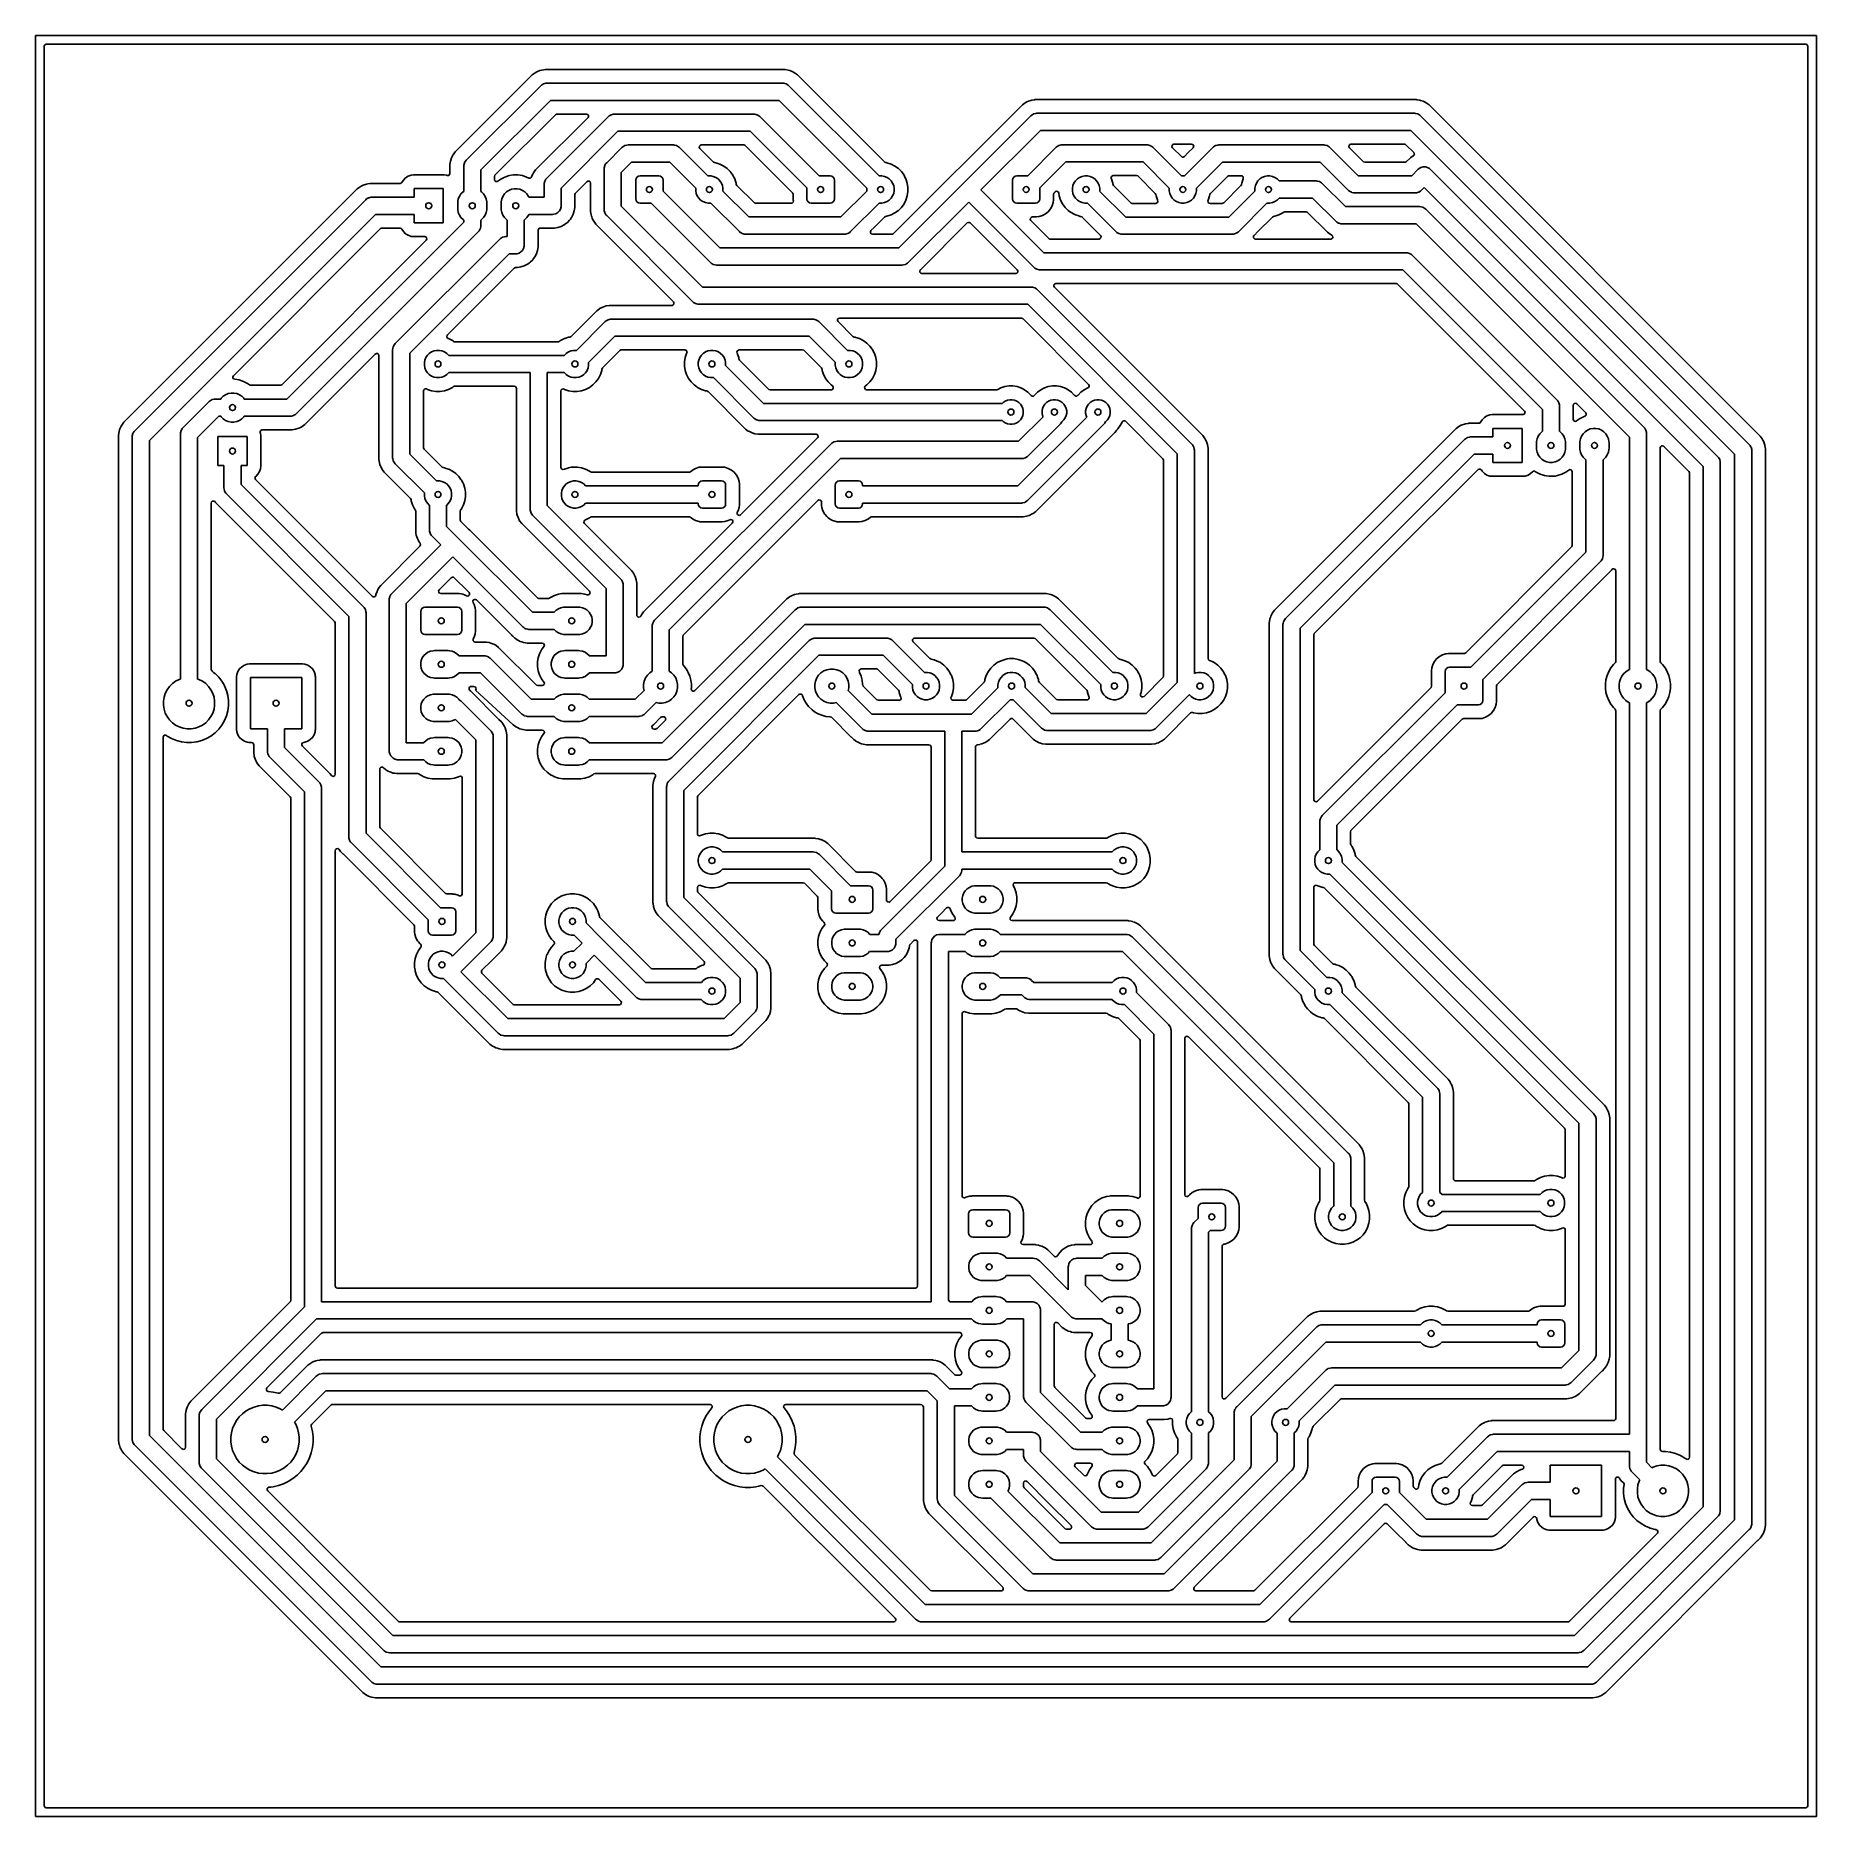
# Model space of a CAD drawing. Extents: x 20 to 124, y -124 to -20.
import ezdxf

# ---------------------------------------------------------------- set-up
doc = ezdxf.new("R2010")
doc.units = 0
doc.layers.add('BLACK', color=7, linetype='CONTINUOUS')
doc.layers.add('WHITE', color=7, linetype='CONTINUOUS')

msp = doc.modelspace()

# ---------------------------------------------------------------- linework, layer by layer
at = {"layer": 'BLACK', "linetype": 'CONTINUOUS'}
for p, q in [((20.5005, -20.6245), (20.520185, -20.557461)), ((20.5005, -43.327448), (20.5005, -20.6245)), ((20.520185, -20.557461), (20.572989, -20.511706)), ((20.572989, -20.511706), (20.6245, -20.5005)), ((20.6245, -20.5005), (123.3755, -20.5005)), ((123.3755, -20.5005), (123.442539, -20.520185)), ((123.442539, -20.520185), (123.488294, -20.572989)), ((123.488294, -20.572989), (123.4995, -20.6245)), ((123.4995, -20.6245), (123.4995, -123.3755)), ((49.007578, -22.289036), (44.508036, -26.788578)), ((49.173188, -22.168713), (49.007578, -22.289036)), ((49.264385, -22.122246), (49.173188, -22.168713)), ((49.355574, -22.075782), (49.264384, -22.122245)), ((49.264384, -22.122245), (49.264385, -22.122246)), ((49.400152, -22.061297), (49.355574, -22.075782)), ((49.452923, -22.044151), (49.400152, -22.061297)), ((49.550263, -22.012523), (49.452923, -22.04415)), ((49.452923, -22.04415), (49.452923, -22.044151)), ((49.685053, -21.991174), (49.550263, -22.012523)), ((49.550419, -22.884323), (49.663458, -22.81906)), ((49.663458, -22.81906), (49.789537, -22.785277)), ((49.752448, -21.9805), (49.685053, -21.991174)), ((49.957151, -21.9805), (49.752448, -21.9805)), ((49.789537, -22.785277), (49.789552, -22.785277)), ((49.789552, -22.785277), (49.8548, -22.781)), ((49.8548, -22.781), (63.6408, -22.781)), ((63.743152, -21.9805), (49.957151, -21.9805)), ((63.6408, -22.781), (63.706048, -22.785277)), ((63.706048, -22.785277), (63.706063, -22.785277)), ((63.706063, -22.785277), (63.832142, -22.81906)), ((63.770795, -21.984878), (63.743152, -21.9805)), ((63.945335, -22.012522), (63.770795, -21.984878)), ((63.832142, -22.81906), (63.945181, -22.884323)), ((64.018803, -22.036394), (63.945335, -22.012522)), ((64.042676, -22.044151), (64.018803, -22.036394)), ((64.093315, -22.060604), (64.042676, -22.044151)), ((64.140023, -22.075781), (64.093315, -22.060604)), ((64.231212, -22.122245), (64.140023, -22.075781)), ((64.231214, -22.122246), (64.231212, -22.122245)), ((64.322411, -22.168713), (64.231214, -22.122246)), ((64.488019, -22.289034), (64.322411, -22.168713)), ((64.48802, -22.289035), (64.488019, -22.289034)), ((64.488021, -22.289036), (64.48802, -22.289035)), ((69.578707, -27.379723), (64.488021, -22.289036)), ((45.146447, -27.282247), (49.501246, -22.927447)), ((50.061907, -23.781), (46, -27.842906)), ((49.501246, -22.927447), (49.55041, -22.884331)), ((49.55041, -22.884331), (49.550419, -22.884323)), ((63.433694, -23.781), (50.061907, -23.781)), ((68.552915, -28.900222), (63.433694, -23.781)), ((63.945181, -22.884323), (63.945196, -22.884338)), ((63.945196, -22.884338), (63.994353, -22.927447)), ((63.994353, -22.927447), (69.260022, -28.193115)), ((77.886185, -23.876146), (77.794988, -23.922613)), ((77.977383, -23.829678), (77.886184, -23.876145)), ((77.886184, -23.876145), (77.886185, -23.876146)), ((77.977384, -23.829678), (77.977383, -23.829678)), ((78.129608, -23.780218), (77.977384, -23.829678)), ((78.172063, -23.766423), (78.129607, -23.780217)), ((78.129607, -23.780217), (78.129608, -23.780218)), ((78.172068, -23.766422), (78.172063, -23.766423)), ((78.327379, -23.741823), (78.172068, -23.766422)), ((78.374248, -23.7344), (78.327379, -23.741823)), ((78.578951, -23.7344), (78.374248, -23.7344)), ((100.631552, -23.7344), (78.578951, -23.7344)), ((100.692564, -23.744063), (100.631552, -23.7344)), ((100.833731, -23.766422), (100.692564, -23.744063)), ((100.833736, -23.766423), (100.833731, -23.766422)), ((100.876189, -23.780216), (100.833736, -23.766423)), ((100.876191, -23.780218), (100.876189, -23.780216)), ((101.028419, -23.82968), (100.876191, -23.780218)), ((101.119614, -23.876146), (101.028419, -23.82968)), ((101.210811, -23.922613), (101.119614, -23.876146)), ((46.836819, -28.138166), (50.357166, -24.617819)), ((52.254835, -24.793181), (49.199736, -27.848278)), ((49.838147, -28.341947), (53.450947, -24.729146)), ((50.357166, -24.617819), (50.418489, -24.584334)), ((50.418489, -24.584334), (50.444847, -24.5815)), ((50.444847, -24.5815), (52.167154, -24.5815)), ((52.167154, -24.5815), (52.234193, -24.601185)), ((52.234193, -24.601185), (52.279948, -24.653989)), ((52.260867, -24.786703), (52.254835, -24.793181)), ((52.289892, -24.723147), (52.260867, -24.786703)), ((52.279948, -24.653989), (52.289892, -24.723147)), ((53.450947, -24.729146), (53.500103, -24.686038)), ((53.500103, -24.686038), (53.500119, -24.686023)), ((53.500119, -24.686023), (53.613158, -24.62076)), ((53.613158, -24.62076), (53.624134, -24.617819)), ((53.624134, -24.617819), (53.739237, -24.586977)), ((53.739237, -24.586977), (53.739252, -24.586977)), ((53.739252, -24.586977), (53.8045, -24.5827)), ((53.8045, -24.5827), (61.9425, -24.5827)), ((61.9425, -24.5827), (62.007748, -24.586977)), ((62.007748, -24.586977), (62.007763, -24.586977)), ((62.007763, -24.586977), (62.122866, -24.617819)), ((62.122866, -24.617819), (62.133842, -24.62076)), ((62.133842, -24.62076), (62.246881, -24.686023)), ((62.246881, -24.686023), (62.246896, -24.686038)), ((62.246896, -24.686038), (62.296053, -24.729147)), ((62.296053, -24.729147), (65.754406, -28.1875)), ((77.629378, -24.042936), (70.109134, -31.563181)), ((74.145355, -28.659038), (78.123046, -24.681347)), ((77.794988, -23.922613), (77.629378, -24.042936)), ((78.123046, -24.681347), (78.17221, -24.638231)), ((78.17221, -24.638231), (78.172219, -24.638223)), ((78.172219, -24.638223), (78.285258, -24.57296)), ((78.285258, -24.57296), (78.411337, -24.539177)), ((78.411337, -24.539177), (78.411352, -24.539177)), ((78.411352, -24.539177), (78.4766, -24.5349)), ((78.4766, -24.5349), (100.5292, -24.5349)), ((100.5292, -24.5349), (100.594448, -24.539177)), ((100.594448, -24.539177), (100.594463, -24.539177)), ((100.594463, -24.539177), (100.720542, -24.57296)), ((100.720542, -24.57296), (100.833581, -24.638223)), ((100.833581, -24.638223), (100.833596, -24.638238)), ((100.833596, -24.638238), (100.882753, -24.681347)), ((100.882753, -24.681347), (120.080553, -43.879147)), ((101.376419, -24.042934), (101.210811, -23.922613)), ((120.718966, -43.385481), (101.376419, -24.042934)), ((54.011607, -25.5827), (50.6917, -28.902606)), ((61.735394, -25.5827), (54.011607, -25.5827)), ((65.0473, -28.894606), (61.735394, -25.5827)), ((78.683707, -25.5349), (75.206006, -29.0126)), ((100.322094, -25.5349), (78.683707, -25.5349)), ((119.227, -44.439806), (100.322094, -25.5349)), ((44.370409, -26.988151), (44.294781, -27.136576)), ((44.37041, -26.988149), (44.370409, -26.988151)), ((44.387708, -26.954196), (44.37041, -26.988149)), ((44.387716, -26.954184), (44.387708, -26.954196)), ((44.508031, -26.788584), (44.387716, -26.954184)), ((44.508036, -26.788578), (44.508031, -26.788584)), ((53.350447, -27.425747), (54.245347, -26.530846)), ((54.245347, -26.530846), (54.294503, -26.487738)), ((54.294503, -26.487738), (54.294519, -26.487723)), ((54.294519, -26.487723), (54.407558, -26.42246)), ((54.407558, -26.42246), (54.437415, -26.41446)), ((54.437415, -26.41446), (54.533637, -26.388677)), ((54.533637, -26.388677), (54.533652, -26.388677)), ((54.533652, -26.388677), (54.5989, -26.3844)), ((54.5989, -26.3844), (57.2442, -26.3844)), ((57.2442, -26.3844), (57.309448, -26.388677)), ((57.309448, -26.388677), (57.309463, -26.388677)), ((57.309463, -26.388677), (57.411679, -26.416066)), ((57.411679, -26.416066), (57.435542, -26.42246)), ((57.435542, -26.42246), (57.548581, -26.487723)), ((57.548581, -26.487723), (57.548596, -26.487738)), ((57.548596, -26.487738), (57.597753, -26.530847)), ((57.597753, -26.530847), (59.260021, -28.193115)), ((58.760381, -26.533558), (58.765365, -26.463866)), ((58.793866, -26.594881), (58.760381, -26.533558)), ((58.765365, -26.463866), (58.807237, -26.407933)), ((59.578707, -27.379723), (58.793866, -26.594881)), ((58.807237, -26.407933), (58.872701, -26.383516)), ((58.872701, -26.383516), (58.881547, -26.3832)), ((58.881547, -26.3832), (61.352453, -26.3832)), ((61.352453, -26.3832), (61.419492, -26.402885)), ((61.419492, -26.402885), (61.440134, -26.419519)), ((61.440134, -26.419519), (64.210481, -29.189866)), ((77.940194, -28.1875), (79.604846, -26.522847)), ((79.604846, -26.522847), (79.65401, -26.479731)), ((79.65401, -26.479731), (79.654019, -26.479723)), ((79.654019, -26.479723), (79.767058, -26.41446)), ((79.767058, -26.41446), (79.893137, -26.380677)), ((79.893137, -26.380677), (79.893152, -26.380677)), ((79.893152, -26.380677), (79.9584, -26.3764)), ((79.9584, -26.3764), (84.8889, -26.3764)), ((84.8889, -26.3764), (84.954148, -26.380677)), ((84.954148, -26.380677), (84.954163, -26.380677)), ((84.954163, -26.380677), (85.080242, -26.41446)), ((85.080242, -26.41446), (85.193281, -26.479723)), ((85.193281, -26.479723), (85.193296, -26.479738)), ((85.193296, -26.479738), (85.242453, -26.522847)), ((85.242453, -26.522847), (86.912721, -28.193115)), ((86.365281, -26.485758), (86.370265, -26.416066)), ((86.398766, -26.547081), (86.365281, -26.485758)), ((86.370265, -26.416066), (86.412137, -26.360133)), ((86.912319, -27.060634), (86.398766, -26.547081)), ((86.412137, -26.360133), (86.477601, -26.335716)), ((86.477601, -26.335716), (86.486447, -26.3354)), ((86.486447, -26.3354), (87.513554, -26.3354)), ((87.087278, -28.193115), (88.748147, -26.532246)), ((87.317461, -26.830854), (87.087681, -27.060634)), ((87.601238, -26.547077), (87.317461, -26.830854)), ((87.513554, -26.3354), (87.580593, -26.355085)), ((87.580593, -26.355085), (87.626348, -26.407889)), ((87.607267, -26.540603), (87.601238, -26.547077)), ((87.636292, -26.477047), (87.607267, -26.540603)), ((87.626348, -26.407889), (87.636292, -26.477047)), ((88.748147, -26.532246), (88.797311, -26.48913)), ((88.797311, -26.48913), (88.797319, -26.489123)), ((88.797319, -26.489123), (88.910358, -26.42386)), ((88.910358, -26.42386), (88.94544, -26.41446)), ((88.94544, -26.41446), (89.036437, -26.390077)), ((89.036437, -26.390077), (89.036452, -26.390077)), ((89.036452, -26.390077), (89.1017, -26.3858)), ((89.1017, -26.3858), (95.2332, -26.3858)), ((95.2332, -26.3858), (95.298448, -26.390077)), ((95.298448, -26.390077), (95.298463, -26.390077)), ((95.298463, -26.390077), (95.408341, -26.419519)), ((95.408341, -26.419519), (95.424542, -26.42386)), ((95.424542, -26.42386), (95.537581, -26.489123)), ((95.537581, -26.489123), (95.537596, -26.489138)), ((95.537596, -26.489138), (95.586753, -26.532247)), ((95.586753, -26.532247), (97.242007, -28.1875)), ((96.700181, -26.485758), (96.705165, -26.416066)), ((96.733666, -26.547081), (96.700181, -26.485758)), ((96.705165, -26.416066), (96.747037, -26.360133)), ((97.537265, -27.350681), (96.733666, -26.547081)), ((96.747037, -26.360133), (96.812501, -26.335716)), ((96.812501, -26.335716), (96.821347, -26.3354)), ((96.821347, -26.3354), (99.939153, -26.3354)), ((99.939153, -26.3354), (100.006192, -26.355085)), ((100.006192, -26.355085), (100.026834, -26.371719)), ((100.026834, -26.371719), (100.485969, -26.830854)), ((100.461197, -27.02565), (100.418289, -27.047513)), ((100.467373, -27.021507), (100.461197, -27.02565)), ((100.472598, -27.017802), (100.467373, -27.021507)), ((100.478496, -27.009923), (100.472598, -27.017802)), ((100.493585, -26.997873), (100.478496, -27.009923)), ((100.485969, -26.830854), (100.49601, -26.849244)), ((100.501911, -26.978644), (100.493585, -26.997873)), ((100.49601, -26.849244), (100.510044, -26.864808)), ((100.51447, -26.961869), (100.501911, -26.978644)), ((100.510044, -26.864808), (100.512419, -26.879294)), ((100.512419, -26.879294), (100.519454, -26.892177)), ((100.515517, -26.947226), (100.51447, -26.961869)), ((100.52135, -26.933757), (100.515517, -26.947226)), ((100.519454, -26.892177), (100.517959, -26.913078)), ((100.517959, -26.913078), (100.52135, -26.933757)), ((44.1995, -28.050937), (44.179815, -28.117976)), ((44.231522, -27.331265), (44.1995, -27.533448)), ((44.1995, -27.533448), (44.1995, -28.050937)), ((44.294781, -27.136576), (44.231522, -27.331265)), ((45, -27.6358), (45.004277, -27.570552)), ((45, -29.104225), (45, -27.6358)), ((45.004277, -27.570537), (45.03806, -27.444458)), ((45.004277, -27.570552), (45.004277, -27.570537)), ((45.03806, -27.444458), (45.055348, -27.414515)), ((45.055348, -27.414515), (45.103323, -27.331419)), ((45.103323, -27.331419), (45.103338, -27.331403)), ((45.103338, -27.331403), (45.146447, -27.282247)), ((46, -27.842906), (46, -29.104225)), ((49.079413, -28.013888), (49.04129, -28.088708)), ((49.199736, -27.848278), (49.079413, -28.013888)), ((53.204, -27.7793), (53.208277, -27.714052)), ((53.204, -30.1604), (53.204, -27.7793)), ((53.208277, -27.714037), (53.24206, -27.587958)), ((53.208277, -27.714052), (53.208277, -27.714037)), ((53.24206, -27.587958), (53.252118, -27.570537)), ((53.252118, -27.570537), (53.307323, -27.474919)), ((53.307323, -27.474919), (53.307338, -27.474903)), ((53.307338, -27.474903), (53.350447, -27.425747)), ((54.806007, -27.3844), (54.204, -27.986406)), ((54.204, -27.986406), (54.204, -29.953294)), ((57.037094, -27.3844), (54.806007, -27.3844)), ((58.552915, -28.900221), (57.037094, -27.3844)), ((59.583854, -27.384585), (59.578707, -27.379723)), ((59.646989, -27.414515), (59.583854, -27.384585)), ((59.722083, -27.426409), (59.646989, -27.414515)), ((59.722085, -27.42641), (59.722083, -27.426409)), ((59.961679, -27.504259), (59.722085, -27.42641)), ((60.186145, -27.61863), (59.961679, -27.504259)), ((60.186147, -27.618631), (60.186145, -27.61863)), ((60.186148, -27.618632), (60.186147, -27.618631)), ((60.389949, -27.766701), (60.186148, -27.618632)), ((60.389954, -27.766705), (60.389949, -27.766701)), ((60.568094, -27.944845), (60.389954, -27.766705)), ((60.568098, -27.94485), (60.568094, -27.944845)), ((60.618257, -28.013889), (60.568098, -27.94485)), ((60.71617, -28.148655), (60.618257, -28.013889)), ((69.583854, -27.384585), (69.578707, -27.379723)), ((69.646989, -27.414515), (69.583854, -27.384585)), ((69.722083, -27.426409), (69.646989, -27.414515)), ((69.722085, -27.42641), (69.722083, -27.426409)), ((69.961679, -27.504259), (69.722085, -27.42641)), ((70.186145, -27.61863), (69.961679, -27.504259)), ((70.186147, -27.618631), (70.186145, -27.61863)), ((70.186148, -27.618632), (70.186147, -27.618631)), ((70.389949, -27.766701), (70.186148, -27.618632)), ((70.389954, -27.766705), (70.389949, -27.766701)), ((70.568094, -27.944845), (70.389954, -27.766705)), ((70.568098, -27.94485), (70.568094, -27.944845)), ((70.618257, -28.013889), (70.568098, -27.94485)), ((70.71617, -28.148655), (70.618257, -28.013889)), ((80.165507, -27.3764), (78.6473, -28.894606)), ((84.681794, -27.3764), (80.165507, -27.3764)), ((86.205615, -28.900221), (84.681794, -27.3764)), ((86.956666, -27.089135), (86.912319, -27.060634)), ((87.026358, -27.094119), (86.956666, -27.089135)), ((87.087681, -27.060634), (87.026358, -27.094119)), ((89.308807, -27.3858), (87.794384, -28.900221)), ((95.026094, -27.3858), (89.308807, -27.3858)), ((96.681347, -29.041054), (95.026094, -27.3858)), ((97.557907, -27.367315), (97.537265, -27.350681)), ((97.624946, -27.387), (97.557907, -27.367315)), ((99.982153, -27.387), (97.624946, -27.387)), ((100.008511, -27.384166), (99.982153, -27.387)), ((100.069834, -27.350681), (100.008511, -27.384166)), ((100.252682, -27.167832), (100.069834, -27.350681)), ((100.252684, -27.167831), (100.252682, -27.167832)), ((100.29382, -27.137944), (100.252684, -27.167831)), ((100.293837, -27.137932), (100.29382, -27.137944)), ((100.295696, -27.136582), (100.293837, -27.137932)), ((100.418289, -27.047513), (100.295696, -27.136582)), ((100.365094, -28.1875), (100.746346, -27.806247)), ((100.746346, -27.806247), (100.795519, -27.763124)), ((100.795519, -27.763124), (100.908558, -27.69786)), ((100.908558, -27.69786), (101.034637, -27.664077)), ((101.034637, -27.664077), (101.165163, -27.664077)), ((101.165163, -27.664077), (101.291242, -27.69786)), ((101.291242, -27.69786), (101.40428, -27.763124)), ((101.40428, -27.763124), (101.453453, -27.806247)), ((101.453453, -27.806247), (118.243753, -44.596547)), ((38.788586, -28.945528), (25.151536, -42.582578)), ((38.954186, -28.825215), (38.788586, -28.945528)), ((39.007889, -28.797852), (38.954186, -28.825215)), ((39.136581, -28.732278), (39.007889, -28.797852)), ((39.136584, -28.732277), (39.136581, -28.732278)), ((39.331264, -28.669023), (39.136584, -28.732277)), ((39.394434, -28.659018), (39.331264, -28.669023)), ((39.533448, -28.637), (39.394434, -28.659018)), ((41.284876, -28.637), (39.533448, -28.637)), ((41.337535, -28.625263), (41.284876, -28.637)), ((41.38987, -28.578972), (41.337535, -28.625263)), ((41.480184, -28.435237), (41.38987, -28.578972)), ((41.607737, -28.307684), (41.480184, -28.435237)), ((41.760476, -28.211711), (41.607737, -28.307684)), ((41.930745, -28.152131), (41.760476, -28.211711)), ((41.93075, -28.15213), (41.930745, -28.152131)), ((42.065039, -28.137), (41.93075, -28.15213)), ((42.065046, -28.137), (42.065039, -28.137)), ((43.854954, -28.137), (42.065046, -28.137)), ((42.11, -29.4375), (42.11, -28.9375)), ((42.11, -28.9375), (43.81, -28.9375)), ((43.81, -28.9375), (43.81, -30.9375)), ((43.85496, -28.137), (43.854954, -28.137)), ((43.989249, -28.15213), (43.85496, -28.137)), ((43.98926, -28.152133), (43.989249, -28.15213)), ((44.034547, -28.167979), (43.98926, -28.152133)), ((44.057853, -28.173675), (44.034547, -28.167979)), ((44.127011, -28.163731), (44.057853, -28.173675)), ((44.179815, -28.117976), (44.127011, -28.163731)), ((44.960766, -29.130441), (45, -29.104225)), ((46, -29.104225), (46.039234, -29.130441)), ((46.8005, -28.225847), (46.820185, -28.158808)), ((46.8005, -28.404555), (46.8005, -28.225847)), ((46.805523, -28.43949), (46.8005, -28.404555)), ((46.811425, -28.448674), (46.805523, -28.43949)), ((46.81483, -28.462422), (46.811425, -28.448674)), ((46.830861, -28.478917), (46.81483, -28.462422)), ((46.820185, -28.158808), (46.836819, -28.138166)), ((46.843297, -28.498268), (46.830861, -28.478917)), ((46.85475, -28.503498), (46.843297, -28.498268)), ((46.863525, -28.512527), (46.85475, -28.503498)), ((46.885927, -28.517736), (46.863525, -28.512527)), ((46.906853, -28.527293), (46.885927, -28.517736)), ((46.919315, -28.525501), (46.906853, -28.527293)), ((46.931579, -28.528353), (46.919315, -28.525501)), ((46.953244, -28.520622), (46.931579, -28.528353)), ((46.976011, -28.517349), (46.953244, -28.520622)), ((46.985525, -28.509104), (46.976011, -28.517349)), ((46.997385, -28.504873), (46.985525, -28.509104)), ((47.174945, -28.375868), (46.997385, -28.504873)), ((47.406423, -28.257922), (47.174945, -28.375868)), ((47.653506, -28.17764), (47.406423, -28.257922)), ((47.500766, -29.130441), (47.639313, -29.037867)), ((47.639313, -29.037867), (47.793258, -28.974101)), ((47.910098, -28.137), (47.653506, -28.17764)), ((47.793258, -28.974101), (47.956685, -28.941593)), ((47.910103, -28.137), (47.910098, -28.137)), ((48.169897, -28.137), (47.910103, -28.137)), ((47.956685, -28.941593), (48.123315, -28.941593)), ((48.123315, -28.941593), (48.286742, -28.974101)), ((48.169902, -28.137), (48.169897, -28.137)), ((48.426493, -28.17764), (48.169902, -28.137)), ((48.286742, -28.974101), (48.440687, -29.037867)), ((48.673576, -28.257922), (48.426493, -28.17764)), ((48.440687, -29.037867), (48.579234, -29.130441)), ((48.795489, -28.320041), (48.673576, -28.257922)), ((48.797067, -28.320831), (48.795489, -28.320041)), ((48.865913, -28.332748), (48.797067, -28.320831)), ((48.930273, -28.305553), (48.865913, -28.332748)), ((48.969713, -28.24788), (48.930273, -28.305553)), ((48.972808, -28.238355), (48.969713, -28.24788)), ((48.972811, -28.238346), (48.972808, -28.238355)), ((48.975015, -28.231566), (48.972811, -28.238346)), ((48.98648, -28.196281), (48.975015, -28.231566)), ((49.040113, -28.09102), (48.98648, -28.196281)), ((49.041281, -28.088727), (49.040113, -28.09102)), ((49.04129, -28.088708), (49.041281, -28.088727)), ((49.6917, -28.6955), (49.695977, -28.630252)), ((49.6917, -29.4375), (49.6917, -28.6955)), ((49.695977, -28.630237), (49.72976, -28.504158)), ((49.695977, -28.630252), (49.695977, -28.630237)), ((49.72976, -28.504158), (49.736908, -28.491777)), ((49.736908, -28.491777), (49.795023, -28.391119)), ((49.795023, -28.391119), (49.795038, -28.391103)), ((49.795038, -28.391103), (49.838147, -28.341947)), ((50.6917, -28.902606), (50.6917, -29.9375)), ((51.528519, -29.197865), (52.191819, -28.534565)), ((52.191819, -28.534565), (52.253142, -28.50108)), ((52.253142, -28.50108), (52.322834, -28.506064)), ((52.322834, -28.506064), (52.378767, -28.547936)), ((52.378767, -28.547936), (52.403184, -28.6134)), ((52.403184, -28.6134), (52.4035, -28.622246)), ((52.4035, -28.622246), (52.4035, -30.058048)), ((55.0473, -28.4375), (55.06633, -28.341829)), ((55.0473, -29.5375), (55.0473, -28.4375)), ((55.06633, -28.341829), (55.120523, -28.260723)), ((55.120523, -28.260723), (55.201629, -28.20653)), ((55.201629, -28.20653), (55.2973, -28.1875)), ((55.2973, -28.1875), (56.3973, -28.1875)), ((56.3973, -28.1875), (56.492971, -28.20653)), ((56.492971, -28.20653), (56.574077, -28.260723)), ((56.574077, -28.260723), (56.62827, -28.341829)), ((56.62827, -28.341829), (56.6473, -28.4375)), ((56.6473, -28.4375), (56.6473, -29.080393)), ((56.6473, -29.080393), (59.966907, -32.4)), ((58.551152, -28.909086), (58.552915, -28.900221)), ((58.551152, -29.065914), (58.551152, -28.909086)), ((58.581748, -29.219728), (58.551152, -29.065914)), ((59.260021, -28.193115), (59.268886, -28.191352)), ((59.268886, -28.191352), (59.425714, -28.191352)), ((59.425714, -28.191352), (59.579528, -28.221948)), ((59.579528, -28.221948), (59.724417, -28.281963)), ((59.724417, -28.281963), (59.854815, -28.369092)), ((59.854815, -28.369092), (59.965708, -28.479985)), ((59.965708, -28.479985), (60.052837, -28.610383)), ((60.052837, -28.610383), (60.112852, -28.755272)), ((60.112852, -28.755272), (60.143448, -28.909086)), ((60.143448, -29.065914), (60.141684, -29.074778)), ((60.141684, -29.074778), (61.659807, -30.5929)), ((60.143448, -28.909086), (60.143448, -29.065914)), ((60.771844, -28.257921), (60.71617, -28.148655)), ((60.830539, -28.373116), (60.771844, -28.257921)), ((60.830539, -28.373118), (60.830539, -28.373116)), ((60.830541, -28.373121), (60.830539, -28.373118)), ((60.87227, -28.501549), (60.830541, -28.373121)), ((60.90839, -28.612714), (60.87227, -28.501549)), ((60.920283, -28.687806), (60.90839, -28.612714)), ((60.92159, -28.694767), (60.920283, -28.687806)), ((60.955075, -28.75609), (60.92159, -28.694767)), ((61.955066, -29.756081), (60.955075, -28.75609)), ((65.0473, -29.5375), (65.0473, -28.894606)), ((65.754406, -28.1875), (66.3973, -28.1875)), ((66.3973, -28.1875), (66.492971, -28.20653)), ((66.492971, -28.20653), (66.574077, -28.260723)), ((66.574077, -28.260723), (66.62827, -28.341829)), ((66.62827, -28.341829), (66.6473, -28.4375)), ((66.6473, -28.4375), (66.6473, -29.5375)), ((67.034794, -30.5929), (68.552915, -29.074778)), ((68.551152, -28.909086), (68.552915, -28.900222)), ((68.551152, -29.065914), (68.551152, -28.909086)), ((68.552915, -29.074778), (68.551152, -29.065914)), ((69.260022, -28.193115), (69.268886, -28.191352)), ((69.268886, -28.191352), (69.425714, -28.191352)), ((69.425714, -28.191352), (69.579528, -28.221948)), ((69.579528, -28.221948), (69.724417, -28.281963)), ((69.724417, -28.281963), (69.854815, -28.369092)), ((69.854815, -28.369092), (69.965708, -28.479985)), ((69.965708, -28.479985), (70.052837, -28.610383)), ((70.052837, -28.610383), (70.112852, -28.755272)), ((70.112852, -28.755272), (70.143448, -28.909086)), ((70.143448, -29.065914), (70.112852, -29.219728)), ((70.143448, -28.909086), (70.143448, -29.065914)), ((70.404394, -32.4), (74.145347, -28.659046)), ((70.771844, -28.257921), (70.71617, -28.148655)), ((70.830539, -28.373116), (70.771844, -28.257921)), ((70.830539, -28.373118), (70.830539, -28.373116)), ((70.830541, -28.373121), (70.830539, -28.373118)), ((70.90839, -28.612715), (70.830541, -28.373121)), ((70.9478, -28.861538), (70.90839, -28.612715)), ((70.90839, -29.362285), (70.9478, -29.113462)), ((70.9478, -29.113462), (70.9478, -28.861538)), ((74.145347, -28.659046), (74.145355, -28.659038)), ((75.206006, -29.0126), (78.875406, -32.682)), ((77.0473, -28.4375), (77.06633, -28.341829)), ((77.0473, -29.5375), (77.0473, -28.4375)), ((77.06633, -28.341829), (77.120523, -28.260723)), ((77.120523, -28.260723), (77.201629, -28.20653)), ((77.201629, -28.20653), (77.2973, -28.1875)), ((77.2973, -28.1875), (77.940194, -28.1875)), ((78.6473, -28.894606), (78.6473, -29.5375)), ((79.54925, -29.124734), (79.610569, -29.091252)), ((79.610569, -29.091252), (79.680261, -29.096236)), ((79.680261, -29.096236), (79.736195, -29.138107)), ((80.551152, -28.909086), (80.581748, -28.755272)), ((80.551152, -29.065914), (80.551152, -28.909086)), ((80.581748, -29.219728), (80.551152, -29.065914)), ((80.581748, -28.755272), (80.641763, -28.610383)), ((80.641763, -28.610383), (80.728892, -28.479985)), ((80.728892, -28.479985), (80.839785, -28.369092)), ((80.839785, -28.369092), (80.970183, -28.281963)), ((80.970183, -28.281963), (81.115072, -28.221948)), ((81.115072, -28.221948), (81.268886, -28.191352)), ((81.268886, -28.191352), (81.425714, -28.191352)), ((81.425714, -28.191352), (81.579528, -28.221948)), ((81.579528, -28.221948), (81.724417, -28.281963)), ((81.724417, -28.281963), (81.854815, -28.369092)), ((81.854815, -28.369092), (81.965708, -28.479985)), ((81.965708, -28.479985), (82.052837, -28.610383)), ((82.052837, -28.610383), (82.112852, -28.755272)), ((82.112852, -28.755272), (82.143448, -28.909086)), ((82.143448, -29.065914), (82.141684, -29.074778)), ((82.141684, -29.074778), (83.664506, -30.5976)), ((82.143448, -28.909086), (82.143448, -29.065914)), ((82.80953, -28.288528), (82.835805, -28.223787)), ((82.822426, -28.357195), (82.80953, -28.288528)), ((82.830541, -28.373121), (82.822426, -28.357195)), ((82.872903, -28.503498), (82.830541, -28.373121)), ((82.835805, -28.223787), (82.892911, -28.183529)), ((82.90839, -28.612714), (82.872903, -28.503498)), ((82.892911, -28.183529), (82.932911, -28.1769)), ((82.920283, -28.687806), (82.90839, -28.612714)), ((82.92159, -28.694767), (82.920283, -28.687806)), ((82.955075, -28.75609), (82.92159, -28.694767)), ((82.932911, -28.1769), (84.298853, -28.1769)), ((83.959766, -29.760781), (82.955075, -28.75609)), ((84.298853, -28.1769), (84.365892, -28.196585)), ((84.365892, -28.196585), (84.386534, -28.213219)), ((84.386534, -28.213219), (85.392223, -29.218908)), ((86.203852, -28.909086), (86.205615, -28.900221)), ((86.203852, -29.065914), (86.203852, -28.909086)), ((86.234448, -29.219728), (86.203852, -29.065914)), ((86.912721, -28.193115), (86.921586, -28.191352)), ((86.921586, -28.191352), (87.078414, -28.191352)), ((87.078414, -28.191352), (87.087278, -28.193115)), ((87.796148, -29.065914), (87.765552, -29.219728)), ((87.794384, -28.900221), (87.796148, -28.909086)), ((87.796148, -28.909086), (87.796148, -29.065914)), ((88.607757, -29.218926), (89.604065, -28.222619)), ((90.392223, -28.75609), (89.387534, -29.760781)), ((89.604065, -28.222619), (89.665388, -28.189134)), ((89.665388, -28.189134), (89.691746, -28.1863)), ((89.682794, -30.5976), (91.205615, -29.074778)), ((89.691746, -28.1863), (90.409599, -28.1863)), ((90.397085, -28.750943), (90.392223, -28.75609)), ((90.427015, -28.687809), (90.397085, -28.750943)), ((90.409599, -28.1863), (90.412238, -28.187075)), ((90.412238, -28.187075), (90.414909, -28.186414)), ((90.414909, -28.186414), (90.445568, -28.196861)), ((90.438909, -28.612717), (90.427015, -28.687809)), ((90.51676, -28.373118), (90.438909, -28.612717)), ((90.445568, -28.196861), (90.476638, -28.205985)), ((90.476638, -28.205985), (90.478438, -28.208063)), ((90.478438, -28.208063), (90.481044, -28.208951)), ((90.481044, -28.208951), (90.501194, -28.234325)), ((90.501194, -28.234325), (90.522393, -28.258789)), ((90.520084, -28.366595), (90.51676, -28.373118)), ((90.531469, -28.333187), (90.520084, -28.366595)), ((90.522393, -28.258789), (90.522784, -28.26151)), ((90.522784, -28.26151), (90.524496, -28.263666)), ((90.524496, -28.263666), (90.527729, -28.2959)), ((90.527729, -28.2959), (90.532337, -28.327947)), ((90.532337, -28.327947), (90.531278, -28.331286)), ((90.531278, -28.331286), (90.531469, -28.333187)), ((91.203852, -28.909086), (91.234448, -28.755272)), ((91.203852, -29.065914), (91.203852, -28.909086)), ((91.205615, -29.074778), (91.203852, -29.065914)), ((91.234448, -28.755272), (91.294463, -28.610383)), ((91.294463, -28.610383), (91.381592, -28.479985)), ((91.381592, -28.479985), (91.492485, -28.369092)), ((91.492485, -28.369092), (91.622883, -28.281963)), ((91.622883, -28.281963), (91.767772, -28.221948)), ((91.767772, -28.221948), (91.921586, -28.191352)), ((91.921586, -28.191352), (92.078414, -28.191352)), ((92.078414, -28.191352), (92.232228, -28.221948)), ((92.232228, -28.221948), (92.377117, -28.281963)), ((92.377117, -28.281963), (92.507515, -28.369092)), ((92.507515, -28.369092), (92.618408, -28.479985)), ((92.618408, -28.479985), (92.623429, -28.4875)), ((92.623429, -28.4875), (94.7869, -28.4875)), ((94.7869, -28.4875), (94.852148, -28.491777)), ((94.852148, -28.491777), (94.852163, -28.491777)), ((94.852163, -28.491777), (94.959813, -28.520622)), ((94.959813, -28.520622), (94.978242, -28.52556)), ((94.978242, -28.52556), (95.091281, -28.590823)), ((95.091281, -28.590823), (95.091296, -28.590838)), ((95.091296, -28.590838), (95.140453, -28.633947)), ((95.140453, -28.633947), (96.495707, -29.9892)), ((96.730511, -29.084169), (96.681347, -29.041054)), ((96.730519, -29.084177), (96.730511, -29.084169)), ((96.843558, -29.14944), (96.730519, -29.084177)), ((97.242007, -28.1875), (100.365094, -28.1875)), ((100.876581, -29.084177), (100.783171, -29.138107)), ((100.876596, -29.084161), (100.876581, -29.084177)), ((100.925753, -29.041053), (100.876596, -29.084161)), ((101.0999, -28.866906), (100.925753, -29.041053)), ((117.3902, -45.157206), (101.0999, -28.866906)), ((25.789947, -43.076247), (39.282247, -29.583946)), ((39.282247, -29.583946), (39.331411, -29.54083)), ((39.331411, -29.54083), (39.331419, -29.540823)), ((39.331419, -29.540823), (39.444458, -29.47556)), ((39.444458, -29.47556), (39.471101, -29.46842)), ((39.471101, -29.46842), (39.570537, -29.441777)), ((39.570537, -29.441777), (39.570552, -29.441777)), ((39.570552, -29.441777), (39.6358, -29.4375)), ((39.6358, -29.4375), (42.11, -29.4375)), ((44.65, -29.7875), (44.654093, -29.704185)), ((44.65, -30.0875), (44.65, -29.7875)), ((44.654093, -30.170815), (44.65, -30.0875)), ((44.654093, -29.704185), (44.686601, -29.540758)), ((44.686601, -29.540758), (44.750367, -29.386813)), ((44.750367, -29.386813), (44.842941, -29.248266)), ((44.842941, -29.248266), (44.960766, -29.130441)), ((46.039234, -29.130441), (46.157059, -29.248266)), ((46.157059, -29.248266), (46.249633, -29.386813)), ((46.249633, -29.386813), (46.313399, -29.540758)), ((46.313399, -29.540758), (46.345907, -29.704185)), ((46.345907, -29.704185), (46.35, -29.7875)), ((46.35, -30.0875), (46.345907, -30.170815)), ((46.35, -29.7875), (46.35, -30.0875)), ((47.19, -29.7875), (47.194093, -29.704185)), ((47.19, -30.0875), (47.19, -29.7875)), ((47.194093, -30.170815), (47.19, -30.0875)), ((47.194093, -29.704185), (47.226601, -29.540758)), ((47.226601, -29.540758), (47.290367, -29.386813)), ((47.290367, -29.386813), (47.382941, -29.248266)), ((47.382941, -29.248266), (47.500766, -29.130441)), ((48.579234, -29.130441), (48.697059, -29.248266)), ((48.697059, -29.248266), (48.789633, -29.386813)), ((48.789633, -29.386813), (48.810628, -29.4375)), ((48.810628, -29.4375), (49.6917, -29.4375)), ((50.65364, -30.128842), (50.588377, -30.241881)), ((50.687422, -30.002763), (50.65364, -30.128842)), ((50.6917, -29.9375), (50.687422, -30.002763)), ((51.460177, -30.242034), (51.4922, -30.039852)), ((51.4922, -29.285546), (51.511885, -29.218507)), ((51.4922, -30.039852), (51.4922, -29.285546)), ((51.511885, -29.218507), (51.528519, -29.197865)), ((52.4035, -30.058048), (52.4035, -30.262752)), ((54.204, -29.953294), (58.942506, -34.6918)), ((55.06633, -29.633171), (55.0473, -29.5375)), ((55.120523, -29.714277), (55.06633, -29.633171)), ((55.201629, -29.76847), (55.120523, -29.714277)), ((55.2973, -29.7875), (55.201629, -29.76847)), ((55.940194, -29.7875), (55.2973, -29.7875)), ((59.406247, -33.253554), (55.940194, -29.7875)), ((58.641763, -29.364617), (58.581748, -29.219728)), ((58.728892, -29.495015), (58.641763, -29.364617)), ((58.839785, -29.605908), (58.728892, -29.495015)), ((58.970183, -29.693037), (58.839785, -29.605908)), ((59.115072, -29.753052), (58.970183, -29.693037)), ((59.268886, -29.783648), (59.115072, -29.753052)), ((59.425714, -29.783648), (59.268886, -29.783648)), ((59.434578, -29.781884), (59.425714, -29.783648)), ((61.099146, -31.446453), (59.434578, -29.781884)), ((61.975708, -29.772715), (61.955066, -29.756081)), ((62.042747, -29.7924), (61.975708, -29.772715)), ((64.13001, -29.7924), (62.042747, -29.7924)), ((64.192329, -29.775602), (64.13001, -29.7924)), ((64.240394, -29.724892), (64.192329, -29.775602)), ((64.210481, -29.189866), (64.243966, -29.251189)), ((64.253413, -29.656246), (64.240394, -29.724892)), ((64.243966, -29.251189), (64.2468, -29.277547)), ((64.2468, -29.277547), (64.2468, -29.589108)), ((64.2468, -29.589108), (64.249528, -29.616805)), ((64.249528, -29.616805), (64.253413, -29.656246)), ((65.06633, -29.633171), (65.0473, -29.5375)), ((65.120523, -29.714277), (65.06633, -29.633171)), ((65.201629, -29.76847), (65.120523, -29.714277)), ((65.2973, -29.7875), (65.201629, -29.76847)), ((66.3973, -29.7875), (65.2973, -29.7875)), ((66.492971, -29.76847), (66.3973, -29.7875)), ((66.574077, -29.714277), (66.492971, -29.76847)), ((66.62827, -29.633171), (66.574077, -29.714277)), ((66.6473, -29.5375), (66.62827, -29.633171)), ((69.260021, -29.781884), (67.595453, -31.446453)), ((69.268886, -29.783648), (69.260021, -29.781884)), ((69.425714, -29.783648), (69.268886, -29.783648)), ((69.579528, -29.753052), (69.425714, -29.783648)), ((69.724417, -29.693037), (69.579528, -29.753052)), ((69.854815, -29.605908), (69.724417, -29.693037)), ((69.965708, -29.495015), (69.854815, -29.605908)), ((70.052837, -29.364617), (69.965708, -29.495015)), ((70.112852, -29.219728), (70.052837, -29.364617)), ((70.389956, -30.208293), (70.568093, -30.030156)), ((70.568093, -30.030156), (70.71617, -29.826345)), ((70.71617, -29.826345), (70.830541, -29.601879)), ((70.830541, -29.601879), (70.90839, -29.362285)), ((74.4989, -29.719706), (70.965053, -33.253553)), ((78.314747, -33.535553), (74.4989, -29.719706)), ((77.06633, -29.633171), (77.0473, -29.5375)), ((77.120523, -29.714277), (77.06633, -29.633171)), ((77.201629, -29.76847), (77.120523, -29.714277)), ((77.2973, -29.7875), (77.201629, -29.76847)), ((78.3973, -29.7875), (77.2973, -29.7875)), ((78.492971, -29.76847), (78.3973, -29.7875)), ((78.574077, -29.714277), (78.492971, -29.76847)), ((78.62827, -29.633171), (78.574077, -29.714277)), ((78.6473, -29.5375), (78.62827, -29.633171)), ((79.14371, -30.28391), (79.274985, -30.12395)), ((79.274985, -30.12395), (79.372532, -29.941454)), ((79.372532, -29.941454), (79.4326, -29.743434)), ((79.4326, -29.743434), (79.4478, -29.589108)), ((79.4478, -29.277547), (79.455396, -29.251677)), ((79.4478, -29.589108), (79.4478, -29.277547)), ((79.455396, -29.251677), (79.459474, -29.225022)), ((79.459474, -29.225022), (79.465093, -29.218654)), ((79.465093, -29.218654), (79.467485, -29.210508)), ((79.467485, -29.210508), (79.484113, -29.189871)), ((79.484113, -29.189871), (79.54925, -29.124734)), ((79.736195, -29.138107), (79.759401, -29.19302)), ((79.759401, -29.19302), (79.78621, -29.362285)), ((79.78621, -29.362285), (79.86406, -29.601883)), ((79.86406, -29.601883), (79.978432, -29.826348)), ((79.978432, -29.826348), (80.126501, -30.030149)), ((80.126501, -30.030149), (80.126505, -30.030154)), ((80.126505, -30.030154), (80.304645, -30.208294)), ((80.641763, -29.364617), (80.581748, -29.219728)), ((80.728892, -29.495015), (80.641763, -29.364617)), ((80.839785, -29.605908), (80.728892, -29.495015)), ((80.970183, -29.693037), (80.839785, -29.605908)), ((81.115072, -29.753052), (80.970183, -29.693037)), ((81.268886, -29.783648), (81.115072, -29.753052)), ((81.425714, -29.783648), (81.268886, -29.783648)), ((81.434578, -29.781884), (81.425714, -29.783648)), ((83.103847, -31.451153), (81.434578, -29.781884)), ((83.980408, -29.777415), (83.959766, -29.760781)), ((84.047447, -29.7971), (83.980408, -29.777415)), ((85.413879, -29.7971), (84.047447, -29.7971)), ((85.392223, -29.218908), (85.425708, -29.280231)), ((85.453877, -29.790472), (85.413879, -29.7971)), ((85.425708, -29.280231), (85.427015, -29.287189)), ((85.427015, -29.287189), (85.438909, -29.362283)), ((85.438909, -29.362283), (85.43891, -29.362285)), ((85.43891, -29.362285), (85.512609, -29.589108)), ((85.510984, -29.750215), (85.453877, -29.790472)), ((85.53726, -29.685475), (85.510984, -29.750215)), ((85.512609, -29.589108), (85.51676, -29.601881)), ((85.51676, -29.601881), (85.524364, -29.616805)), ((85.524364, -29.616805), (85.53726, -29.685475)), ((86.294463, -29.364617), (86.234448, -29.219728)), ((86.381592, -29.495015), (86.294463, -29.364617)), ((86.492485, -29.605908), (86.381592, -29.495015)), ((86.622883, -29.693037), (86.492485, -29.605908)), ((86.767772, -29.753052), (86.622883, -29.693037)), ((86.921586, -29.783648), (86.767772, -29.753052)), ((87.078414, -29.783648), (86.921586, -29.783648)), ((87.232228, -29.753052), (87.078414, -29.783648)), ((87.377117, -29.693037), (87.232228, -29.753052)), ((87.507515, -29.605908), (87.377117, -29.693037)), ((87.618408, -29.495015), (87.507515, -29.605908)), ((87.705537, -29.364617), (87.618408, -29.495015)), ((87.765552, -29.219728), (87.705537, -29.364617)), ((88.463383, -29.655453), (88.475636, -29.616805)), ((88.473327, -29.724611), (88.463383, -29.655453)), ((88.519082, -29.777415), (88.473327, -29.724611)), ((88.475636, -29.616805), (88.476787, -29.614545)), ((88.476787, -29.614545), (88.483241, -29.601879)), ((88.483241, -29.601879), (88.56109, -29.362285)), ((88.586121, -29.7971), (88.519082, -29.777415)), ((88.56109, -29.362285), (88.572984, -29.287187)), ((88.572984, -29.287187), (88.602911, -29.224057)), ((89.299853, -29.7971), (88.586121, -29.7971)), ((88.602911, -29.224057), (88.607757, -29.218926)), ((89.326211, -29.794266), (89.299853, -29.7971)), ((89.387534, -29.760781), (89.326211, -29.794266)), ((91.912721, -29.781884), (90.243453, -31.451153)), ((91.921586, -29.783648), (91.912721, -29.781884)), ((92.078414, -29.783648), (91.921586, -29.783648)), ((92.232228, -29.753052), (92.078414, -29.783648)), ((92.377117, -29.693037), (92.232228, -29.753052)), ((92.507515, -29.605908), (92.377117, -29.693037)), ((92.618408, -29.495015), (92.507515, -29.605908)), ((92.623429, -29.4875), (92.618408, -29.495015)), ((94.579794, -29.4875), (92.623429, -29.4875)), ((95.935047, -30.842754), (94.579794, -29.4875)), ((96.495707, -29.9892), (100.8308, -29.9892)), ((96.870201, -29.156579), (96.843558, -29.14944)), ((96.969637, -29.183223), (96.870201, -29.156579)), ((96.969652, -29.183223), (96.969637, -29.183223)), ((97.0349, -29.1875), (96.969652, -29.183223)), ((100.5722, -29.1875), (97.0349, -29.1875)), ((100.637448, -29.183223), (100.5722, -29.1875)), ((100.637463, -29.183223), (100.637448, -29.183223)), ((100.763542, -29.14944), (100.637463, -29.183223)), ((100.783171, -29.138107), (100.763542, -29.14944)), ((100.8308, -29.9892), (100.896048, -29.993477)), ((100.896048, -29.993477), (100.896063, -29.993477)), ((100.896063, -29.993477), (101.022142, -30.02726)), ((101.022142, -30.02726), (101.135181, -30.092523)), ((101.135181, -30.092523), (101.135196, -30.092538)), ((101.135196, -30.092538), (101.184353, -30.135647)), ((101.184353, -30.135647), (113.933554, -42.884847)), ((39.842907, -30.4375), (26.6435, -43.636906)), ((34.668694, -41.2225), (45, -30.891193)), ((42.11, -30.4375), (39.842907, -30.4375)), ((42.11, -30.9375), (42.11, -30.4375)), ((43.81, -30.9375), (42.11, -30.9375)), ((44.686601, -30.334242), (44.654093, -30.170815)), ((44.750367, -30.488187), (44.686601, -30.334242)), ((44.842941, -30.626734), (44.750367, -30.488187)), ((44.960766, -30.744559), (44.842941, -30.626734)), ((45, -30.770774), (44.960766, -30.744559)), ((45, -30.891193), (45, -30.770774)), ((45.995723, -31.163563), (45.975777, -31.238)), ((46, -31.0983), (45.995723, -31.163547)), ((45.995723, -31.163547), (45.995723, -31.163563)), ((46.039234, -30.744559), (46, -30.770774)), ((46, -30.770774), (46, -31.0983)), ((46.157059, -30.626734), (46.039234, -30.744559)), ((46.249633, -30.488187), (46.157059, -30.626734)), ((46.313399, -30.334242), (46.249633, -30.488187)), ((46.345907, -30.170815), (46.313399, -30.334242)), ((47.226601, -30.334242), (47.194093, -30.170815)), ((47.290367, -30.488187), (47.226601, -30.334242)), ((47.382941, -30.626734), (47.290367, -30.488187)), ((47.500766, -30.744559), (47.382941, -30.626734)), ((47.54, -30.770774), (47.500766, -30.744559)), ((47.54, -31.7392), (47.54, -30.770774)), ((48.579234, -30.744559), (48.54, -30.770774)), ((48.54, -30.770774), (48.54, -32.2392)), ((48.697059, -30.626734), (48.579234, -30.744559)), ((48.789633, -30.488187), (48.697059, -30.626734)), ((48.810628, -30.4375), (48.789633, -30.488187)), ((50.1917, -30.4375), (48.810628, -30.4375)), ((50.256963, -30.433222), (50.1917, -30.4375)), ((50.383042, -30.39944), (50.256963, -30.433222)), ((50.496081, -30.334177), (50.383042, -30.39944)), ((50.588377, -30.241881), (50.496081, -30.334177)), ((50.496234, -31.205977), (50.690919, -31.14272)), ((50.690919, -31.14272), (50.87331, -31.049787)), ((50.87331, -31.049787), (50.96629, -30.982232)), ((50.96629, -30.982232), (51.038913, -30.929471)), ((51.038913, -30.929471), (51.038915, -30.929468)), ((51.038915, -30.929468), (51.038919, -30.929466)), ((51.038919, -30.929466), (51.183666, -30.784719)), ((51.183666, -30.784719), (51.183668, -30.784715)), ((51.183668, -30.784715), (51.183671, -30.784713)), ((51.183671, -30.784713), (51.236432, -30.71209)), ((51.236432, -30.71209), (51.303987, -30.61911)), ((51.303987, -30.61911), (51.39692, -30.436719)), ((51.39692, -30.436719), (51.460177, -30.242034)), ((52.4035, -30.262752), (52.435523, -30.464935)), ((52.435523, -30.464935), (52.462704, -30.54859)), ((52.462704, -30.54859), (52.475509, -30.588)), ((52.475509, -30.588), (52.498781, -30.659623)), ((52.498781, -30.659623), (52.53009, -30.721069)), ((52.53009, -30.721069), (52.530092, -30.721072)), ((52.530092, -30.721072), (52.591713, -30.842011)), ((52.591713, -30.842011), (52.712034, -31.007619)), ((52.712034, -31.007619), (52.712036, -31.007621)), ((52.712036, -31.007621), (57.248634, -35.544219)), ((53.208277, -30.225647), (53.204, -30.1604)), ((53.208277, -30.225663), (53.208277, -30.225647)), ((53.237371, -30.334242), (53.208277, -30.225663)), ((53.24206, -30.351742), (53.237371, -30.334242)), ((53.307323, -30.464781), (53.24206, -30.351742)), ((53.307338, -30.464796), (53.307323, -30.464781)), ((53.350447, -30.513953), (53.307338, -30.464796)), ((58.381847, -35.545353), (53.350447, -30.513953)), ((61.659807, -30.5929), (67.034794, -30.5929)), ((68.968008, -31.205977), (69.57871, -30.595273)), ((69.57871, -30.595273), (69.640031, -30.56179)), ((69.640031, -30.56179), (69.646945, -30.56049)), ((69.646945, -30.56049), (69.722085, -30.54859)), ((69.722085, -30.54859), (69.961679, -30.470741)), ((69.961679, -30.470741), (70.186145, -30.35637)), ((70.186145, -30.35637), (70.389956, -30.208293)), ((71.671066, -33.679619), (74.411218, -30.939465)), ((74.411218, -30.939465), (74.472541, -30.90598)), ((74.472541, -30.90598), (74.542233, -30.910964)), ((74.542233, -30.910964), (74.58658, -30.939465)), ((74.58658, -30.939465), (77.326734, -33.679619)), ((78.091681, -30.738358), (78.096665, -30.668666)), ((78.125166, -30.799681), (78.091681, -30.738358)), ((78.096665, -30.668666), (78.138537, -30.612733)), ((79.170666, -31.845181), (78.125166, -30.799681)), ((78.138537, -30.612733), (78.204001, -30.588316)), ((78.204001, -30.588316), (78.212847, -30.588)), ((78.212847, -30.588), (78.448905, -30.588)), ((78.448905, -30.588), (78.448908, -30.588)), ((78.448908, -30.588), (78.603234, -30.5728)), ((78.603234, -30.5728), (78.801254, -30.512732)), ((78.801254, -30.512732), (78.98375, -30.415185)), ((78.98375, -30.415185), (79.14371, -30.28391)), ((80.304645, -30.208294), (80.30465, -30.208298)), ((80.30465, -30.208298), (80.446947, -30.311682)), ((80.446947, -30.311682), (80.508455, -30.35637)), ((80.508455, -30.35637), (80.623886, -30.415185)), ((80.623886, -30.415185), (80.732916, -30.470739)), ((80.732916, -30.470739), (80.732918, -30.470739)), ((80.732918, -30.470739), (80.732921, -30.470741)), ((80.732921, -30.470741), (80.861349, -30.51247)), ((80.861349, -30.51247), (80.972514, -30.54859)), ((80.972514, -30.54859), (81.011739, -30.554802)), ((81.011739, -30.554802), (81.047606, -30.560483)), ((81.047606, -30.560483), (81.110741, -30.590412)), ((81.110741, -30.590412), (81.11589, -30.595275)), ((81.11589, -30.595275), (82.190434, -31.669819)), ((83.664506, -30.5976), (89.682794, -30.5976)), ((91.386923, -31.439762), (92.23141, -30.595273)), ((92.23141, -30.595273), (92.292731, -30.56179)), ((92.292731, -30.56179), (92.299645, -30.56049)), ((92.299645, -30.56049), (92.374785, -30.54859)), ((92.374785, -30.54859), (92.614379, -30.470741)), ((92.614379, -30.470741), (92.838845, -30.35637)), ((92.838845, -30.35637), (92.900353, -30.311681)), ((92.900353, -30.311681), (92.966158, -30.288202)), ((92.966158, -30.288202), (92.973238, -30.288)), ((92.973238, -30.288), (94.196853, -30.288)), ((94.196853, -30.288), (94.263892, -30.307685)), ((94.263892, -30.307685), (94.284534, -30.324319)), ((94.284534, -30.324319), (95.441381, -31.481166)), ((95.984211, -30.885869), (95.935047, -30.842754)), ((95.984219, -30.885877), (95.984211, -30.885869)), ((96.097258, -30.95114), (95.984219, -30.885877)), ((96.123901, -30.958279), (96.097258, -30.95114)), ((96.223337, -30.984923), (96.123901, -30.958279)), ((96.223352, -30.984923), (96.223337, -30.984923)), ((96.2886, -30.9892), (96.223352, -30.984923)), ((100.623694, -30.9892), (96.2886, -30.9892)), ((113.08, -43.445506), (100.623694, -30.9892)), ((31.551791, -39.860691), (40.138165, -31.274319)), ((42.809435, -31.949681), (34.373434, -40.385681)), ((45.853554, -31.451853), (35.229353, -42.076053)), ((40.138165, -31.274319), (40.199488, -31.240834)), ((40.199488, -31.240834), (40.225846, -31.238)), ((40.225846, -31.238), (41.284876, -31.238)), ((40.998347, -37.988847), (47.101546, -31.885647)), ((41.284876, -31.238), (41.351915, -31.257685)), ((41.351915, -31.257685), (41.389869, -31.296027)), ((41.389869, -31.296027), (41.480184, -31.439762)), ((41.480184, -31.439762), (41.607738, -31.567316)), ((41.607738, -31.567316), (41.760478, -31.663289)), ((41.760478, -31.663289), (41.930745, -31.722868)), ((41.930745, -31.722868), (41.93075, -31.722869)), ((41.93075, -31.722869), (42.021246, -31.733065)), ((42.021246, -31.733065), (42.06504, -31.737999)), ((42.06504, -31.737999), (42.065043, -31.738)), ((42.065043, -31.738), (42.065046, -31.738)), ((42.065046, -31.738), (42.721754, -31.738)), ((42.721754, -31.738), (42.788793, -31.757685)), ((42.788793, -31.757685), (42.834548, -31.810489)), ((42.815467, -31.943203), (42.809435, -31.949681)), ((42.844492, -31.879647), (42.815467, -31.943203)), ((42.834548, -31.810489), (42.844492, -31.879647)), ((45.896661, -31.402696), (45.853554, -31.451853)), ((45.896677, -31.402681), (45.896661, -31.402696)), ((45.96194, -31.289642), (45.896677, -31.402681)), ((45.975777, -31.238), (45.96194, -31.289642)), ((47.101546, -31.885647), (47.15071, -31.842531)), ((47.15071, -31.842531), (47.150719, -31.842523)), ((47.150719, -31.842523), (47.263758, -31.77726)), ((47.263758, -31.77726), (47.389837, -31.743477)), ((47.389837, -31.743477), (47.389852, -31.743477)), ((47.389852, -31.743477), (47.4551, -31.7392)), ((47.4551, -31.7392), (47.54, -31.7392)), ((48.54, -32.2392), (48.535722, -32.304463)), ((49.3405, -31.362), (49.360185, -31.294961)), ((49.3405, -32.341552), (49.3405, -31.362)), ((49.360185, -31.294961), (49.412989, -31.249206)), ((49.412989, -31.249206), (49.4645, -31.238)), ((49.4645, -31.238), (50.294051, -31.238)), ((50.294051, -31.238), (50.294052, -31.238)), ((50.294052, -31.238), (50.496234, -31.205977)), ((61.14831, -31.489568), (61.099146, -31.446453)), ((61.148319, -31.489577), (61.14831, -31.489568)), ((61.213157, -31.527011), (61.148319, -31.489577)), ((61.261358, -31.55484), (61.213157, -31.527011)), ((61.387437, -31.588623), (61.261358, -31.55484)), ((61.387452, -31.588623), (61.387437, -31.588623)), ((61.4527, -31.5929), (61.387452, -31.588623)), ((67.2419, -31.5929), (61.4527, -31.5929)), ((67.307148, -31.588623), (67.2419, -31.5929)), ((67.307163, -31.588623), (67.307148, -31.588623)), ((67.433242, -31.55484), (67.307163, -31.588623)), ((67.546281, -31.489577), (67.433242, -31.55484)), ((67.546296, -31.489561), (67.546281, -31.489577)), ((67.595453, -31.446453), (67.546296, -31.489561)), ((68.751109, -31.457853), (68.780134, -31.394297)), ((68.761053, -31.527011), (68.751109, -31.457853)), ((68.806808, -31.579815), (68.761053, -31.527011)), ((68.780134, -31.394297), (68.786166, -31.387819)), ((68.786166, -31.387819), (68.968008, -31.205977)), ((68.873847, -31.5995), (68.806808, -31.579815)), ((70.021453, -31.5995), (68.873847, -31.5995)), ((70.047811, -31.596666), (70.021453, -31.5995)), ((70.109134, -31.563181), (70.047811, -31.596666)), ((79.191308, -31.861815), (79.170666, -31.845181)), ((79.258347, -31.8815), (79.191308, -31.861815)), ((82.102753, -31.8815), (79.258347, -31.8815)), ((82.111599, -31.881184), (82.102753, -31.8815)), ((82.177063, -31.856767), (82.111599, -31.881184)), ((82.218935, -31.800834), (82.177063, -31.856767)), ((82.190434, -31.669819), (82.223919, -31.731142)), ((82.223919, -31.731142), (82.218935, -31.800834)), ((83.15301, -31.494268), (83.103847, -31.451153)), ((83.153019, -31.494277), (83.15301, -31.494268)), ((83.257917, -31.55484), (83.153019, -31.494277)), ((83.266058, -31.55954), (83.257917, -31.55484)), ((83.392137, -31.593323), (83.266058, -31.55954)), ((83.392152, -31.593323), (83.392137, -31.593323)), ((83.4574, -31.5976), (83.392152, -31.593323)), ((89.8899, -31.5976), (83.4574, -31.5976)), ((89.955148, -31.593323), (89.8899, -31.5976)), ((89.955163, -31.593323), (89.955148, -31.593323)), ((90.081242, -31.55954), (89.955163, -31.593323)), ((90.194281, -31.494277), (90.081242, -31.55954)), ((90.194296, -31.494261), (90.194281, -31.494277)), ((90.243453, -31.451153), (90.194296, -31.494261)), ((91.121809, -31.739853), (91.150834, -31.676297)), ((91.131753, -31.809011), (91.121809, -31.739853)), ((91.177508, -31.861815), (91.131753, -31.809011)), ((91.150834, -31.676297), (91.156866, -31.669819)), ((91.156866, -31.669819), (91.386923, -31.439762)), ((91.244547, -31.8815), (91.177508, -31.861815)), ((95.640048, -31.8815), (91.244547, -31.8815)), ((95.441381, -31.481166), (95.60699, -31.601487)), ((95.60699, -31.601487), (95.696343, -31.647015)), ((95.686681, -31.872397), (95.640048, -31.8815)), ((95.741396, -31.828946), (95.686681, -31.872397)), ((95.696343, -31.647015), (95.747139, -31.69499)), ((95.763934, -31.762811), (95.741396, -31.828946)), ((95.747139, -31.69499), (95.763934, -31.762811)), ((47.662207, -32.7392), (41.8519, -38.549506)), ((48.04, -32.7392), (47.662207, -32.7392)), ((48.105263, -32.734922), (48.04, -32.7392)), ((48.231342, -32.70114), (48.105263, -32.734922)), ((48.344381, -32.635877), (48.231342, -32.70114)), ((48.436677, -32.543581), (48.344381, -32.635877)), ((48.50194, -32.430542), (48.436677, -32.543581)), ((48.535722, -32.304463), (48.50194, -32.430542)), ((48.81459, -33.283932), (48.887213, -33.231171)), ((48.887213, -33.231171), (48.887215, -33.231168)), ((48.887215, -33.231168), (48.887219, -33.231166)), ((48.887219, -33.231166), (49.031966, -33.086419)), ((49.031966, -33.086419), (49.031968, -33.086415)), ((49.031968, -33.086415), (49.031971, -33.086413)), ((49.031971, -33.086413), (49.084732, -33.01379)), ((49.084732, -33.01379), (49.152287, -32.92081)), ((49.152287, -32.92081), (49.24522, -32.738419)), ((49.24522, -32.738419), (49.308477, -32.543734)), ((49.308477, -32.543734), (49.3405, -32.341552)), ((59.455411, -33.296669), (59.406247, -33.253554)), ((59.966907, -32.4), (70.404394, -32.4)), ((70.965053, -33.253553), (70.915896, -33.296661)), ((78.875406, -32.682), (100.0462, -32.682)), ((100.0462, -32.682), (100.111448, -32.686277)), ((100.111448, -32.686277), (100.111463, -32.686277)), ((100.111463, -32.686277), (100.237542, -32.72006)), ((100.237542, -32.72006), (100.350581, -32.785323)), ((100.350581, -32.785323), (100.350596, -32.785338)), ((100.350596, -32.785338), (100.399753, -32.828447)), ((100.399753, -32.828447), (108.853554, -41.282247)), ((44.049782, -37.483701), (47.957466, -33.576019)), ((47.957466, -33.576019), (48.018789, -33.542534)), ((48.018789, -33.542534), (48.045147, -33.5397)), ((48.045147, -33.5397), (48.142351, -33.5397)), ((48.142351, -33.5397), (48.142352, -33.5397)), ((48.142352, -33.5397), (48.344534, -33.507677)), ((48.344534, -33.507677), (48.539219, -33.44442)), ((48.539219, -33.44442), (48.72161, -33.351487)), ((48.72161, -33.351487), (48.81459, -33.283932)), ((59.455419, -33.296677), (59.455411, -33.296669)), ((59.568458, -33.36194), (59.455419, -33.296677)), ((59.595101, -33.369079), (59.568458, -33.36194)), ((59.694537, -33.395723), (59.595101, -33.369079)), ((59.694552, -33.395723), (59.694537, -33.395723)), ((59.7598, -33.4), (59.694552, -33.395723)), ((70.6115, -33.4), (59.7598, -33.4)), ((70.676748, -33.395723), (70.6115, -33.4)), ((70.676763, -33.395723), (70.676748, -33.395723)), ((70.802842, -33.36194), (70.676763, -33.395723)), ((70.820947, -33.351487), (70.802842, -33.36194)), ((70.915881, -33.296677), (70.820947, -33.351487)), ((70.915896, -33.296661), (70.915881, -33.296677)), ((71.636009, -33.749653), (71.665034, -33.686097)), ((71.645953, -33.818811), (71.636009, -33.749653)), ((71.691708, -33.871615), (71.645953, -33.818811)), ((71.665034, -33.686097), (71.671066, -33.679619)), ((71.758747, -33.8913), (71.691708, -33.871615)), ((77.239053, -33.8913), (71.758747, -33.8913)), ((77.247899, -33.890984), (77.239053, -33.8913)), ((77.313363, -33.866567), (77.247899, -33.890984)), ((77.355235, -33.810634), (77.313363, -33.866567)), ((77.326734, -33.679619), (77.360219, -33.740942)), ((77.360219, -33.740942), (77.355235, -33.810634)), ((78.363903, -33.578661), (78.314747, -33.535553)), ((78.363919, -33.578677), (78.363903, -33.578661)), ((78.476958, -33.64394), (78.363919, -33.578677)), ((78.603037, -33.677723), (78.476958, -33.64394)), ((78.603052, -33.677723), (78.603037, -33.677723)), ((78.6683, -33.682), (78.603052, -33.677723)), ((99.839094, -33.682), (78.6683, -33.682)), ((108, -41.842906), (99.839094, -33.682)), ((58.942506, -34.6918), (78.1577, -34.6918)), ((78.1577, -34.6918), (78.222948, -34.696077)), ((78.222948, -34.696077), (78.222963, -34.696077)), ((78.222963, -34.696077), (78.349042, -34.72986)), ((78.349042, -34.72986), (78.462081, -34.795123)), ((78.462081, -34.795123), (78.462096, -34.795138)), ((78.462096, -34.795138), (78.511253, -34.838247)), ((78.511253, -34.838247), (87.527853, -43.854847)), ((79.465781, -34.632858), (79.470765, -34.563166)), ((79.499266, -34.694181), (79.465781, -34.632858)), ((79.470765, -34.563166), (79.512637, -34.507233)), ((88.166266, -43.361181), (79.499266, -34.694181)), ((79.512637, -34.507233), (79.578101, -34.482816)), ((79.578101, -34.482816), (79.586947, -34.4825)), ((79.586947, -34.4825), (99.456153, -34.4825)), ((99.456153, -34.4825), (99.523192, -34.502185)), ((99.523192, -34.502185), (99.543834, -34.518819)), ((99.543834, -34.518819), (106.950586, -41.92557)), ((52.773882, -36.064432), (51.26859, -37.569723)), ((52.773886, -36.064428), (52.773882, -36.064432)), ((52.93159, -35.949852), (52.773886, -36.064428)), ((52.931591, -35.949852), (52.93159, -35.949851)), ((52.93159, -35.949851), (52.93159, -35.949852)), ((52.939489, -35.944114), (52.931591, -35.949852)), ((52.93949, -35.944113), (52.939489, -35.944114)), ((52.98338, -35.921749), (52.93949, -35.944113)), ((53.121876, -35.851181), (52.98338, -35.921749)), ((53.316565, -35.787922), (53.121876, -35.851181)), ((53.494429, -35.759751), (53.316565, -35.787922)), ((53.518748, -35.7559), (53.494429, -35.759751)), ((57.160953, -35.7559), (53.518748, -35.7559)), ((57.169799, -35.755584), (57.160953, -35.7559)), ((57.235263, -35.731167), (57.169799, -35.755584)), ((57.277135, -35.675234), (57.235263, -35.731167)), ((57.248634, -35.544219), (57.282119, -35.605542)), ((57.282119, -35.605542), (57.277135, -35.675234)), ((58.43101, -35.588468), (58.381847, -35.545353)), ((58.431019, -35.588477), (58.43101, -35.588468)), ((58.544058, -35.65374), (58.431019, -35.588477)), ((58.670137, -35.687523), (58.544058, -35.65374)), ((58.670152, -35.687523), (58.670137, -35.687523)), ((58.7354, -35.6918), (58.670152, -35.687523)), ((77.950594, -35.6918), (58.7354, -35.6918)), ((86.6743, -44.415506), (77.950594, -35.6918)), ((51.587278, -38.383115), (53.267546, -36.702847)), ((53.267546, -36.702847), (53.31671, -36.659731)), ((53.31671, -36.659731), (53.316719, -36.659723)), ((53.316719, -36.659723), (53.429758, -36.59446)), ((53.429758, -36.59446), (53.555837, -36.560677)), ((53.555837, -36.560677), (53.555852, -36.560677)), ((53.555852, -36.560677), (53.6211, -36.5564)), ((53.6211, -36.5564), (65.3789, -36.5564)), ((65.3789, -36.5564), (65.444148, -36.560677)), ((65.444148, -36.560677), (65.444163, -36.560677)), ((65.444163, -36.560677), (65.570242, -36.59446)), ((65.570242, -36.59446), (65.683281, -36.659723)), ((65.683281, -36.659723), (65.683296, -36.659738)), ((65.683296, -36.659738), (65.732453, -36.702847)), ((65.732453, -36.702847), (67.412721, -38.383115)), ((66.832181, -36.642658), (66.837165, -36.572966)), ((66.865666, -36.703981), (66.832181, -36.642658)), ((66.837165, -36.572966), (66.879037, -36.517033)), ((67.731408, -37.569723), (66.865666, -36.703981)), ((66.879037, -36.517033), (66.944501, -36.492616)), ((66.944501, -36.492616), (66.953347, -36.4923)), ((66.953347, -36.4923), (77.567653, -36.4923)), ((77.567653, -36.4923), (77.634692, -36.511985)), ((77.634692, -36.511985), (77.655334, -36.528619)), ((77.655334, -36.528619), (81.497486, -40.370771)), ((40.8519, -38.3424), (40.856177, -38.277152)), ((40.8519, -44.6494), (40.8519, -38.3424)), ((40.856177, -38.277137), (40.88996, -38.151058)), ((40.856177, -38.277152), (40.856177, -38.277137)), ((40.88996, -38.151058), (40.899321, -38.134845)), ((40.899321, -38.134845), (40.955223, -38.038019)), ((40.955223, -38.038019), (40.955238, -38.038003)), ((40.955238, -38.038003), (40.998347, -37.988847)), ((42.992485, -38.559092), (43.122883, -38.471963)), ((43.122883, -38.471963), (43.267772, -38.411948)), ((43.267772, -38.411948), (43.421586, -38.381352)), ((43.421586, -38.381352), (43.578414, -38.381352)), ((43.578414, -38.381352), (43.732228, -38.411948)), ((43.732228, -38.411948), (43.877117, -38.471963)), ((43.877117, -38.471963), (44.007515, -38.559092)), ((44.014274, -37.585511), (44.02619, -37.516665)), ((44.041471, -37.64987), (44.014274, -37.585511)), ((44.02619, -37.516665), (44.049782, -37.483701)), ((44.099145, -37.689309), (44.041471, -37.64987)), ((44.11438, -37.694259), (44.099145, -37.689309)), ((44.338845, -37.80863), (44.11438, -37.694259)), ((44.400362, -37.853324), (44.338845, -37.80863)), ((44.406199, -37.857315), (44.400362, -37.853324)), ((44.473238, -37.877), (44.406199, -37.857315)), ((50.526762, -37.877), (44.473238, -37.877)), ((50.533842, -37.876798), (50.526762, -37.877)), ((50.599646, -37.853318), (50.533842, -37.876798)), ((50.622801, -37.836495), (50.599646, -37.853318)), ((50.661154, -37.80863), (50.622801, -37.836495)), ((50.885618, -37.69426), (50.661154, -37.80863)), ((50.900856, -37.689309), (50.885618, -37.69426)), ((50.901726, -37.689025), (50.900856, -37.689309)), ((51.125217, -37.616409), (50.901726, -37.689025)), ((50.992485, -38.559092), (51.122883, -38.471963)), ((51.122883, -38.471963), (51.267772, -38.411948)), ((51.200309, -37.604515), (51.125217, -37.616409)), ((51.207267, -37.603208), (51.200309, -37.604515)), ((51.26859, -37.569723), (51.207267, -37.603208)), ((51.267772, -38.411948), (51.421586, -38.381352)), ((51.421586, -38.381352), (51.578414, -38.381352)), ((51.578414, -38.381352), (51.587278, -38.383115)), ((53.828207, -37.5564), (52.294384, -39.090221)), ((53.107757, -39.408926), (54.123466, -38.393219)), ((65.171794, -37.5564), (53.828207, -37.5564)), ((54.123466, -38.393219), (54.184789, -38.359734)), ((54.184789, -38.359734), (54.211147, -38.3569)), ((54.211147, -38.3569), (57.919484, -38.3569)), ((57.919484, -38.3569), (57.922124, -38.357675)), ((57.922124, -38.357675), (57.924795, -38.357014)), ((57.924795, -38.357014), (57.95545, -38.367461)), ((57.95545, -38.367461), (57.986523, -38.376585)), ((57.986523, -38.376585), (57.988324, -38.378664)), ((57.988324, -38.378664), (57.99093, -38.379552)), ((57.99093, -38.379552), (58.011076, -38.404921)), ((58.011076, -38.404921), (58.032278, -38.429389)), ((58.032278, -38.429389), (58.032669, -38.432111)), ((58.032669, -38.432111), (58.034381, -38.434267)), ((58.034381, -38.434267), (58.037612, -38.466487)), ((58.037612, -38.466487), (58.042222, -38.498547)), ((58.992485, -38.559092), (59.122883, -38.471963)), ((59.122883, -38.471963), (59.267772, -38.411948)), ((59.267772, -38.411948), (59.421586, -38.381352)), ((59.421586, -38.381352), (59.578414, -38.381352)), ((59.578414, -38.381352), (59.732228, -38.411948)), ((59.732228, -38.411948), (59.877117, -38.471963)), ((59.877117, -38.471963), (60.007515, -38.559092)), ((60.957135, -38.468526), (60.983411, -38.403786)), ((60.970031, -38.537195), (60.957135, -38.468526)), ((60.983411, -38.403786), (61.040517, -38.363528)), ((61.040517, -38.363528), (61.080516, -38.3569)), ((61.080516, -38.3569), (64.788853, -38.3569)), ((64.788853, -38.3569), (64.855892, -38.376585)), ((64.855892, -38.376585), (64.876534, -38.393219)), ((64.876534, -38.393219), (65.892223, -39.408908)), ((66.705615, -39.090221), (65.171794, -37.5564)), ((67.412721, -38.383115), (67.421586, -38.381352)), ((67.421586, -38.381352), (67.578414, -38.381352)), ((67.578414, -38.381352), (67.732228, -38.411948)), ((67.736555, -37.574585), (67.731408, -37.569723)), ((67.732228, -38.411948), (67.877117, -38.471963)), ((67.799689, -37.604515), (67.736555, -37.574585)), ((67.874783, -37.616409), (67.799689, -37.604515)), ((67.906704, -37.626781), (67.874783, -37.616409)), ((67.877117, -38.471963), (68.007515, -38.559092)), ((68.114379, -37.694259), (67.906704, -37.626781)), ((68.338845, -37.80863), (68.114379, -37.694259)), ((68.338847, -37.808631), (68.338845, -37.80863)), ((68.338848, -37.808632), (68.338847, -37.808631)), ((68.542649, -37.956701), (68.338848, -37.808632)), ((68.542654, -37.956705), (68.542649, -37.956701)), ((68.720794, -38.134845), (68.542654, -37.956705)), ((68.720798, -38.13485), (68.720794, -38.134845)), ((68.849952, -38.312617), (68.720798, -38.13485)), ((68.86887, -38.338655), (68.849952, -38.312617)), ((68.935042, -38.468526), (68.86887, -38.338655)), ((68.983239, -38.563116), (68.935042, -38.468526)), ((35.723019, -42.714466), (39.839719, -38.597764)), ((39.839719, -38.597764), (39.901042, -38.56428)), ((39.901042, -38.56428), (39.970734, -38.569264)), ((39.970734, -38.569264), (40.026667, -38.611136)), ((40.026667, -38.611136), (40.051084, -38.6766)), ((40.051084, -38.6766), (40.0514, -38.685446)), ((40.0514, -38.685446), (40.0514, -44.751751)), ((41.8519, -38.549506), (41.8519, -44.442294)), ((42.703852, -39.099086), (42.734448, -38.945272)), ((42.703852, -39.255914), (42.703852, -39.099086)), ((42.734448, -39.409728), (42.703852, -39.255914)), ((42.734448, -38.945272), (42.794463, -38.800383)), ((42.794463, -39.554617), (42.734448, -39.409728)), ((42.794463, -38.800383), (42.881592, -38.669985)), ((42.881592, -38.669985), (42.992485, -38.559092)), ((44.007515, -38.559092), (44.118408, -38.669985)), ((44.118408, -38.669985), (44.123429, -38.6775)), ((44.123429, -38.6775), (49.3816, -38.6775)), ((49.3816, -38.6775), (50.876571, -38.6775)), ((50.876571, -38.6775), (50.881592, -38.669985)), ((50.881592, -38.669985), (50.992485, -38.559092)), ((52.265552, -39.409728), (52.205537, -39.554617)), ((52.296148, -39.255914), (52.265552, -39.409728)), ((52.294384, -39.090221), (52.296148, -39.099086)), ((52.296148, -39.099086), (52.296148, -39.255914)), ((53.06109, -39.552285), (53.072984, -39.477187)), ((53.072984, -39.477187), (53.102911, -39.414057)), ((53.102911, -39.414057), (53.107757, -39.408926)), ((57.93891, -38.802714), (57.8995, -39.051538)), ((57.8995, -39.051538), (57.8995, -39.303461)), ((57.8995, -39.303461), (57.93891, -39.552285)), ((58.01676, -38.563116), (57.93891, -38.802714)), ((58.029969, -38.537195), (58.01676, -38.563116)), ((58.041353, -38.503788), (58.029969, -38.537195)), ((58.042222, -38.498547), (58.041162, -38.501888)), ((58.041162, -38.501888), (58.041353, -38.503788)), ((58.703852, -39.099086), (58.734448, -38.945272)), ((58.703852, -39.255914), (58.703852, -39.099086)), ((58.734448, -39.409728), (58.703852, -39.255914)), ((58.734448, -38.945272), (58.794463, -38.800383)), ((58.794463, -39.554617), (58.734448, -39.409728)), ((58.794463, -38.800383), (58.881592, -38.669985)), ((58.881592, -38.669985), (58.992485, -38.559092)), ((60.007515, -38.559092), (60.118408, -38.669985)), ((60.118408, -38.669985), (60.205537, -38.800383)), ((60.205537, -38.800383), (60.265552, -38.945272)), ((60.265552, -38.945272), (60.296148, -39.099086)), ((60.296148, -39.255914), (60.294384, -39.264778)), ((60.294384, -39.264778), (62.512106, -41.4825)), ((60.296148, -39.099086), (60.296148, -39.255914)), ((60.983239, -38.563116), (60.970031, -38.537195)), ((60.983239, -38.563118), (60.983239, -38.563116)), ((60.983241, -38.563121), (60.983239, -38.563118)), ((60.998842, -38.611136), (60.983241, -38.563121)), ((61.06109, -38.802714), (60.998842, -38.611136)), ((61.072983, -38.877806), (61.06109, -38.802714)), ((61.07429, -38.884767), (61.072983, -38.877806)), ((61.107775, -38.94609), (61.07429, -38.884767)), ((62.807366, -40.645681), (61.107775, -38.94609)), ((65.892223, -39.408908), (65.925708, -39.470231)), ((65.925708, -39.470231), (65.927015, -39.477189)), ((65.927015, -39.477189), (65.938909, -39.552283)), ((66.703852, -39.099086), (66.705615, -39.090221)), ((66.703852, -39.255914), (66.703852, -39.099086)), ((66.734448, -39.409728), (66.703852, -39.255914)), ((66.794463, -39.554617), (66.734448, -39.409728)), ((68.007515, -38.559092), (68.118408, -38.669985)), ((68.118408, -38.669985), (68.205537, -38.800383)), ((68.205537, -38.800383), (68.265552, -38.945272)), ((68.265552, -39.409728), (68.205537, -39.554617)), ((68.265552, -38.945272), (68.296148, -39.099086)), ((68.296148, -39.255914), (68.265552, -39.409728)), ((68.296148, -39.099086), (68.296148, -39.255914)), ((68.983239, -38.563118), (68.983239, -38.563116)), ((68.983241, -38.563121), (68.983239, -38.563118)), ((69.06109, -38.802715), (68.983241, -38.563121)), ((69.1005, -39.051538), (69.06109, -38.802715)), ((69.06109, -39.552285), (69.1005, -39.303462)), ((69.1005, -39.303462), (69.1005, -39.051538)), ((31.518498, -39.921153), (31.551791, -39.860691)), ((31.522988, -39.990878), (31.518498, -39.921153)), ((31.564461, -40.047107), (31.522988, -39.990878)), ((31.625238, -40.070268), (31.564461, -40.047107)), ((31.625085, -40.071237), (31.625238, -40.070268)), ((31.629695, -40.071967), (31.625085, -40.071237)), ((31.62975, -40.071988), (31.629695, -40.071967)), ((31.629902, -40.071999), (31.62975, -40.071988)), ((31.886493, -40.11264), (31.629902, -40.071999)), ((32.133576, -40.192922), (31.886493, -40.11264)), ((32.292764, -40.274034), (32.133576, -40.192922)), ((32.365051, -40.310866), (32.292764, -40.274034)), ((32.365053, -40.310867), (32.365051, -40.310866)), ((32.365054, -40.310868), (32.365053, -40.310867)), ((32.485419, -40.398318), (32.365054, -40.310868)), ((32.491265, -40.402315), (32.485419, -40.398318)), ((32.558304, -40.422), (32.491265, -40.402315)), ((34.285753, -40.422), (32.558304, -40.422)), ((34.312111, -40.419166), (34.285753, -40.422)), ((34.373434, -40.385681), (34.312111, -40.419166)), ((42.881592, -39.685015), (42.794463, -39.554617)), ((42.992485, -39.795908), (42.881592, -39.685015)), ((43.122883, -39.883037), (42.992485, -39.795908)), ((43.267772, -39.943052), (43.122883, -39.883037)), ((43.421586, -39.973648), (43.267772, -39.943052)), ((43.578414, -39.973648), (43.421586, -39.973648)), ((43.732228, -39.943052), (43.578414, -39.973648)), ((43.877117, -39.883037), (43.732228, -39.943052)), ((44.007515, -39.795908), (43.877117, -39.883037)), ((44.118408, -39.685015), (44.007515, -39.795908)), ((44.114379, -40.660741), (44.338845, -40.54637)), ((44.123429, -39.6775), (44.118408, -39.685015)), ((48.8816, -39.6775), (44.123429, -39.6775)), ((44.338845, -40.54637), (44.400353, -40.501681)), ((44.400353, -40.501681), (44.466158, -40.478202)), ((44.466158, -40.478202), (44.473238, -40.478)), ((44.473238, -40.478), (47.9571, -40.478)), ((47.9571, -40.478), (48.024139, -40.497685)), ((48.024139, -40.497685), (48.069894, -40.550489)), ((48.069894, -40.550489), (48.0811, -40.602)), ((48.8816, -47.6527), (48.8816, -39.6775)), ((50.876571, -39.6775), (49.8816, -39.6775)), ((49.8816, -39.6775), (49.8816, -47.445593)), ((50.881592, -39.685015), (50.876571, -39.6775)), ((50.992485, -39.795908), (50.881592, -39.685015)), ((51.122883, -39.883037), (50.992485, -39.795908)), ((51.267772, -39.943052), (51.122883, -39.883037)), ((51.421586, -39.973648), (51.267772, -39.943052)), ((51.578414, -39.973648), (51.421586, -39.973648)), ((51.732228, -39.943052), (51.578414, -39.973648)), ((51.877117, -39.883037), (51.732228, -39.943052)), ((52.007515, -39.795908), (51.877117, -39.883037)), ((52.118408, -39.685015), (52.007515, -39.795908)), ((52.114379, -40.660741), (52.338845, -40.54637)), ((52.205537, -39.554617), (52.118408, -39.685015)), ((52.338845, -40.54637), (52.542656, -40.398293)), ((52.542656, -40.398293), (52.720793, -40.220156)), ((52.720793, -40.220156), (52.86887, -40.016345)), ((52.86887, -40.016345), (52.983241, -39.791879)), ((52.983241, -39.791879), (53.06109, -39.552285)), ((57.93891, -39.552285), (58.01676, -39.791883)), ((58.01676, -39.791883), (58.131132, -40.016348)), ((58.131132, -40.016348), (58.279201, -40.220149)), ((58.279201, -40.220149), (58.279205, -40.220154)), ((58.279205, -40.220154), (58.457345, -40.398294)), ((58.457345, -40.398294), (58.45735, -40.398298)), ((58.45735, -40.398298), (58.616067, -40.513612)), ((58.616067, -40.513612), (58.661155, -40.54637)), ((58.661155, -40.54637), (58.804184, -40.619247)), ((58.881592, -39.685015), (58.794463, -39.554617)), ((58.992485, -39.795908), (58.881592, -39.685015)), ((59.122883, -39.883037), (58.992485, -39.795908)), ((59.267772, -39.943052), (59.122883, -39.883037)), ((59.421586, -39.973648), (59.267772, -39.943052)), ((59.578414, -39.973648), (59.421586, -39.973648)), ((59.587278, -39.971884), (59.578414, -39.973648)), ((61.951447, -42.336053), (59.587278, -39.971884)), ((65.938909, -39.552283), (65.93891, -39.552285)), ((65.93891, -39.552285), (66.016759, -39.791879)), ((66.016759, -39.791879), (66.082627, -39.921153)), ((66.082627, -39.921153), (66.131132, -40.016348)), ((66.131132, -40.016348), (66.279201, -40.220149)), ((66.279201, -40.220149), (66.279205, -40.220154)), ((66.279205, -40.220154), (66.457345, -40.398294)), ((66.457345, -40.398294), (66.45735, -40.398298)), ((66.45735, -40.398298), (66.539085, -40.457682)), ((66.539085, -40.457682), (66.581751, -40.513012)), ((66.581751, -40.513012), (66.58773, -40.582625)), ((66.881592, -39.685015), (66.794463, -39.554617)), ((66.992485, -39.795908), (66.881592, -39.685015)), ((67.122883, -39.883037), (66.992485, -39.795908)), ((67.267772, -39.943052), (67.122883, -39.883037)), ((67.421586, -39.973648), (67.267772, -39.943052)), ((67.578414, -39.973648), (67.421586, -39.973648)), ((67.732228, -39.943052), (67.578414, -39.973648)), ((67.877117, -39.883037), (67.732228, -39.943052)), ((68.007515, -39.795908), (67.877117, -39.883037)), ((68.118408, -39.685015), (68.007515, -39.795908)), ((68.205537, -39.554617), (68.118408, -39.685015)), ((68.411062, -40.540353), (68.440087, -40.476797)), ((68.421006, -40.609511), (68.411062, -40.540353)), ((68.440087, -40.476797), (68.460915, -40.457682)), ((68.460915, -40.457682), (68.53712, -40.402315)), ((68.53712, -40.402315), (68.542656, -40.398293)), ((68.542656, -40.398293), (68.720793, -40.220156)), ((68.720793, -40.220156), (68.86887, -40.016345)), ((68.86887, -40.016345), (68.983241, -39.791879)), ((68.983241, -39.791879), (69.06109, -39.552285)), ((76.603948, -40.499439), (76.376325, -40.573398)), ((76.840329, -40.462), (76.603948, -40.499439)), ((76.840334, -40.462), (76.840329, -40.462)), ((77.079666, -40.462), (76.840334, -40.462)), ((77.079671, -40.462), (77.079666, -40.462)), ((77.316051, -40.499439), (77.079671, -40.462)), ((77.543674, -40.573398), (77.316051, -40.499439)), ((79.143948, -40.499439), (78.916325, -40.573398)), ((79.380329, -40.462), (79.143948, -40.499439)), ((79.380334, -40.462), (79.380329, -40.462)), ((79.619666, -40.462), (79.380334, -40.462)), ((79.619671, -40.462), (79.619666, -40.462)), ((79.856051, -40.499439), (79.619671, -40.462)), ((80.083674, -40.573398), (79.856051, -40.499439)), ((81.484115, -40.557719), (81.460625, -40.571095)), ((81.525987, -40.501786), (81.484115, -40.557719)), ((81.497486, -40.370771), (81.530971, -40.432094)), ((81.530971, -40.432094), (81.525987, -40.501786)), ((28.606447, -42.904947), (30.142447, -41.368947)), ((30.142447, -41.368947), (30.19161, -41.325831)), ((30.19161, -41.325831), (30.191619, -41.325823)), ((30.191619, -41.325823), (30.304658, -41.26056)), ((30.304658, -41.26056), (30.430737, -41.226777)), ((30.430737, -41.226777), (30.430752, -41.226777)), ((30.430752, -41.226777), (30.496, -41.2225)), ((30.496, -41.2225), (30.816726, -41.2225)), ((30.816726, -41.2225), (30.842941, -41.183266)), ((30.842941, -41.183266), (30.960766, -41.065441)), ((30.960766, -41.065441), (31.099313, -40.972867)), ((31.099313, -40.972867), (31.253258, -40.909101)), ((31.253258, -40.909101), (31.416685, -40.876593)), ((31.416685, -40.876593), (31.583315, -40.876593)), ((31.583315, -40.876593), (31.746742, -40.909101)), ((31.746742, -40.909101), (31.900687, -40.972867)), ((31.900687, -40.972867), (32.039234, -41.065441)), ((32.039234, -41.065441), (32.157059, -41.183266)), ((32.157059, -41.183266), (32.183274, -41.2225)), ((32.183274, -41.2225), (34.668694, -41.2225)), ((42.6524, -40.744258), (42.672085, -40.677219)), ((42.6524, -44.059353), (42.6524, -40.744258)), ((42.672085, -40.677219), (42.724889, -40.631464)), ((42.724889, -40.631464), (42.794047, -40.62152)), ((42.794047, -40.62152), (42.832693, -40.633773)), ((42.832693, -40.633773), (42.838344, -40.636652)), ((42.838344, -40.636652), (42.885614, -40.660738)), ((42.885614, -40.660738), (42.885617, -40.660738)), ((42.885617, -40.660738), (42.885621, -40.660741)), ((42.885621, -40.660741), (43.125215, -40.73859)), ((43.125215, -40.73859), (43.374038, -40.778)), ((43.374038, -40.778), (43.374039, -40.778)), ((43.374039, -40.778), (43.625961, -40.778)), ((43.625961, -40.778), (43.625962, -40.778)), ((43.625962, -40.778), (43.874785, -40.73859)), ((43.874785, -40.73859), (44.114379, -40.660741)), ((48.0811, -40.602), (48.0811, -47.755051)), ((50.6821, -40.75939), (50.701785, -40.692351)), ((50.6821, -45.215608), (50.6821, -40.75939)), ((50.701785, -40.692351), (50.754589, -40.646596)), ((50.754589, -40.646596), (50.823747, -40.636652)), ((50.823747, -40.636652), (50.862391, -40.648905)), ((50.862391, -40.648905), (50.885621, -40.660741)), ((50.885621, -40.660741), (51.125215, -40.73859)), ((51.125215, -40.73859), (51.374038, -40.778)), ((51.374038, -40.778), (51.374039, -40.778)), ((51.374039, -40.778), (51.625961, -40.778)), ((51.625961, -40.778), (51.625962, -40.778)), ((51.625962, -40.778), (51.874785, -40.73859)), ((51.874785, -40.73859), (52.114379, -40.660741)), ((58.804184, -40.619247), (58.885616, -40.660739)), ((58.885616, -40.660739), (58.885618, -40.660739)), ((58.885618, -40.660739), (58.885621, -40.660741)), ((58.885621, -40.660741), (59.014049, -40.70247)), ((59.014049, -40.70247), (59.125214, -40.73859)), ((59.125214, -40.73859), (59.161002, -40.744258)), ((59.161002, -40.744258), (59.200306, -40.750483)), ((59.200306, -40.750483), (59.263441, -40.780412)), ((59.263441, -40.780412), (59.26859, -40.785275)), ((59.26859, -40.785275), (61.457781, -42.974466)), ((62.512106, -41.4825), (76.446669, -41.4825)), ((62.828008, -40.662315), (62.807366, -40.645681)), ((62.895047, -40.682), (62.828008, -40.662315)), ((66.4662, -40.682), (62.895047, -40.682)), ((66.494286, -40.678777), (66.4662, -40.682)), ((66.555125, -40.64442), (66.494286, -40.678777)), ((66.58773, -40.582625), (66.555125, -40.64442)), ((68.466761, -40.662315), (68.421006, -40.609511)), ((68.5338, -40.682), (68.466761, -40.662315)), ((76.133415, -40.682), (68.5338, -40.682)), ((76.18971, -40.668485), (76.133415, -40.682)), ((76.376325, -40.573398), (76.18971, -40.668485)), ((76.446669, -41.4825), (76.503237, -41.425932)), ((76.503237, -41.425932), (76.620594, -41.347517)), ((76.620594, -41.347517), (76.750995, -41.293503)), ((76.750995, -41.293503), (76.889428, -41.265967)), ((76.889428, -41.265967), (77.030572, -41.265967)), ((77.030572, -41.265967), (77.169005, -41.293503)), ((77.169005, -41.293503), (77.299406, -41.347517)), ((77.299406, -41.347517), (77.416763, -41.425932)), ((77.416763, -41.425932), (77.516568, -41.525737)), ((77.516568, -41.525737), (77.594983, -41.643094)), ((77.662166, -40.633774), (77.543674, -40.573398)), ((77.756916, -40.682052), (77.662166, -40.633774)), ((77.756918, -40.682053), (77.756916, -40.682052)), ((77.756919, -40.682054), (77.756918, -40.682053)), ((77.950532, -40.822721), (77.756919, -40.682054)), ((77.950537, -40.822725), (77.950532, -40.822721)), ((78.119773, -40.991961), (77.950537, -40.822725)), ((78.129683, -41.005601), (78.119773, -40.991961)), ((78.143578, -41.021637), (78.129683, -41.005601)), ((78.205373, -41.054244), (78.143578, -41.021637)), ((78.274987, -41.048266), (78.205373, -41.054244)), ((78.330317, -41.005601), (78.274987, -41.048266)), ((78.340226, -40.991961), (78.330317, -41.005601)), ((78.509462, -40.822725), (78.340226, -40.991961)), ((78.509467, -40.822721), (78.509462, -40.822725)), ((78.70308, -40.682054), (78.509467, -40.822721)), ((78.916325, -40.573398), (78.70308, -40.682054)), ((78.865017, -41.643094), (78.943432, -41.525737)), ((78.943432, -41.525737), (79.043237, -41.425932)), ((79.043237, -41.425932), (79.160594, -41.347517)), ((79.160594, -41.347517), (79.290995, -41.293503)), ((79.290995, -41.293503), (79.429428, -41.265967)), ((79.429428, -41.265967), (79.570572, -41.265967)), ((79.570572, -41.265967), (79.709005, -41.293503)), ((79.709005, -41.293503), (79.839406, -41.347517)), ((79.839406, -41.347517), (79.956763, -41.425932)), ((79.956763, -41.425932), (80.056568, -41.525737)), ((80.056568, -41.525737), (80.134983, -41.643094)), ((80.202166, -40.633774), (80.083674, -40.573398)), ((80.296916, -40.682052), (80.202166, -40.633774)), ((80.296918, -40.682053), (80.296916, -40.682052)), ((80.296919, -40.682054), (80.296918, -40.682053)), ((80.490532, -40.822721), (80.296919, -40.682054)), ((80.490537, -40.822725), (80.490532, -40.822721)), ((80.659773, -40.991961), (80.490537, -40.822725)), ((80.669683, -41.005601), (80.659773, -40.991961)), ((80.683578, -41.021637), (80.669683, -41.005601)), ((80.745373, -41.054244), (80.683578, -41.021637)), ((80.814987, -41.048266), (80.745373, -41.054244)), ((80.870317, -41.005601), (80.814987, -41.048266)), ((80.880226, -40.991961), (80.870317, -41.005601)), ((81.049462, -40.822725), (80.880226, -40.991961)), ((81.049467, -40.822721), (81.049462, -40.822725)), ((81.24308, -40.682054), (81.049467, -40.822721)), ((81.456338, -40.573393), (81.24308, -40.682054)), ((81.405017, -41.643094), (81.483432, -41.525737)), ((81.457262, -40.573011), (81.456338, -40.573393)), ((81.45873, -40.572174), (81.457262, -40.573011)), ((81.460671, -40.571186), (81.45873, -40.572174)), ((81.460625, -40.571095), (81.460671, -40.571186)), ((81.483432, -41.525737), (81.583237, -41.425932)), ((81.583237, -41.425932), (81.700594, -41.347517)), ((81.700594, -41.347517), (81.830995, -41.293503)), ((81.830995, -41.293503), (81.969428, -41.265967)), ((81.969428, -41.265967), (82.110572, -41.265967)), ((82.110572, -41.265967), (82.249005, -41.293503)), ((82.249005, -41.293503), (82.379406, -41.347517)), ((82.379406, -41.347517), (82.496763, -41.425932)), ((82.496763, -41.425932), (82.596568, -41.525737)), ((82.596568, -41.525737), (82.674983, -41.643094)), ((108.853554, -41.282247), (108.896669, -41.331411)), ((108.896669, -41.331411), (108.896677, -41.331419)), ((108.896677, -41.331419), (108.96194, -41.444458)), ((108.96194, -41.444458), (108.96194, -41.444459)), ((108.96194, -41.444459), (108.995723, -41.570537)), ((108.995723, -41.570537), (108.995723, -41.570552)), ((108.995723, -41.570552), (109, -41.6358)), ((109.8005, -41.597446), (109.820185, -41.530407)), ((109.8005, -42.404555), (109.8005, -41.597446)), ((109.820185, -41.530407), (109.872989, -41.484652)), ((109.872989, -41.484652), (109.942147, -41.474708)), ((109.942147, -41.474708), (110.005703, -41.503733)), ((110.005703, -41.503733), (110.012181, -41.509765)), ((110.012181, -41.509765), (110.530462, -42.028047)), ((25.151536, -42.582578), (25.031216, -42.748184)), ((30.703106, -42.2225), (29.46, -43.465606)), ((30.816726, -42.2225), (30.703106, -42.2225)), ((30.842941, -42.261734), (30.816726, -42.2225)), ((30.960766, -42.379559), (30.842941, -42.261734)), ((31.099313, -42.472133), (30.960766, -42.379559)), ((31.253258, -42.535899), (31.099313, -42.472133)), ((31.416685, -42.568407), (31.253258, -42.535899)), ((31.583315, -42.568407), (31.416685, -42.568407)), ((31.746742, -42.535899), (31.583315, -42.568407)), ((31.900687, -42.472133), (31.746742, -42.535899)), ((32.039234, -42.379559), (31.900687, -42.472133)), ((32.157059, -42.261734), (32.039234, -42.379559)), ((32.183274, -42.2225), (32.157059, -42.261734)), ((34.8758, -42.2225), (32.183274, -42.2225)), ((34.941048, -42.218223), (34.8758, -42.2225)), ((34.941063, -42.218223), (34.941048, -42.218223)), ((35.067142, -42.18444), (34.941063, -42.218223)), ((35.085498, -42.173842), (35.067142, -42.18444)), ((35.180181, -42.119177), (35.085498, -42.173842)), ((35.180196, -42.119161), (35.180181, -42.119177)), ((35.229353, -42.076053), (35.180196, -42.119161)), ((62.00061, -42.379168), (61.951447, -42.336053)), ((62.000619, -42.379177), (62.00061, -42.379168)), ((62.097718, -42.435237), (62.000619, -42.379177)), ((62.113658, -42.44444), (62.097718, -42.435237)), ((62.239737, -42.478223), (62.113658, -42.44444)), ((62.239752, -42.478223), (62.239737, -42.478223)), ((62.305, -42.4825), (62.239752, -42.478223)), ((76.446669, -42.4825), (62.305, -42.4825)), ((76.503237, -42.539068), (76.446669, -42.4825)), ((76.620594, -42.617483), (76.503237, -42.539068)), ((76.750995, -42.671497), (76.620594, -42.617483)), ((77.299406, -42.617483), (77.169005, -42.671497)), ((77.416763, -42.539068), (77.299406, -42.617483)), ((77.364294, -46.2975), (81.38594, -42.275852)), ((77.410894, -43.6923), (78.840493, -42.2627)), ((77.516568, -42.439263), (77.416763, -42.539068)), ((77.594983, -42.321906), (77.516568, -42.439263)), ((77.594983, -41.643094), (77.648997, -41.773495)), ((77.648997, -42.191505), (77.594983, -42.321906)), ((77.648997, -41.773495), (77.676533, -41.911928)), ((77.676533, -42.053072), (77.648997, -42.191505)), ((77.676533, -41.911928), (77.676533, -42.053072)), ((78.783467, -41.911928), (78.811003, -41.773495)), ((78.783467, -42.053072), (78.783467, -41.911928)), ((78.811003, -42.191505), (78.783467, -42.053072)), ((78.811003, -41.773495), (78.865017, -41.643094)), ((78.840493, -42.2627), (78.811003, -42.191505)), ((79.896661, -42.614696), (79.853553, -42.663853)), ((79.896677, -42.614681), (79.896661, -42.614696)), ((79.930012, -42.556941), (79.896677, -42.614681)), ((79.956763, -42.539068), (79.930012, -42.556941)), ((80.056568, -42.439263), (79.956763, -42.539068)), ((80.134983, -42.321906), (80.056568, -42.439263)), ((80.134983, -41.643094), (80.188997, -41.773495)), ((80.188997, -42.191505), (80.134983, -42.321906)), ((80.188997, -41.773495), (80.216533, -41.911928)), ((80.216533, -42.053072), (80.188997, -42.191505)), ((80.216533, -41.911928), (80.216533, -42.053072)), ((81.323467, -41.911928), (81.351003, -41.773495)), ((81.323467, -42.053072), (81.323467, -41.911928)), ((81.351003, -42.191505), (81.323467, -42.053072)), ((81.351003, -41.773495), (81.405017, -41.643094)), ((81.38594, -42.275852), (81.351003, -42.191505)), ((82.436661, -42.633296), (82.393554, -42.682453)), ((82.436677, -42.633281), (82.436661, -42.633296)), ((82.487495, -42.54526), (82.436677, -42.633281)), ((82.496763, -42.539068), (82.487495, -42.54526)), ((82.596568, -42.439263), (82.496763, -42.539068)), ((82.674983, -42.321906), (82.596568, -42.439263)), ((82.674983, -41.643094), (82.728997, -41.773495)), ((82.728997, -42.191505), (82.674983, -42.321906)), ((82.728997, -41.773495), (82.756533, -41.911928)), ((82.756533, -42.053072), (82.728997, -42.191505)), ((82.756533, -41.911928), (82.756533, -42.053072)), ((83.340448, -42.779416), (83.449103, -42.56617)), ((83.449103, -42.56617), (83.449108, -42.566153)), ((83.449108, -42.566153), (83.449481, -42.565256)), ((83.449481, -42.565256), (83.449719, -42.564959)), ((83.449719, -42.564959), (83.451315, -42.561829)), ((83.451315, -42.561829), (83.451972, -42.562163)), ((83.451972, -42.562163), (83.493316, -42.510847)), ((83.493316, -42.510847), (83.559607, -42.488775)), ((83.559607, -42.488775), (83.627309, -42.506046)), ((83.627309, -42.506046), (83.651729, -42.525014)), ((83.651729, -42.525014), (85.837481, -44.710766)), ((103.705948, -42.637), (103.659079, -42.644423)), ((103.910652, -42.637), (103.705948, -42.637)), ((104.284876, -42.637), (103.910652, -42.637)), ((104.337535, -42.625263), (104.284876, -42.637)), ((104.38987, -42.578972), (104.337535, -42.625263)), ((104.480184, -42.435237), (104.38987, -42.578972)), ((104.607737, -42.307684), (104.480184, -42.435237)), ((104.760476, -42.211711), (104.607737, -42.307684)), ((104.930745, -42.152131), (104.760476, -42.211711)), ((104.93075, -42.15213), (104.930745, -42.152131)), ((105.065039, -42.137), (104.93075, -42.15213)), ((105.065046, -42.137), (105.065039, -42.137)), ((106.854954, -42.137), (105.065046, -42.137)), ((106.854958, -42.137), (106.854954, -42.137)), ((106.855956, -42.137056), (106.854958, -42.137)), ((106.871751, -42.136935), (106.855956, -42.137056)), ((106.937215, -42.112518), (106.871751, -42.136935)), ((106.979087, -42.056585), (106.937215, -42.112518)), ((106.950586, -41.92557), (106.984071, -41.986893)), ((106.984071, -41.986893), (106.979087, -42.056585)), ((108, -43.104225), (108, -41.842906)), ((109, -41.6358), (109, -43.104225)), ((109.81483, -42.462422), (109.8005, -42.404555)), ((109.863525, -42.512527), (109.81483, -42.462422)), ((109.931579, -42.528353), (109.863525, -42.512527)), ((109.997385, -42.504873), (109.931579, -42.528353)), ((110.174945, -42.375868), (109.997385, -42.504873)), ((110.406425, -42.257922), (110.174945, -42.375868)), ((110.406428, -42.257921), (110.406425, -42.257922)), ((110.481099, -42.233658), (110.406428, -42.257921)), ((110.517091, -42.214995), (110.481099, -42.233658)), ((110.558963, -42.159062), (110.517091, -42.214995)), ((110.530462, -42.028047), (110.563947, -42.08937)), ((110.563947, -42.08937), (110.558963, -42.159062)), ((20.5005, -123.3755), (20.5005, -43.327448)), ((24.875023, -43.125265), (24.843, -43.327448)), ((24.843, -43.327448), (24.843, -102.071151)), ((24.884927, -43.094783), (24.875023, -43.125265)), ((24.908251, -43.023), (24.884927, -43.094783)), ((24.924484, -42.973039), (24.908251, -43.023)), ((24.938281, -42.930576), (24.924484, -42.973039)), ((24.999965, -42.809518), (24.938281, -42.930576)), ((25.031214, -42.748187), (24.999965, -42.809518)), ((25.031216, -42.748184), (25.031214, -42.748187)), ((25.6435, -43.4298), (25.647777, -43.364552)), ((25.6435, -101.9688), (25.6435, -43.4298)), ((25.647777, -43.364537), (25.68156, -43.238458)), ((25.647777, -43.364552), (25.647777, -43.364537)), ((25.68156, -43.238458), (25.703571, -43.200334)), ((25.703571, -43.200334), (25.746823, -43.125419)), ((25.746823, -43.125419), (25.746838, -43.125403)), ((25.746838, -43.125403), (25.789947, -43.076247)), ((26.6435, -43.636906), (26.6435, -101.761694)), ((28.46, -43.2585), (28.464277, -43.193252)), ((28.46, -57.577628), (28.46, -43.2585)), ((28.464277, -43.193237), (28.49806, -43.067158)), ((28.464277, -43.193252), (28.464277, -43.193237)), ((28.49806, -43.067158), (28.513607, -43.04023)), ((28.513607, -43.04023), (28.563323, -42.954119)), ((28.563323, -42.954119), (28.563338, -42.954103)), ((28.563338, -42.954103), (28.606447, -42.904947)), ((29.46, -43.465606), (29.46, -57.577628)), ((30.65, -45.1125), (30.65, -43.4125)), ((30.65, -43.4125), (32.35, -43.4125)), ((32.35, -43.4125), (32.35, -45.1125)), ((33.115958, -43.118177), (33.150687, -43.057549)), ((33.119521, -43.187955), (33.115958, -43.118177)), ((33.135366, -43.233237), (33.119521, -43.187955)), ((33.135367, -43.233243), (33.135366, -43.233237)), ((33.135368, -43.233245), (33.135367, -43.233243)), ((33.149782, -43.361178), (33.135368, -43.233245)), ((33.150499, -43.367539), (33.149782, -43.361178)), ((33.1505, -43.367543), (33.150499, -43.367539)), ((33.1505, -45.157456), (33.1505, -43.367543)), ((33.150687, -43.057549), (33.21268, -43.025321)), ((33.21268, -43.025321), (33.236562, -43.023)), ((33.236562, -43.023), (34.978151, -43.023)), ((34.978151, -43.023), (34.978152, -43.023)), ((34.978152, -43.023), (35.180335, -42.990977)), ((35.180335, -42.990977), (35.320193, -42.945534)), ((35.320193, -42.945534), (35.375019, -42.92772)), ((35.375019, -42.92772), (35.466214, -42.881253)), ((35.466214, -42.881253), (35.557411, -42.834787)), ((35.557411, -42.834787), (35.723019, -42.714466)), ((65.666334, -43.494681), (61.175012, -47.986002)), ((61.457781, -42.974466), (61.623389, -43.094787)), ((61.623389, -43.094787), (61.683206, -43.125265)), ((61.683206, -43.125265), (61.805781, -43.18772)), ((61.805781, -43.18772), (61.844603, -43.200334)), ((61.844603, -43.200334), (62.000465, -43.250977)), ((62.000465, -43.250977), (62.202648, -43.283)), ((62.202648, -43.283), (62.407352, -43.283)), ((62.407352, -43.283), (65.578653, -43.283)), ((65.578653, -43.283), (65.645692, -43.302685)), ((65.645692, -43.302685), (65.691447, -43.355489)), ((65.672366, -43.488203), (65.666334, -43.494681)), ((65.701391, -43.424647), (65.672366, -43.488203)), ((65.691447, -43.355489), (65.701391, -43.424647)), ((76.889428, -42.699033), (76.750995, -42.671497)), ((77.030572, -42.699033), (76.889428, -42.699033)), ((77.169005, -42.671497), (77.030572, -42.699033)), ((82.393554, -42.682453), (77.924953, -47.151053)), ((79.853553, -42.663853), (77.971553, -44.545853)), ((78.418619, -47.789466), (82.88015, -43.327932)), ((82.88015, -43.327932), (82.880157, -43.327927)), ((82.880157, -43.327927), (82.887217, -43.320867)), ((82.887217, -43.320867), (82.887219, -43.320866)), ((82.887219, -43.320866), (83.031966, -43.176119)), ((83.031966, -43.176119), (83.119944, -43.055025)), ((83.119944, -43.055025), (83.132581, -43.04023)), ((83.132581, -43.04023), (83.199768, -42.973044)), ((83.199768, -42.973043), (83.199773, -42.973039)), ((83.199768, -42.973044), (83.199768, -42.973043)), ((83.199773, -42.973039), (83.340448, -42.779416)), ((88.286587, -43.526789), (88.166266, -43.361181)), ((88.322552, -43.597376), (88.286587, -43.526789)), ((88.322553, -43.597377), (88.322552, -43.597376)), ((88.37952, -43.70918), (88.322553, -43.597377)), ((102.961078, -42.945536), (92.354636, -53.551978)), ((92.993047, -54.045647), (103.454747, -43.583947)), ((103.126688, -42.825213), (102.961078, -42.945536)), ((103.258122, -42.758245), (103.126688, -42.825213)), ((103.309076, -42.732281), (103.258122, -42.758245)), ((103.449328, -42.686711), (103.309076, -42.732281)), ((103.503767, -42.669022), (103.449327, -42.68671)), ((103.449327, -42.68671), (103.449328, -42.686711)), ((103.454747, -43.583947), (103.503903, -43.540838)), ((103.503768, -42.669022), (103.503767, -42.669022)), ((103.659079, -42.644423), (103.503768, -42.669022)), ((103.503903, -43.540838), (103.503919, -43.540823)), ((103.503919, -43.540823), (103.616958, -43.47556)), ((103.616958, -43.47556), (103.743037, -43.441777)), ((103.743037, -43.441777), (103.743052, -43.441777)), ((103.743052, -43.441777), (103.8083, -43.4375)), ((103.8083, -43.4375), (105.11, -43.4375)), ((105.11, -43.4375), (105.11, -42.9375)), ((105.11, -42.9375), (106.81, -42.9375)), ((106.81, -42.9375), (106.81, -44.9375)), ((107.654093, -43.704185), (107.686601, -43.540758)), ((107.686601, -43.540758), (107.750367, -43.386813)), ((107.750367, -43.386813), (107.842941, -43.248266)), ((107.842941, -43.248266), (107.960766, -43.130441)), ((107.960766, -43.130441), (108, -43.104225)), ((109, -43.104225), (109.039234, -43.130441)), ((109.039234, -43.130441), (109.157059, -43.248266)), ((109.157059, -43.248266), (109.249633, -43.386813)), ((109.249633, -43.386813), (109.313399, -43.540758)), ((109.313399, -43.540758), (109.345907, -43.704185)), ((110.194093, -43.704185), (110.226601, -43.540758)), ((110.226601, -43.540758), (110.290367, -43.386813)), ((110.290367, -43.386813), (110.382941, -43.248266)), ((110.382941, -43.248266), (110.500766, -43.130441)), ((110.500766, -43.130441), (110.639313, -43.037867)), ((110.639313, -43.037867), (110.793258, -42.974101)), ((110.793258, -42.974101), (110.956685, -42.941593)), ((110.956685, -42.941593), (111.123315, -42.941593)), ((111.123315, -42.941593), (111.286742, -42.974101)), ((111.286742, -42.974101), (111.440687, -43.037867)), ((111.440687, -43.037867), (111.579234, -43.130441)), ((111.579234, -43.130441), (111.697059, -43.248266)), ((111.697059, -43.248266), (111.789633, -43.386813)), ((111.789633, -43.386813), (111.853399, -43.540758)), ((111.853399, -43.540758), (111.885907, -43.704185)), ((113.08, -57.011509), (113.08, -43.445506)), ((113.933554, -42.884847), (113.976669, -42.934011)), ((113.976669, -42.934011), (113.976677, -42.934019)), ((113.976677, -42.934019), (114.04194, -43.047058)), ((114.04194, -43.047058), (114.04194, -43.047059)), ((114.04194, -43.047059), (114.075723, -43.173137)), ((114.075723, -43.173137), (114.075723, -43.173152)), ((114.075723, -43.173152), (114.08, -43.2384)), ((114.08, -43.2384), (114.08, -57.011509)), ((120.839287, -43.551089), (120.718966, -43.385481)), ((120.881004, -43.632965), (120.839287, -43.551089)), ((120.881005, -43.632966), (120.881004, -43.632965)), ((120.932218, -43.733476), (120.881005, -43.632966)), ((40.856177, -44.714647), (40.8519, -44.6494)), ((40.856177, -44.714663), (40.856177, -44.714647)), ((40.878627, -44.798447), (40.856177, -44.714663)), ((41.8519, -44.442294), (43.412721, -46.003115)), ((42.655234, -44.085711), (42.6524, -44.059353)), ((42.688719, -44.147034), (42.655234, -44.085711)), ((43.731408, -45.189723), (42.688719, -44.147034)), ((56.146447, -54.146647), (66.454347, -43.838747)), ((67.015006, -44.6923), (57, -54.707306)), ((66.454347, -43.838747), (66.503503, -43.795638)), ((66.503503, -43.795638), (66.503519, -43.795623)), ((66.503519, -43.795623), (66.616558, -43.73036)), ((66.616558, -43.73036), (66.742637, -43.696577)), ((66.742637, -43.696577), (66.742652, -43.696577)), ((66.742652, -43.696577), (66.8079, -43.6923)), ((66.8079, -43.6923), (77.410894, -43.6923)), ((77.618, -44.6923), (67.015006, -44.6923)), ((77.683248, -44.688023), (77.618, -44.6923)), ((77.683263, -44.688023), (77.683248, -44.688023)), ((77.809342, -44.65424), (77.683263, -44.688023)), ((77.824099, -44.64572), (77.809342, -44.65424)), ((77.922381, -44.588977), (77.824099, -44.64572)), ((77.922396, -44.588961), (77.922381, -44.588977)), ((77.971553, -44.545853), (77.922396, -44.588961)), ((85.837481, -44.710766), (85.870966, -44.772089)), ((86.6743, -57.780393), (86.6743, -44.415506)), ((87.527853, -43.854847), (87.570961, -43.904003)), ((87.570961, -43.904003), (87.570977, -43.904019)), ((87.570977, -43.904019), (87.627987, -44.002763)), ((87.627987, -44.002763), (87.63624, -44.017058)), ((87.63624, -44.017058), (87.670023, -44.143137)), ((87.670023, -44.143137), (87.670023, -44.143152)), ((87.670023, -44.143152), (87.6743, -44.2084)), ((87.6743, -44.2084), (87.6743, -57.260665)), ((88.379522, -43.709186), (88.37952, -43.70918)), ((88.388615, -43.737173), (88.379522, -43.709186)), ((88.397098, -43.763281), (88.388615, -43.737173)), ((88.437545, -43.887765), (88.397098, -43.763281)), ((88.442777, -43.903866), (88.437545, -43.887765)), ((88.471579, -44.085711), (88.442777, -43.903866)), ((88.4748, -44.106048), (88.471579, -44.085711)), ((88.4748, -56.368815), (88.4748, -44.106048)), ((104.015406, -44.4375), (93.8466, -54.606306)), ((105.11, -44.4375), (104.015406, -44.4375)), ((105.11, -44.9375), (105.11, -44.4375)), ((107.65, -43.7875), (107.654093, -43.704185)), ((107.65, -44.0875), (107.65, -43.7875)), ((107.654093, -44.170815), (107.65, -44.0875)), ((107.686601, -44.334242), (107.654093, -44.170815)), ((107.750367, -44.488187), (107.686601, -44.334242)), ((107.842941, -44.626734), (107.750367, -44.488187)), ((107.960766, -44.744559), (107.842941, -44.626734)), ((109.157059, -44.626734), (109.039234, -44.744559)), ((109.249633, -44.488187), (109.157059, -44.626734)), ((109.313399, -44.334242), (109.249633, -44.488187)), ((109.345907, -44.170815), (109.313399, -44.334242)), ((109.345907, -43.704185), (109.35, -43.7875)), ((109.35, -44.0875), (109.345907, -44.170815)), ((109.35, -43.7875), (109.35, -44.0875)), ((110.19, -43.7875), (110.194093, -43.704185)), ((110.19, -44.0875), (110.19, -43.7875)), ((110.194093, -44.170815), (110.19, -44.0875)), ((110.226601, -44.334242), (110.194093, -44.170815)), ((110.290367, -44.488187), (110.226601, -44.334242)), ((110.382941, -44.626734), (110.290367, -44.488187)), ((110.500766, -44.744559), (110.382941, -44.626734)), ((111.697059, -44.626734), (111.579234, -44.744559)), ((111.789633, -44.488187), (111.697059, -44.626734)), ((111.853399, -44.334242), (111.789633, -44.488187)), ((111.885907, -44.170815), (111.853399, -44.334242)), ((111.885907, -43.704185), (111.89, -43.7875)), ((111.89, -44.0875), (111.885907, -44.170815)), ((111.89, -43.7875), (111.89, -44.0875)), ((114.8805, -44.078947), (114.900185, -44.011908)), ((114.8805, -56.548923), (114.8805, -44.078947)), ((114.900185, -44.011908), (114.952989, -43.966153)), ((114.952989, -43.966153), (115.022147, -43.956209)), ((115.022147, -43.956209), (115.085703, -43.985234)), ((115.085703, -43.985234), (115.092181, -43.991266)), ((115.092181, -43.991266), (116.553381, -45.452466)), ((118.243753, -44.596547), (118.286861, -44.645703)), ((118.286861, -44.645703), (118.286877, -44.645719)), ((118.286877, -44.645719), (118.35214, -44.758758)), ((119.227, -106.690393), (119.227, -44.439806)), ((120.080553, -43.879147), (120.123668, -43.92831)), ((120.123668, -43.92831), (120.123677, -43.928319)), ((120.123677, -43.928319), (120.160019, -43.991266)), ((120.160019, -43.991266), (120.18894, -44.041358)), ((120.18894, -44.041358), (120.222723, -44.167437)), ((120.222723, -44.167437), (120.222723, -44.167452)), ((120.222723, -44.167452), (120.227, -44.2327)), ((120.227, -44.2327), (120.227, -106.8975)), ((120.932218, -43.733478), (120.932218, -43.733476)), ((120.93222, -43.733481), (120.932218, -43.733478)), ((120.9472, -43.779585), (120.93222, -43.733481)), ((120.954542, -43.802182), (120.9472, -43.779585)), ((120.992826, -43.920007), (120.954542, -43.802182)), ((120.992827, -43.920009), (120.992826, -43.920007)), ((120.995475, -43.928159), (120.992827, -43.920009)), ((120.995477, -43.928166), (120.995475, -43.928159)), ((121.016255, -44.059353), (120.995477, -43.928166)), ((121.0275, -44.130348), (121.016255, -44.059353)), ((121.0275, -106.790732), (121.0275, -44.130348)), ((31, -45.1125), (30.65, -45.1125)), ((31, -46.4142), (31, -45.1125)), ((32.35, -45.1125), (32, -45.1125)), ((32, -45.1125), (32, -46.207093)), ((32.818961, -45.791462), (32.847462, -45.747114)), ((32.847462, -45.747114), (32.852256, -45.742319)), ((32.852256, -45.742319), (32.852262, -45.742316)), ((32.852262, -45.742316), (32.979816, -45.614762)), ((32.979816, -45.614762), (33.075789, -45.462022)), ((33.075789, -45.462022), (33.135368, -45.291755)), ((33.135368, -45.291755), (33.135902, -45.287022)), ((33.135902, -45.287022), (33.150499, -45.15746)), ((33.150499, -45.15746), (33.1505, -45.157456)), ((40.0514, -44.751751), (40.083422, -44.953931)), ((40.083422, -44.953931), (40.083422, -44.953932)), ((40.083422, -44.953932), (40.083423, -44.953935)), ((40.083423, -44.953935), (40.111231, -45.039519)), ((40.111231, -45.039519), (40.14668, -45.148619)), ((40.14668, -45.148619), (40.146681, -45.14862)), ((40.146681, -45.14862), (40.146682, -45.148624)), ((40.146682, -45.148624), (40.16377, -45.18216)), ((40.16377, -45.18216), (40.177436, -45.20898)), ((40.177436, -45.20898), (40.239613, -45.331011)), ((40.239613, -45.331011), (40.359934, -45.496619)), ((40.359934, -45.496619), (40.359936, -45.496621)), ((40.359936, -45.496621), (41.892223, -47.028908)), ((40.88996, -44.840742), (40.878627, -44.798447)), ((40.955223, -44.953781), (40.88996, -44.840742)), ((40.955238, -44.953796), (40.955223, -44.953781)), ((40.998347, -45.002953), (40.955238, -44.953796)), ((42.705615, -46.710221), (40.998347, -45.002953)), ((43.736555, -45.194585), (43.731408, -45.189723)), ((43.799689, -45.224515), (43.736555, -45.194585)), ((43.874783, -45.236409), (43.799689, -45.224515)), ((43.985144, -45.272268), (43.874783, -45.236409)), ((44.114379, -45.314259), (43.985144, -45.272268)), ((44.11438, -45.314259), (44.114379, -45.314259)), ((44.114381, -45.31426), (44.11438, -45.314259)), ((44.123099, -45.318702), (44.114381, -45.31426)), ((44.338845, -45.42863), (44.123099, -45.318702)), ((44.338847, -45.428631), (44.338845, -45.42863)), ((44.338848, -45.428632), (44.338847, -45.428631)), ((44.542649, -45.576701), (44.338848, -45.428632)), ((44.542654, -45.576705), (44.542649, -45.576701)), ((44.720794, -45.754845), (44.542654, -45.576705)), ((44.720798, -45.75485), (44.720794, -45.754845)), ((44.842585, -45.922477), (44.720798, -45.75485)), ((50.688728, -45.255606), (50.6821, -45.215608)), ((50.728985, -45.312712), (50.688728, -45.255606)), ((50.793725, -45.338989), (50.728985, -45.312712)), ((50.862395, -45.326093), (50.793725, -45.338989)), ((50.885616, -45.314261), (50.862395, -45.326093)), ((50.885618, -45.31426), (50.885616, -45.314261)), ((50.885621, -45.314259), (50.885618, -45.31426)), ((51.014856, -45.272268), (50.885621, -45.314259)), ((51.125214, -45.23641), (51.014856, -45.272268)), ((51.278076, -45.212199), (51.125214, -45.23641)), ((51.374038, -45.197), (51.278076, -45.212199)), ((51.625962, -45.197), (51.374038, -45.197)), ((51.874779, -45.236409), (51.625962, -45.197)), ((51.874785, -45.23641), (51.874779, -45.236409)), ((52.114383, -45.31426), (51.874785, -45.23641)), ((52.307339, -45.412577), (52.114383, -45.31426)), ((52.338845, -45.42863), (52.307339, -45.412577)), ((52.400362, -45.473324), (52.338845, -45.42863)), ((52.406199, -45.477315), (52.400362, -45.473324)), ((52.473238, -45.497), (52.406199, -45.477315)), ((58.164206, -45.497), (52.473238, -45.497)), ((58.178561, -45.496166), (58.164206, -45.497)), ((58.242871, -45.468853), (58.178561, -45.496166)), ((58.363546, -45.369817), (58.242871, -45.468853)), ((58.546043, -45.272269), (58.363546, -45.369817)), ((58.744067, -45.212199), (58.546043, -45.272269)), ((58.860298, -45.200751), (58.744067, -45.212199)), ((58.898392, -45.197), (58.860298, -45.200751)), ((60.101608, -45.197), (58.898392, -45.197)), ((60.136805, -45.200466), (60.101608, -45.197)), ((60.255934, -45.212199), (60.136805, -45.200466)), ((60.255934, -45.2122), (60.255932, -45.212199)), ((60.255932, -45.212199), (60.255934, -45.212199)), ((60.453954, -45.272268), (60.255934, -45.2122)), ((60.63645, -45.369815), (60.453954, -45.272268)), ((60.636453, -45.369817), (60.63645, -45.369815)), ((60.79641, -45.501089), (60.636452, -45.369817)), ((60.636452, -45.369817), (60.636453, -45.369817)), ((60.850759, -45.567315), (60.79641, -45.501089)), ((60.927685, -45.66105), (60.850759, -45.567315)), ((61.025232, -45.843546), (60.927685, -45.66105)), ((85.870966, -44.772089), (85.8738, -44.798447)), ((85.8738, -44.798447), (85.8738, -57.397453)), ((98.823769, -50.761216), (104.240982, -45.344002)), ((104.240982, -45.344002), (104.302303, -45.310519)), ((104.302303, -45.310519), (104.371995, -45.315503)), ((104.371995, -45.315503), (104.427928, -45.357375)), ((104.427928, -45.357375), (104.433654, -45.365712)), ((104.433654, -45.365712), (104.47621, -45.433438)), ((104.47621, -45.433438), (104.480184, -45.439762)), ((104.480184, -45.439762), (104.607738, -45.567316)), ((104.607738, -45.567316), (104.622684, -45.576707)), ((104.622684, -45.576707), (104.756914, -45.66105)), ((104.756914, -45.66105), (104.760478, -45.663289)), ((104.760478, -45.663289), (104.930745, -45.722868)), ((104.930745, -45.722868), (104.93075, -45.722869)), ((104.93075, -45.722869), (105.021246, -45.733065)), ((105.021246, -45.733065), (105.06504, -45.737999)), ((105.06504, -45.737999), (105.065043, -45.738)), ((105.065043, -45.738), (105.065046, -45.738)), ((105.065046, -45.738), (106.854957, -45.738)), ((106.81, -44.9375), (105.11, -44.9375)), ((106.854957, -45.738), (106.854958, -45.737999)), ((106.854958, -45.737999), (106.922104, -45.730434)), ((106.922104, -45.730434), (106.989249, -45.722869)), ((106.989249, -45.722869), (106.989252, -45.722868)), ((106.989252, -45.722868), (106.989255, -45.722868)), ((106.989255, -45.722868), (107.159522, -45.663289)), ((107.159522, -45.663289), (107.312262, -45.567316)), ((107.312262, -45.567316), (107.412655, -45.466923)), ((107.412655, -45.466923), (107.473978, -45.433438)), ((107.473978, -45.433438), (107.54367, -45.438422)), ((107.54367, -45.438422), (107.573218, -45.454283)), ((107.573218, -45.454283), (107.634949, -45.499134)), ((107.634949, -45.499134), (107.715441, -45.540147)), ((107.715441, -45.540147), (107.866423, -45.617077)), ((107.866423, -45.617077), (107.866425, -45.617077)), ((107.866425, -45.617077), (107.866428, -45.617079)), ((107.866428, -45.617079), (108.113507, -45.69736)), ((108.099313, -44.837133), (107.960766, -44.744559)), ((108.253258, -44.900899), (108.099313, -44.837133)), ((108.113507, -45.69736), (108.245706, -45.718297)), ((108.245706, -45.718297), (108.370098, -45.738)), ((108.416685, -44.933407), (108.253258, -44.900899)), ((108.370098, -45.738), (108.370103, -45.738)), ((108.370103, -45.738), (108.629902, -45.738)), ((108.583315, -44.933407), (108.416685, -44.933407)), ((108.746742, -44.900899), (108.583315, -44.933407)), ((108.629902, -45.738), (108.743298, -45.720039)), ((108.743298, -45.720039), (108.886493, -45.69736)), ((108.900687, -44.837133), (108.746742, -44.900899)), ((108.886493, -45.69736), (109.133572, -45.617079)), ((109.039234, -44.744559), (108.900687, -44.837133)), ((109.133572, -45.617079), (109.365051, -45.499134)), ((109.365051, -45.499134), (109.542617, -45.370124)), ((109.542617, -45.370124), (109.608421, -45.346646)), ((109.608421, -45.346646), (109.676475, -45.362471)), ((109.676475, -45.362471), (109.725169, -45.412577)), ((109.725169, -45.412577), (109.7395, -45.470444)), ((109.7395, -45.470444), (109.7395, -49.777452)), ((110.54, -44.770774), (110.500766, -44.744559)), ((110.54, -50.160393), (110.54, -44.770774)), ((111.579234, -44.744559), (111.54, -44.770774)), ((111.54, -44.770774), (111.54, -50.3675)), ((116.553381, -45.452466), (116.586866, -45.513789)), ((116.586866, -45.513789), (116.5897, -45.540147)), ((116.5897, -45.540147), (116.5897, -103.025462)), ((117.3902, -105.926294), (117.3902, -45.157206)), ((118.35214, -44.758758), (118.385923, -44.884837)), ((118.385923, -44.884837), (118.385923, -44.884852)), ((118.385923, -44.884852), (118.3902, -44.9501)), ((118.3902, -44.9501), (118.3902, -106.1334)), ((31.004277, -46.479447), (31, -46.4142)), ((31.004277, -46.479463), (31.004277, -46.479447)), ((31.02727, -46.565272), (31.004277, -46.479463)), ((31.03806, -46.605542), (31.02727, -46.565272)), ((31.103323, -46.718581), (31.03806, -46.605542)), ((31.103338, -46.718596), (31.103323, -46.718581)), ((31.146447, -46.767753), (31.103338, -46.718596)), ((38.2961, -53.917406), (31.146447, -46.767753)), ((32, -46.207093), (39.149654, -53.356747)), ((32.813977, -45.861154), (32.818961, -45.791462)), ((32.847462, -45.922477), (32.813977, -45.861154)), ((39.640192, -52.715208), (32.847462, -45.922477)), ((42.703852, -46.719086), (42.705615, -46.710221)), ((42.703852, -46.875914), (42.703852, -46.719086)), ((43.412721, -46.003115), (43.421586, -46.001352)), ((43.421586, -46.001352), (43.578414, -46.001352)), ((43.578414, -46.001352), (43.732228, -46.031948)), ((43.732228, -46.031948), (43.877117, -46.091963)), ((43.877117, -46.091963), (44.007515, -46.179092)), ((44.007515, -46.179092), (44.118408, -46.289985)), ((44.118408, -46.289985), (44.205537, -46.420383)), ((44.205537, -46.420383), (44.265552, -46.565272)), ((44.265552, -46.565272), (44.296148, -46.719086)), ((44.296148, -46.719086), (44.296148, -46.875914)), ((44.86887, -45.958655), (44.842585, -45.922477)), ((44.941747, -46.101684), (44.86887, -45.958655)), ((44.983239, -46.183116), (44.941747, -46.101684)), ((44.983239, -46.183118), (44.983239, -46.183116)), ((44.983241, -46.183121), (44.983239, -46.183118)), ((45.06109, -46.422715), (44.983241, -46.183121)), ((45.1005, -46.671538), (45.06109, -46.422715)), ((45.1005, -46.923462), (45.1005, -46.671538)), ((50.703852, -46.719086), (50.734448, -46.565272)), ((50.703852, -46.875914), (50.703852, -46.719086)), ((50.734448, -46.565272), (50.794463, -46.420383)), ((50.794463, -46.420383), (50.881592, -46.289985)), ((50.881592, -46.289985), (50.992485, -46.179092)), ((50.992485, -46.179092), (51.122883, -46.091963)), ((51.122883, -46.091963), (51.267772, -46.031948)), ((51.267772, -46.031948), (51.421586, -46.001352)), ((51.421586, -46.001352), (51.578414, -46.001352)), ((51.578414, -46.001352), (51.732228, -46.031948)), ((51.732228, -46.031948), (51.877117, -46.091963)), ((51.877117, -46.091963), (52.007515, -46.179092)), ((52.007515, -46.179092), (52.118408, -46.289985)), ((52.118408, -46.289985), (52.123429, -46.2975)), ((52.123429, -46.2975), (58.7, -46.2975)), ((58.7, -46.2475), (58.71903, -46.151829)), ((58.7, -46.2975), (58.7, -46.2475)), ((58.71903, -46.151829), (58.773223, -46.070723)), ((58.773223, -46.070723), (58.854329, -46.01653)), ((58.854329, -46.01653), (58.95, -45.9975)), ((58.95, -45.9975), (60.05, -45.9975)), ((60.05, -45.9975), (60.145671, -46.01653)), ((60.145671, -46.01653), (60.226777, -46.070723)), ((60.226777, -46.070723), (60.28097, -46.151829)), ((60.28097, -46.151829), (60.3, -46.2475)), ((60.3, -46.2475), (60.3, -47.3475)), ((61.0853, -46.041566), (61.025232, -45.843546)), ((61.1005, -46.195892), (61.0853, -46.041566)), ((61.1005, -47.399108), (61.1005, -46.195892)), ((66.7, -46.2475), (66.71903, -46.151829)), ((66.7, -47.3475), (66.7, -46.2475)), ((66.71903, -46.151829), (66.773223, -46.070723)), ((66.773223, -46.070723), (66.854329, -46.01653)), ((66.854329, -46.01653), (66.95, -45.9975)), ((66.95, -45.9975), (68.05, -45.9975)), ((68.05, -45.9975), (68.145671, -46.01653)), ((68.145671, -46.01653), (68.226777, -46.070723)), ((68.226777, -46.070723), (68.28097, -46.151829)), ((68.28097, -46.151829), (68.3, -46.2475)), ((68.3, -46.2475), (68.3, -46.2975)), ((68.3, -46.2975), (77.364294, -46.2975)), ((30.2605, -47.30235), (30.280185, -47.235311)), ((30.2605, -57.02454), (30.2605, -47.30235)), ((30.280185, -47.235311), (30.332989, -47.189556)), ((30.332989, -47.189556), (30.402147, -47.179612)), ((30.402147, -47.179612), (30.465703, -47.208637)), ((30.465703, -47.208637), (30.484818, -47.229465)), ((30.484818, -47.229465), (30.508031, -47.261415)), ((30.508031, -47.261415), (30.508036, -47.261421)), ((30.508036, -47.261421), (37.459281, -54.212665)), ((41.892223, -47.028908), (41.925708, -47.090231)), ((41.925708, -47.090231), (41.927015, -47.097189)), ((41.927015, -47.097189), (41.938909, -47.172283)), ((41.938909, -47.172283), (41.957489, -47.229465)), ((41.957489, -47.229465), (42.012609, -47.399108)), ((42.012609, -47.399108), (42.01676, -47.411881)), ((42.01676, -47.411881), (42.13113, -47.636346)), ((42.13113, -47.636346), (42.151193, -47.663959)), ((42.151193, -47.663959), (42.175817, -47.697852)), ((42.175817, -47.697852), (42.199298, -47.763656)), ((42.199298, -47.763656), (42.1995, -47.770737)), ((42.1995, -47.770737), (42.1995, -48.766886)), ((42.734448, -47.029728), (42.703852, -46.875914)), ((42.794463, -47.174617), (42.734448, -47.029728)), ((42.881592, -47.305015), (42.794463, -47.174617)), ((42.992485, -47.415908), (42.881592, -47.305015)), ((43, -47.420929), (42.992485, -47.415908)), ((43, -48.8692), (43, -47.420929)), ((44.007515, -47.415908), (44, -47.420929)), ((44, -47.420929), (44, -48.662076)), ((44.118408, -47.305015), (44.007515, -47.415908)), ((44.205537, -47.174617), (44.118408, -47.305015)), ((44.265552, -47.029728), (44.205537, -47.174617)), ((44.296148, -46.875914), (44.265552, -47.029728)), ((44.8005, -47.770737), (44.820185, -47.703698)), ((44.8005, -48.279104), (44.8005, -47.770737)), ((44.820185, -47.703698), (44.824168, -47.69787)), ((44.824168, -47.69787), (44.86887, -47.636345)), ((44.86887, -47.636345), (44.983241, -47.411879)), ((44.983241, -47.411879), (45.06109, -47.172285)), ((45.06109, -47.172285), (45.1005, -46.923462)), ((48.0811, -47.755051), (48.113122, -47.957233)), ((48.885877, -47.717947), (48.8816, -47.6527)), ((48.885877, -47.717963), (48.885877, -47.717947)), ((48.918542, -47.839869), (48.885877, -47.717963)), ((48.91966, -47.844042), (48.918542, -47.839869)), ((49.8816, -47.445593), (54.165254, -51.729247)), ((50.734448, -47.029728), (50.703852, -46.875914)), ((50.794463, -47.174617), (50.734448, -47.029728)), ((50.881592, -47.305015), (50.794463, -47.174617)), ((50.992485, -47.415908), (50.881592, -47.305015)), ((51.122883, -47.503037), (50.992485, -47.415908)), ((51.267772, -47.563052), (51.122883, -47.503037)), ((51.421586, -47.593648), (51.267772, -47.563052)), ((51.578414, -47.593648), (51.421586, -47.593648)), ((51.732228, -47.563052), (51.578414, -47.593648)), ((51.877117, -47.503037), (51.732228, -47.563052)), ((52.007515, -47.415908), (51.877117, -47.503037)), ((52.118408, -47.305015), (52.007515, -47.415908)), ((52.123429, -47.2975), (52.118408, -47.305015)), ((58.7, -47.2975), (52.123429, -47.2975)), ((57.836819, -55.002566), (65.687819, -47.151566)), ((58.7, -47.3475), (58.7, -47.2975)), ((58.71903, -47.443171), (58.7, -47.3475)), ((58.773223, -47.524277), (58.71903, -47.443171)), ((58.854329, -47.57847), (58.773223, -47.524277)), ((58.95, -47.5975), (58.854329, -47.57847)), ((60.05, -47.5975), (58.95, -47.5975)), ((60.145671, -47.57847), (60.05, -47.5975)), ((60.226777, -47.524277), (60.145671, -47.57847)), ((60.28097, -47.443171), (60.226777, -47.524277)), ((60.3, -47.3475), (60.28097, -47.443171)), ((60.963647, -47.907167), (60.977972, -47.839869)), ((60.977972, -47.839869), (61.025232, -47.751454)), ((61.025232, -47.751454), (61.0853, -47.553434)), ((61.0853, -47.553434), (61.1005, -47.399108)), ((65.687819, -47.151566), (65.749142, -47.118081)), ((65.749142, -47.118081), (65.818834, -47.123065)), ((65.818834, -47.123065), (65.874767, -47.164937)), ((65.874767, -47.164937), (65.899184, -47.230401)), ((65.899184, -47.230401), (65.8995, -47.239247)), ((65.8995, -47.239247), (65.8995, -47.399108)), ((65.8995, -47.399108), (65.904502, -47.449898)), ((65.904502, -47.449898), (65.914699, -47.553432)), ((65.914699, -47.553432), (65.9147, -47.553434)), ((65.9147, -47.553434), (65.974768, -47.751454)), ((65.974768, -47.751454), (66.072315, -47.93395)), ((66.71903, -47.443171), (66.7, -47.3475)), ((66.773223, -47.524277), (66.71903, -47.443171)), ((66.854329, -47.57847), (66.773223, -47.524277)), ((66.95, -47.5975), (66.854329, -47.57847)), ((68.05, -47.5975), (66.95, -47.5975)), ((68.145671, -47.57847), (68.05, -47.5975)), ((68.226777, -47.524277), (68.145671, -47.57847)), ((68.28097, -47.443171), (68.226777, -47.524277)), ((68.3, -47.3475), (68.28097, -47.443171)), ((77.5714, -47.2975), (68.3, -47.2975)), ((68.3, -47.2975), (68.3, -47.3475)), ((77.636648, -47.293223), (77.5714, -47.2975)), ((77.636663, -47.293223), (77.636648, -47.293223)), ((77.762742, -47.25944), (77.636663, -47.293223)), ((77.797717, -47.239247), (77.762742, -47.25944)), ((77.875781, -47.194177), (77.797717, -47.239247)), ((77.875796, -47.194161), (77.875781, -47.194177)), ((77.924953, -47.151053), (77.875796, -47.194161)), ((78.253011, -47.909787), (78.418619, -47.789466)), ((42.1995, -48.766886), (42.199494, -48.766924)), ((42.199494, -48.766924), (42.1995, -48.869275)), ((42.1995, -48.869275), (42.1995, -48.971589)), ((43.004278, -48.934463), (43, -48.8692)), ((44, -48.662076), (44.717333, -49.379326)), ((44.803335, -48.305469), (44.8005, -48.279104)), ((44.836824, -48.36679), (44.803335, -48.305469)), ((45.052727, -48.582669), (44.836824, -48.36679)), ((45.207525, -48.737449), (45.052727, -48.582669)), ((45.207656, -48.73757), (45.207525, -48.737449)), ((45.20791, -48.737824), (45.207656, -48.73757)), ((45.207927, -48.73784), (45.20791, -48.737824)), ((45.211029, -48.740942), (45.207927, -48.73784)), ((45.21103, -48.740943), (45.211029, -48.740942)), ((45.288803, -48.818718), (45.21103, -48.740943)), ((45.355717, -48.885624), (45.288803, -48.818718)), ((48.113122, -47.957233), (48.113123, -47.957235)), ((48.113123, -47.957235), (48.127902, -48.00272)), ((48.127902, -48.00272), (48.17638, -48.151919)), ((48.17638, -48.151919), (48.194588, -48.187654)), ((48.194588, -48.187654), (48.269313, -48.334311)), ((48.269313, -48.334311), (48.389634, -48.499919)), ((48.389634, -48.499919), (48.389636, -48.499921)), ((48.389636, -48.499921), (52.343699, -52.453984)), ((48.984923, -47.957081), (48.91966, -47.844042)), ((48.984938, -47.957096), (48.984923, -47.957081)), ((49.028047, -48.006253), (48.984938, -47.957096)), ((53.3117, -52.289906), (49.028047, -48.006253)), ((52.023547, -48.427624), (52.028531, -48.357932)), ((52.057032, -48.488947), (52.023547, -48.427624)), ((52.028531, -48.357932), (52.070403, -48.301999)), ((54.803666, -51.235581), (52.057032, -48.488947)), ((52.070403, -48.301999), (52.106399, -48.283334)), ((52.106399, -48.283334), (52.109252, -48.282406)), ((52.109252, -48.282406), (52.114379, -48.280741)), ((52.114379, -48.280741), (52.338845, -48.16637)), ((52.338845, -48.16637), (52.400353, -48.121681)), ((52.400353, -48.121681), (52.466158, -48.098202)), ((52.466158, -48.098202), (52.473238, -48.098)), ((52.473238, -48.098), (58.164206, -48.098)), ((60.688502, -48.472512), (55.508036, -53.652978)), ((58.164206, -48.098), (58.188023, -48.104993)), ((58.188023, -48.104993), (58.212679, -48.107867)), ((58.212679, -48.107867), (58.226681, -48.116345)), ((58.226681, -48.116345), (58.231245, -48.117685)), ((58.231245, -48.117685), (58.242871, -48.126147)), ((58.242871, -48.126147), (58.291882, -48.166369)), ((58.291882, -48.166369), (58.36355, -48.225185)), ((58.36355, -48.225185), (58.546046, -48.322732)), ((58.546046, -48.322732), (58.744066, -48.3828)), ((58.744066, -48.3828), (58.744065, -48.3828)), ((58.744065, -48.3828), (58.782647, -48.3866)), ((58.782647, -48.3866), (58.898392, -48.398)), ((58.898392, -48.398), (58.898395, -48.398)), ((58.898395, -48.398), (60.101605, -48.398)), ((60.101605, -48.398), (60.101608, -48.398)), ((60.101608, -48.398), (60.255934, -48.3828)), ((60.255934, -48.3828), (60.453954, -48.322732)), ((60.453954, -48.322732), (60.542369, -48.275472)), ((60.542369, -48.275472), (60.610769, -48.261231)), ((60.610769, -48.261231), (60.676013, -48.28623)), ((60.676013, -48.28623), (60.717384, -48.342535)), ((60.721747, -48.412268), (60.688502, -48.472512)), ((60.717384, -48.342535), (60.721747, -48.412268)), ((60.988064, -47.972631), (60.963647, -47.907167)), ((61.043997, -48.014503), (60.988064, -47.972631)), ((61.113689, -48.019487), (61.043997, -48.014503)), ((61.175012, -47.986002), (61.113689, -48.019487)), ((66.072315, -47.93395), (66.106969, -47.976177)), ((66.106969, -47.976177), (66.203589, -48.09391)), ((66.203589, -48.09391), (66.291882, -48.166369)), ((66.291882, -48.166369), (66.36355, -48.225185)), ((66.36355, -48.225185), (66.546046, -48.322732)), ((66.546046, -48.322732), (66.744066, -48.3828)), ((66.744066, -48.3828), (66.744065, -48.3828)), ((66.744065, -48.3828), (66.782647, -48.3866)), ((66.782647, -48.3866), (66.898392, -48.398)), ((66.898392, -48.398), (66.898395, -48.398)), ((66.898395, -48.398), (68.101605, -48.398)), ((68.101605, -48.398), (68.101608, -48.398)), ((68.101608, -48.398), (68.255934, -48.3828)), ((68.255934, -48.3828), (68.453954, -48.322732)), ((68.453954, -48.322732), (68.63645, -48.225185)), ((68.63645, -48.225185), (68.757129, -48.126147)), ((68.757129, -48.126147), (68.821439, -48.098834)), ((68.821439, -48.098834), (68.835794, -48.098)), ((68.835794, -48.098), (77.673751, -48.098)), ((77.673751, -48.098), (77.673752, -48.098)), ((77.673752, -48.098), (77.875935, -48.065977)), ((77.875935, -48.065977), (78.02269, -48.018293)), ((78.02269, -48.018293), (78.070619, -48.00272)), ((78.070619, -48.00272), (78.205588, -47.93395)), ((78.205588, -47.93395), (78.253011, -47.909787)), ((42.447059, -49.810454), (40.152936, -52.104578)), ((40.791347, -52.598247), (43.656673, -49.73292)), ((42.1995, -48.971589), (42.214618, -49.067)), ((42.214618, -49.067), (42.214619, -49.067008)), ((42.214619, -49.067008), (42.231521, -49.173728)), ((42.231521, -49.173728), (42.231539, -49.173803)), ((42.231539, -49.173803), (42.261828, -49.267004)), ((42.261828, -49.267004), (42.261829, -49.267011)), ((42.261829, -49.267011), (42.26183, -49.267011)), ((42.26183, -49.267011), (42.294782, -49.368424)), ((42.294782, -49.368424), (42.294808, -49.368488)), ((42.294808, -49.368488), (42.338702, -49.454621)), ((42.338702, -49.454621), (42.338705, -49.454628)), ((42.338705, -49.454628), (42.387718, -49.550822)), ((42.387718, -49.550822), (42.387736, -49.550853)), ((42.387736, -49.550853), (42.44644, -49.631641)), ((42.44644, -49.631641), (42.446442, -49.631648)), ((42.446442, -49.631648), (42.446444, -49.631648)), ((42.446444, -49.631648), (42.459696, -49.649888)), ((42.46735, -49.783748), (42.447059, -49.810454)), ((42.459696, -49.649888), (42.483176, -49.715695)), ((42.483176, -49.715695), (42.46735, -49.783748)), ((43.00428, -48.934474), (43.004278, -48.934463)), ((43.004281, -48.934492), (43.00428, -48.934474)), ((43.02259, -49.002806), (43.004281, -48.934492)), ((43.03806, -49.060542), (43.02259, -49.002806)), ((43.038067, -49.060555), (43.03806, -49.060542)), ((43.038071, -49.060568), (43.038067, -49.060555)), ((43.066193, -49.10927), (43.038071, -49.060568)), ((43.103323, -49.173581), (43.066193, -49.10927)), ((43.103335, -49.173593), (43.103323, -49.173581)), ((43.103341, -49.173603), (43.103335, -49.173593)), ((43.146467, -49.222774), (43.103341, -49.173603)), ((43.656673, -49.73292), (43.146467, -49.222774)), ((44.717333, -49.379326), (44.717348, -49.379343)), ((44.717348, -49.379343), (44.717357, -49.379351)), ((44.717357, -49.379351), (49.015409, -53.6775)), ((45.355738, -48.885653), (45.355717, -48.885624)), ((45.355766, -48.885681), (45.355738, -48.885653)), ((45.355769, -48.885685), (45.355766, -48.885681)), ((45.35925, -48.889166), (45.355769, -48.885685)), ((49.310674, -52.84068), (45.35925, -48.889166)), ((109.703181, -49.865133), (103.517632, -56.050681)), ((109.719815, -49.844491), (109.703181, -49.865133)), ((109.7395, -49.777452), (109.719815, -49.844491)), ((44.363796, -50.440009), (41.6449, -53.158906)), ((48.454743, -54.531049), (44.363796, -50.440009)), ((94.683419, -54.901566), (98.823769, -50.761216)), ((103.812893, -56.8875), (110.54, -50.160393)), ((111.393553, -50.721054), (104.519999, -57.594606)), ((111.436668, -50.671889), (111.393553, -50.721054)), ((111.436677, -50.671881), (111.436668, -50.671889)), ((111.50194, -50.558842), (111.436677, -50.671881)), ((111.535723, -50.432763), (111.50194, -50.558842)), ((111.54, -50.3675), (111.535723, -50.432747)), ((111.535723, -50.432747), (111.535723, -50.432763)), ((43.570566, -52.365319), (44.276107, -51.659777)), ((44.276107, -51.659777), (44.33743, -51.626292)), ((44.33743, -51.626292), (44.407121, -51.631276)), ((44.407121, -51.631276), (44.45147, -51.659778)), ((44.45147, -51.659778), (45.227027, -52.435353)), ((54.165254, -51.729247), (54.208369, -51.778411)), ((54.208369, -51.778411), (54.208377, -51.778419)), ((54.208377, -51.778419), (54.27364, -51.891458)), ((54.27364, -51.891458), (54.27364, -51.891459)), ((54.27364, -51.891459), (54.307423, -52.017537)), ((54.923987, -51.40119), (54.803666, -51.235581)), ((55.016921, -51.583581), (54.923987, -51.40119)), ((55.016922, -51.583584), (55.016921, -51.583581)), ((55.080176, -51.778261), (55.016922, -51.583584)), ((55.080176, -51.778262), (55.080176, -51.778261)), ((55.080177, -51.778266), (55.080176, -51.778262)), ((55.112201, -51.980449), (55.080177, -51.778266)), ((55.112201, -51.98045), (55.112201, -51.980449)), ((55.112201, -52.190262), (55.112201, -51.98045)), ((105.356813, -57.88987), (112.031966, -51.214719)), ((112.031966, -51.214719), (112.055182, -51.182765)), ((112.055182, -51.182765), (112.110512, -51.140099)), ((112.110512, -51.140099), (112.180125, -51.13412)), ((112.180125, -51.13412), (112.24192, -51.166726)), ((112.24192, -51.166726), (112.276277, -51.227564)), ((112.276277, -51.227564), (112.2795, -51.25565)), ((112.2795, -51.25565), (112.2795, -56.548923)), ((39.640223, -52.715237), (39.640192, -52.715208)), ((39.66275, -52.737764), (39.640223, -52.715237)), ((39.7138, -52.768549), (39.66275, -52.737764)), ((39.783663, -52.769547), (39.7138, -52.768549)), ((39.842974, -52.732616), (39.783663, -52.769547)), ((39.872904, -52.669482), (39.842974, -52.732616)), ((39.876422, -52.647267), (39.872904, -52.669482)), ((39.938172, -52.45722), (39.876422, -52.647267)), ((39.938856, -52.454195), (39.938172, -52.45722)), ((39.986145, -52.361384), (39.938856, -52.454195)), ((39.986146, -52.361385), (39.986145, -52.361384)), ((40.032613, -52.270188), (39.986146, -52.361385)), ((40.152936, -52.104578), (40.032613, -52.270188)), ((40.6449, -52.9518), (40.649177, -52.886552)), ((40.6449, -61.7541), (40.6449, -52.9518)), ((40.649177, -52.886537), (40.68296, -52.760458)), ((40.649177, -52.886552), (40.649177, -52.886537)), ((40.68296, -52.760458), (40.748223, -52.647419)), ((40.748223, -52.647419), (40.748238, -52.647403)), ((40.748238, -52.647403), (40.791347, -52.598247)), ((43.535509, -52.435353), (43.564534, -52.371797)), ((43.545453, -52.504511), (43.535509, -52.435353)), ((43.591208, -52.557315), (43.545453, -52.504511)), ((43.564534, -52.371797), (43.570566, -52.365319)), ((43.658247, -52.577), (43.591208, -52.557315)), ((44.691605, -52.577), (43.658247, -52.577)), ((44.691608, -52.577), (44.691605, -52.577)), ((44.726805, -52.580466), (44.691608, -52.577)), ((44.845934, -52.592199), (44.726805, -52.580466)), ((44.845934, -52.5922), (44.845932, -52.592199)), ((44.845932, -52.592199), (44.845934, -52.592199)), ((44.942475, -52.621485), (44.845934, -52.5922)), ((45.043958, -52.652269), (44.942475, -52.621485)), ((45.166006, -52.717506), (45.043958, -52.652269)), ((45.233304, -52.731832), (45.166006, -52.717506)), ((45.227027, -52.435353), (45.312141, -52.520468)), ((45.298768, -52.707416), (45.233304, -52.731832)), ((45.34064, -52.651483), (45.298768, -52.707416)), ((45.312141, -52.520468), (45.345626, -52.581791)), ((45.345626, -52.581791), (45.34064, -52.651483)), ((45.535762, -53.033112), (45.560762, -52.967868)), ((45.550003, -53.101513), (45.535762, -53.033112)), ((45.560762, -52.967868), (45.617066, -52.926497)), ((45.617066, -52.926497), (45.6868, -52.922135)), ((45.6868, -52.922135), (45.747043, -52.95538)), ((45.747043, -52.95538), (47.189478, -54.397848)), ((49.331317, -52.857315), (49.310674, -52.84068)), ((49.398356, -52.877), (49.331317, -52.857315)), ((49.936762, -52.877), (49.398356, -52.877)), ((49.943842, -52.876798), (49.936762, -52.877)), ((50.009646, -52.853318), (49.943842, -52.876798)), ((50.032801, -52.836495), (50.009646, -52.853318)), ((50.071154, -52.80863), (50.032801, -52.836495)), ((50.295616, -52.69426), (50.071154, -52.80863)), ((50.535214, -52.61641), (50.295616, -52.69426)), ((50.733535, -52.584999), (50.535214, -52.61641)), ((50.784038, -52.577), (50.733535, -52.584999)), ((51.835962, -52.577), (50.784038, -52.577)), ((51.875107, -52.5832), (51.835962, -52.577)), ((52.084788, -52.61641), (51.875107, -52.5832)), ((52.2177, -52.659596), (52.084788, -52.61641)), ((52.264864, -52.665349), (52.2177, -52.659596)), ((52.330328, -52.640932), (52.264864, -52.665349)), ((52.3722, -52.584999), (52.330328, -52.640932)), ((52.343699, -52.453984), (52.377184, -52.515307)), ((52.377184, -52.515307), (52.3722, -52.584999)), ((53.3117, -56.2175), (53.3117, -52.289906)), ((54.307423, -52.017537), (54.307423, -52.017552)), ((54.307423, -52.017552), (54.3117, -52.0828)), ((54.3117, -52.0828), (54.3117, -56.7175)), ((55.1122, -52.190287), (55.112201, -52.190262)), ((55.1122, -53.842816), (55.1122, -52.190287)), ((63.867478, -52.891736), (58.50525, -58.253963)), ((64.033088, -52.771413), (63.867478, -52.891736)), ((64.137263, -52.718334), (64.033088, -52.771413)), ((64.215476, -52.678481), (64.137263, -52.718334)), ((64.279512, -52.657674), (64.215476, -52.678481)), ((64.312823, -52.646851), (64.279512, -52.657674)), ((64.410163, -52.615223), (64.312823, -52.64685)), ((64.312823, -52.64685), (64.312823, -52.646851)), ((64.555531, -52.592199), (64.410163, -52.615223)), ((64.612348, -52.5832), (64.555531, -52.592199)), ((64.817051, -52.5832), (64.612348, -52.5832)), ((78.998552, -52.5832), (64.817051, -52.5832)), ((79.00991, -52.584999), (78.998552, -52.5832)), ((79.200735, -52.615222), (79.00991, -52.584999)), ((79.274203, -52.639094), (79.200735, -52.615222)), ((79.298076, -52.646851), (79.274203, -52.639094)), ((79.348715, -52.663304), (79.298076, -52.646851)), ((79.395423, -52.678481), (79.348715, -52.663304)), ((79.467502, -52.715208), (79.395423, -52.678481)), ((79.473637, -52.718334), (79.467502, -52.715208)), ((79.577811, -52.771413), (79.473637, -52.718334)), ((79.743419, -52.891734), (79.577811, -52.771413)), ((79.74342, -52.891735), (79.743419, -52.891734)), ((79.743421, -52.891736), (79.74342, -52.891735)), ((83.231407, -56.379723), (79.743421, -52.891736)), ((38.2961, -66.7937), (38.2961, -53.917406)), ((39.149654, -53.356747), (39.192769, -53.405911)), ((39.192769, -53.405911), (39.192777, -53.405919)), ((39.192777, -53.405919), (39.25804, -53.518958)), ((39.25804, -53.518958), (39.25804, -53.518959)), ((39.25804, -53.518959), (39.291823, -53.645037)), ((39.291823, -53.645037), (39.291823, -53.645052)), ((39.291823, -53.645052), (39.2961, -53.7103)), ((39.2961, -53.7103), (39.2961, -66.586493)), ((41.6449, -53.158906), (41.6449, -61.2975)), ((42.49, -53.6275), (42.50903, -53.531829)), ((42.49, -54.7275), (42.49, -53.6275)), ((42.50903, -53.531829), (42.563223, -53.450723)), ((42.563223, -53.450723), (42.644329, -53.39653)), ((42.644329, -53.39653), (42.74, -53.3775)), ((42.74, -53.3775), (44.64, -53.3775)), ((44.64, -53.3775), (44.735671, -53.39653)), ((44.735671, -53.39653), (44.816777, -53.450723)), ((44.816777, -53.450723), (44.87097, -53.531829)), ((44.87097, -53.531829), (44.89, -53.6275)), ((44.89, -53.6275), (44.89, -54.7275)), ((45.615232, -53.223546), (45.550003, -53.101513)), ((45.6753, -53.421566), (45.615232, -53.223546)), ((45.6905, -53.575892), (45.6753, -53.421566)), ((45.6905, -54.779108), (45.6905, -53.575892)), ((49.015409, -53.6775), (50.286571, -53.6775)), ((50.286571, -53.6775), (50.291592, -53.669985)), ((50.291592, -53.669985), (50.402485, -53.559092)), ((50.402485, -53.559092), (50.532883, -53.471963)), ((50.532883, -53.471963), (50.677772, -53.411948)), ((50.677772, -53.411948), (50.831586, -53.381352)), ((50.831586, -53.381352), (50.91, -53.3775)), ((50.91, -53.3775), (51.71, -53.3775)), ((51.71, -53.3775), (51.788414, -53.381352)), ((51.788414, -53.381352), (51.942228, -53.411948)), ((51.942228, -53.411948), (52.087117, -53.471963)), ((52.087117, -53.471963), (52.217515, -53.559092)), ((52.217515, -53.559092), (52.328408, -53.669985)), ((52.328408, -53.669985), (52.415537, -53.800383)), ((52.415537, -53.800383), (52.475552, -53.945272)), ((52.475552, -53.945272), (52.506148, -54.099086)), ((55.121302, -53.889448), (55.1122, -53.842816)), ((55.164753, -53.944164), (55.121302, -53.889448)), ((55.230888, -53.966702), (55.164753, -53.944164)), ((55.298709, -53.949908), (55.230888, -53.966702)), ((55.346684, -53.899112), (55.298709, -53.949908)), ((55.360006, -53.872967), (55.346684, -53.899112)), ((55.360007, -53.872966), (55.360006, -53.872967)), ((55.387714, -53.818587), (55.360007, -53.872966)), ((55.387716, -53.818584), (55.387714, -53.818587)), ((55.508036, -53.652978), (55.387716, -53.818584)), ((56.593794, -61.2975), (64.361146, -53.530147)), ((64.361146, -53.530147), (64.41031, -53.487031)), ((64.41031, -53.487031), (64.410319, -53.487023)), ((64.410319, -53.487023), (64.523358, -53.42176)), ((64.523358, -53.42176), (64.524082, -53.421566)), ((64.524082, -53.421566), (64.649437, -53.387977)), ((64.649437, -53.387977), (64.649452, -53.387977)), ((64.649452, -53.387977), (64.7147, -53.3837)), ((64.7147, -53.3837), (78.8962, -53.3837)), ((78.8962, -53.3837), (78.961448, -53.387977)), ((78.961448, -53.387977), (78.961463, -53.387977)), ((78.961463, -53.387977), (79.086818, -53.421566)), ((79.086818, -53.421566), (79.087542, -53.42176)), ((79.087542, -53.42176), (79.200581, -53.487023)), ((79.200581, -53.487023), (79.200596, -53.487038)), ((79.200596, -53.487038), (79.249753, -53.530147)), ((79.249753, -53.530147), (82.912722, -57.193115)), ((92.088059, -54.064086), (92.078123, -54.094664)), ((92.113414, -53.986052), (92.088059, -54.064086)), ((92.141378, -53.899983), (92.113414, -53.986052)), ((92.141379, -53.89998), (92.141378, -53.899983)), ((92.201826, -53.781349), (92.141379, -53.89998)), ((92.234314, -53.717587), (92.201826, -53.781349)), ((92.234316, -53.717584), (92.234314, -53.717587)), ((92.354636, -53.551978), (92.234316, -53.717584)), ((92.949938, -54.094803), (92.993047, -54.045647)), ((37.459281, -54.212665), (37.492766, -54.273988)), ((37.492766, -54.273988), (37.4956, -54.300346)), ((37.4956, -54.300346), (37.4956, -63.138076)), ((42.50903, -54.823171), (42.49, -54.7275)), ((42.563223, -54.904277), (42.50903, -54.823171)), ((42.644329, -54.95847), (42.563223, -54.904277)), ((42.74, -54.9775), (42.644329, -54.95847)), ((44.64, -54.9775), (42.74, -54.9775)), ((44.735671, -54.95847), (44.64, -54.9775)), ((44.816777, -54.904277), (44.735671, -54.95847)), ((44.87097, -54.823171), (44.816777, -54.904277)), ((44.89, -54.7275), (44.87097, -54.823171)), ((45.615232, -55.131454), (45.6753, -54.933434)), ((45.6753, -54.933434), (45.6905, -54.779108)), ((47.189478, -54.397848), (47.794182, -55.002566)), ((47.794182, -55.002566), (47.81633, -55.024714)), ((47.81633, -55.024714), (47.816334, -55.024719)), ((47.816334, -55.024719), (47.872426, -55.080811)), ((47.872426, -55.080811), (47.923068, -55.131454)), ((48.503915, -54.574173), (48.454743, -54.531049)), ((48.503919, -54.574177), (48.503915, -54.574173)), ((48.578061, -54.616983), (48.503919, -54.574177)), ((48.616953, -54.639438), (48.578061, -54.616983)), ((48.616955, -54.639438), (48.616953, -54.639438)), ((48.616958, -54.63944), (48.616955, -54.639438)), ((48.653659, -54.649273), (48.616958, -54.63944)), ((48.743031, -54.673222), (48.653659, -54.649273)), ((48.743037, -54.673222), (48.743031, -54.673222)), ((48.8083, -54.6775), (48.743037, -54.673222)), ((50.286571, -54.6775), (48.8083, -54.6775)), ((50.291592, -54.685015), (50.286571, -54.6775)), ((50.402485, -54.795908), (50.291592, -54.685015)), ((50.532883, -54.883037), (50.402485, -54.795908)), ((50.677772, -54.943052), (50.532883, -54.883037)), ((50.831586, -54.973648), (50.677772, -54.943052)), ((50.91, -54.9775), (50.831586, -54.973648)), ((51.71, -54.9775), (50.91, -54.9775)), ((51.788414, -54.973648), (51.71, -54.9775)), ((51.942228, -54.943052), (51.788414, -54.973648)), ((52.087117, -54.883037), (51.942228, -54.943052)), ((52.217515, -54.795908), (52.087117, -54.883037)), ((52.328408, -54.685015), (52.217515, -54.795908)), ((52.415537, -54.554617), (52.328408, -54.685015)), ((52.475552, -54.409728), (52.415537, -54.554617)), ((52.506148, -54.255914), (52.475552, -54.409728)), ((52.506148, -54.099086), (52.506148, -54.255914)), ((56, -54.5002), (56.004277, -54.434952)), ((56, -57.124691), (56, -54.5002)), ((56.004277, -54.434937), (56.03806, -54.308858)), ((56.004277, -54.434952), (56.004277, -54.434937)), ((56.03806, -54.308858), (56.103323, -54.195819)), ((56.103323, -54.195819), (56.103338, -54.195803)), ((56.103338, -54.195803), (56.146447, -54.146647)), ((57, -54.707306), (57, -57.124691)), ((64.921807, -54.3837), (57.154453, -62.151053)), ((57.8005, -55.090247), (57.820185, -55.023208)), ((57.8005, -56.690346), (57.8005, -55.090247)), ((57.820185, -55.023208), (57.836819, -55.002566)), ((78.689094, -54.3837), (64.921807, -54.3837)), ((82.205615, -57.900222), (78.689094, -54.3837)), ((92.062126, -54.195665), (92.0461, -54.296848)), ((92.0461, -54.296848), (92.0461, -73.541748)), ((92.078122, -54.094669), (92.062126, -54.195665)), ((92.078123, -54.094664), (92.078122, -54.094669)), ((92.8466, -54.3992), (92.850877, -54.333952)), ((92.8466, -73.6441), (92.8466, -54.3992)), ((92.850877, -54.333937), (92.88466, -54.207858)), ((92.850877, -54.333952), (92.850877, -54.333937)), ((92.88466, -54.207858), (92.8917, -54.195665)), ((92.8917, -54.195665), (92.949923, -54.094819)), ((92.949923, -54.094819), (92.949938, -54.094803)), ((93.8466, -54.606306), (93.8466, -73.436993)), ((94.6471, -54.989247), (94.666785, -54.922208)), ((94.6471, -64.621852), (94.6471, -54.989247)), ((94.666785, -54.922208), (94.683419, -54.901566)), ((42.671592, -56.209985), (42.782485, -56.099092)), ((42.782485, -56.099092), (42.912883, -56.011963)), ((42.912883, -56.011963), (43.057772, -55.951948)), ((43.057772, -55.951948), (43.211586, -55.921352)), ((43.211586, -55.921352), (43.29, -55.9175)), ((43.29, -55.9175), (44.09, -55.9175)), ((44.09, -55.9175), (44.168414, -55.921352)), ((44.168414, -55.921352), (44.322228, -55.951948)), ((44.322228, -55.951948), (44.467117, -56.011963)), ((44.467117, -56.011963), (44.597515, -56.099092)), ((44.597515, -56.099092), (44.708408, -56.209985)), ((45.546748, -55.275353), (45.560128, -55.234547)), ((45.556692, -55.344511), (45.546748, -55.275353)), ((45.602447, -55.397315), (45.556692, -55.344511)), ((45.560128, -55.234547), (45.61523, -55.131458)), ((45.669486, -55.417), (45.602447, -55.397315)), ((45.61523, -55.131457), (45.615232, -55.131454)), ((45.61523, -55.131458), (45.61523, -55.131457)), ((46.294051, -55.417), (45.669486, -55.417)), ((46.294052, -55.417), (46.294051, -55.417)), ((46.34092, -55.424423), (46.294052, -55.417)), ((46.496232, -55.449022), (46.34092, -55.424423)), ((46.496235, -55.449023), (46.496232, -55.449022)), ((46.585413, -55.477999), (46.496235, -55.449023)), ((46.690919, -55.51228), (46.585413, -55.477999)), ((46.69092, -55.51228), (46.690919, -55.51228)), ((46.690921, -55.512281), (46.69092, -55.51228)), ((46.757821, -55.546368), (46.690921, -55.512281)), ((46.757824, -55.54637), (46.757821, -55.546368)), ((46.873311, -55.605213), (46.757824, -55.54637)), ((47.038919, -55.725534), (46.873311, -55.605213)), ((47.038921, -55.725536), (47.038919, -55.725534)), ((49.234066, -57.920681), (47.038921, -55.725536)), ((47.923068, -55.131454), (47.961076, -55.169463)), ((47.961076, -55.169463), (47.961092, -55.169477)), ((47.961092, -55.169477), (47.96142, -55.169713)), ((47.96142, -55.169713), (48.029126, -55.218904)), ((48.029126, -55.218904), (48.029127, -55.218904)), ((48.029127, -55.218904), (48.126677, -55.289779)), ((48.126677, -55.289779), (48.126679, -55.28978)), ((48.126679, -55.28978), (48.126682, -55.289782)), ((48.126682, -55.289782), (48.126694, -55.28979)), ((48.126694, -55.28979), (48.126871, -55.289879)), ((48.126871, -55.289879), (48.21034, -55.332408)), ((48.21034, -55.332408), (48.210342, -55.33241)), ((48.210342, -55.33241), (48.305276, -55.380783)), ((48.305276, -55.380783), (48.309068, -55.382715)), ((48.309068, -55.382715), (48.309072, -55.382716)), ((48.309072, -55.382716), (48.309077, -55.382717)), ((48.309077, -55.382717), (48.309081, -55.38272)), ((48.309081, -55.38272), (48.400642, -55.412469)), ((48.400642, -55.412469), (48.499904, -55.444723)), ((48.499904, -55.444723), (48.502509, -55.445666)), ((48.502509, -55.445666), (48.503293, -55.445901)), ((48.503293, -55.445901), (48.503761, -55.445975)), ((48.503761, -55.445975), (48.503766, -55.445977)), ((48.503766, -55.445977), (48.619313, -55.464278)), ((48.619313, -55.464278), (48.705934, -55.477999)), ((48.705934, -55.477999), (48.705941, -55.477999)), ((48.705941, -55.477999), (48.705948, -55.478)), ((48.705948, -55.478), (48.706392, -55.478)), ((48.706392, -55.478), (48.808285, -55.478)), ((48.808285, -55.478), (48.910637, -55.478001)), ((48.910637, -55.478001), (48.910643, -55.478)), ((48.910643, -55.478), (49.588858, -55.478)), ((49.42676, -56.103116), (49.34891, -56.342714)), ((49.541132, -55.878651), (49.42676, -56.103116)), ((49.689176, -55.674885), (49.541132, -55.878651)), ((49.588858, -55.478), (49.655897, -55.497685)), ((49.655897, -55.497685), (49.701652, -55.550489)), ((49.711596, -55.619647), (49.689176, -55.674885)), ((49.701652, -55.550489), (49.711596, -55.619647)), ((50.291592, -56.209985), (50.402485, -56.099092)), ((50.402485, -56.099092), (50.532883, -56.011963)), ((50.532883, -56.011963), (50.677772, -55.951948)), ((50.677772, -55.951948), (50.831586, -55.921352)), ((50.831586, -55.921352), (50.91, -55.9175)), ((50.91, -55.9175), (51.71, -55.9175)), ((51.71, -55.9175), (51.788414, -55.921352)), ((51.788414, -55.921352), (51.942228, -55.951948)), ((51.942228, -55.951948), (52.087117, -56.011963)), ((52.087117, -56.011963), (52.217515, -56.099092)), ((52.217515, -56.099092), (52.328408, -56.209985)), ((56.997847, -63.518547), (65.184546, -55.331847)), ((65.184546, -55.331847), (65.23371, -55.288731)), ((65.23371, -55.288731), (65.233719, -55.288723)), ((65.233719, -55.288723), (65.346758, -55.22346)), ((65.346758, -55.22346), (65.357734, -55.220519)), ((65.357734, -55.220519), (65.472837, -55.189677)), ((65.472837, -55.189677), (65.472852, -55.189677)), ((65.472852, -55.189677), (65.5381, -55.1854)), ((65.5381, -55.1854), (69.6979, -55.1854)), ((69.6979, -55.1854), (69.763148, -55.189677)), ((69.763148, -55.189677), (69.763163, -55.189677)), ((69.763163, -55.189677), (69.878266, -55.220519)), ((69.878266, -55.220519), (69.889242, -55.22346)), ((69.889242, -55.22346), (70.002281, -55.288723)), ((70.002281, -55.288723), (70.002296, -55.288738)), ((70.002296, -55.288738), (70.051453, -55.331847)), ((70.051453, -55.331847), (71.912721, -57.193115)), ((71.214081, -55.334558), (71.219065, -55.264866)), ((71.247566, -55.395881), (71.214081, -55.334558)), ((71.219065, -55.264866), (71.260937, -55.208933)), ((72.231408, -56.379723), (71.247566, -55.395881)), ((71.260937, -55.208933), (71.326401, -55.184516)), ((71.326401, -55.184516), (71.335247, -55.1842)), ((71.335247, -55.1842), (78.306153, -55.1842)), ((78.306153, -55.1842), (78.373192, -55.203885)), ((78.373192, -55.203885), (78.393834, -55.220519)), ((78.393834, -55.220519), (81.392223, -58.218907)), ((102.364067, -56.102199), (102.166042, -56.162269)), ((102.518395, -56.087), (102.364067, -56.102199)), ((103.429951, -56.087), (102.518395, -56.087)), ((103.456309, -56.084166), (103.429951, -56.087)), ((103.517632, -56.050681), (103.456309, -56.084166)), ((30.267811, -57.066488), (30.2605, -57.02454)), ((30.309013, -57.122916), (30.267811, -57.066488)), ((30.395726, -57.189454), (30.309013, -57.122916)), ((30.475999, -57.25105), (30.395726, -57.189454)), ((31.814211, -57.137976), (31.754631, -57.308245)), ((31.910184, -56.985237), (31.814211, -57.137976)), ((32.037737, -56.857684), (31.910184, -56.985237)), ((32.190476, -56.761711), (32.037737, -56.857684)), ((32.360745, -56.702131), (32.190476, -56.761711)), ((32.36075, -56.70213), (32.360745, -56.702131)), ((32.495039, -56.687), (32.36075, -56.70213)), ((32.495046, -56.687), (32.495039, -56.687)), ((35.584954, -56.687), (32.495046, -56.687)), ((35.58496, -56.687), (35.584954, -56.687)), ((35.719249, -56.70213), (35.58496, -56.687)), ((35.719254, -56.702131), (35.719249, -56.70213)), ((35.889523, -56.761711), (35.719254, -56.702131)), ((35.982053, -56.819852), (35.889523, -56.761711)), ((36.042262, -56.857684), (35.982053, -56.819852)), ((36.169816, -56.985238), (36.042262, -56.857684)), ((36.265789, -57.137978), (36.169816, -56.985238)), ((36.325368, -57.308245), (36.265789, -57.137978)), ((42.493852, -56.639086), (42.524448, -56.485272)), ((42.493852, -56.795914), (42.493852, -56.639086)), ((42.524448, -56.949728), (42.493852, -56.795914)), ((42.524448, -56.485272), (42.584463, -56.340383)), ((42.584463, -57.094617), (42.524448, -56.949728)), ((42.584463, -56.340383), (42.671592, -56.209985)), ((42.671592, -57.225015), (42.584463, -57.094617)), ((44.708408, -56.209985), (44.713429, -56.2175)), ((44.713429, -56.2175), (46.1917, -56.2175)), ((46.1917, -56.2175), (46.256948, -56.221777)), ((46.256948, -56.221777), (46.256963, -56.221777)), ((46.256963, -56.221777), (46.383042, -56.25556)), ((46.383042, -56.25556), (46.496081, -56.320823)), ((46.496081, -56.320823), (46.496096, -56.320838)), ((46.496096, -56.320838), (46.545253, -56.363947)), ((46.545253, -56.363947), (48.938807, -58.7575)), ((49.315913, -56.551049), (49.3095, -56.591538)), ((49.3095, -56.591538), (49.3095, -56.843462)), ((49.3095, -56.843462), (49.331925, -56.985045)), ((49.34891, -56.342714), (49.315913, -56.551049)), ((49.331925, -56.985045), (49.34891, -57.092285)), ((49.34891, -57.092285), (49.42676, -57.331883)), ((50.113852, -56.639086), (50.144448, -56.485272)), ((50.113852, -56.795914), (50.113852, -56.639086)), ((50.144448, -56.949728), (50.113852, -56.795914)), ((50.144448, -56.485272), (50.204463, -56.340383)), ((50.204463, -57.094617), (50.144448, -56.949728)), ((50.204463, -56.340383), (50.291592, -56.209985)), ((50.291592, -57.225015), (50.204463, -57.094617)), ((52.328408, -56.209985), (52.333429, -56.2175)), ((52.333429, -56.2175), (53.3117, -56.2175)), ((54.003042, -57.17944), (53.876963, -57.213222)), ((54.116081, -57.114177), (54.003042, -57.17944)), ((54.208377, -57.021881), (54.116081, -57.114177)), ((54.27364, -56.908842), (54.208377, -57.021881)), ((54.307422, -56.782763), (54.27364, -56.908842)), ((54.3117, -56.7175), (54.307422, -56.782763)), ((55.865607, -57.21449), (56, -57.124691)), ((57, -57.124691), (57.134393, -57.21449)), ((57.803334, -56.716704), (57.8005, -56.690346)), ((57.836819, -56.778027), (57.803334, -56.716704)), ((57.856587, -56.797795), (57.836819, -56.778027)), ((65.745207, -56.1854), (57.8514, -64.079206)), ((57.856592, -56.797801), (57.856587, -56.797795)), ((58.000273, -56.98505), (57.856592, -56.797801)), ((58.058495, -57.085894), (58.000273, -56.98505)), ((58.11828, -57.189443), (58.058495, -57.085894)), ((58.118282, -57.189447), (58.11828, -57.189443)), ((58.118284, -57.189451), (58.118282, -57.189447)), ((58.208606, -57.407507), (58.118284, -57.189451)), ((69.490794, -56.1854), (65.745207, -56.1854)), ((65.865607, -57.21449), (66.028603, -57.105579)), ((66.028603, -57.105579), (66.209715, -57.03056)), ((66.209715, -57.03056), (66.401983, -56.992315)), ((66.401983, -56.992315), (66.598017, -56.992315)), ((66.598017, -56.992315), (66.790285, -57.03056)), ((66.790285, -57.03056), (66.971397, -57.105579)), ((66.971397, -57.105579), (67.134393, -57.21449)), ((68.091678, -57.104), (68.114531, -57.037973)), ((68.108151, -57.1719), (68.091678, -57.104)), ((68.118279, -57.189443), (68.108151, -57.1719)), ((68.114531, -57.037973), (68.169452, -56.994782)), ((68.118284, -57.189451), (68.118279, -57.189443)), ((68.208606, -57.407507), (68.118284, -57.189451)), ((68.169452, -56.994782), (68.215538, -56.9859)), ((68.215538, -56.9859), (69.107853, -56.9859)), ((69.107853, -56.9859), (69.174892, -57.005585)), ((69.174892, -57.005585), (69.195534, -57.022219)), ((69.195534, -57.022219), (70.392223, -58.218908)), ((71.205615, -57.900221), (69.490794, -56.1854)), ((71.912721, -57.193115), (71.921586, -57.191352)), ((71.921586, -57.191352), (72.078414, -57.191352)), ((72.078414, -57.191352), (72.232228, -57.221948)), ((72.236555, -56.384585), (72.231408, -56.379723)), ((72.299689, -56.414515), (72.236555, -56.384585)), ((72.374783, -56.426409), (72.299689, -56.414515)), ((72.474797, -56.458906), (72.374783, -56.426409)), ((72.614379, -56.504259), (72.474797, -56.458906)), ((72.838845, -56.61863), (72.614379, -56.504259)), ((72.838847, -56.618631), (72.838845, -56.61863)), ((72.838848, -56.618632), (72.838847, -56.618631)), ((73.042649, -56.766701), (72.838848, -56.618632)), ((73.042654, -56.766705), (73.042649, -56.766701)), ((73.220794, -56.944845), (73.042654, -56.766705)), ((73.220798, -56.94485), (73.220794, -56.944845)), ((73.323272, -57.085894), (73.220798, -56.94485)), ((73.36887, -57.148655), (73.323272, -57.085894)), ((73.421043, -57.25105), (73.36887, -57.148655)), ((75.631132, -57.148651), (75.51676, -57.373118)), ((75.779201, -56.94485), (75.631132, -57.148651)), ((75.779205, -56.944845), (75.779201, -56.94485)), ((75.957345, -56.766705), (75.779205, -56.944845)), ((75.95735, -56.766701), (75.957345, -56.766705)), ((76.161151, -56.618632), (75.95735, -56.766701)), ((76.385616, -56.50426), (76.161151, -56.618632)), ((76.625214, -56.42641), (76.385616, -56.50426)), ((76.749626, -56.406705), (76.625214, -56.42641)), ((76.874038, -56.387), (76.749626, -56.406705)), ((76.767772, -57.221948), (76.921586, -57.191352)), ((77.125962, -56.387), (76.874038, -56.387)), ((76.921586, -57.191352), (77.078414, -57.191352)), ((77.078414, -57.191352), (77.232228, -57.221948)), ((77.374779, -56.426409), (77.125962, -56.387)), ((77.374785, -56.42641), (77.374779, -56.426409)), ((77.614383, -56.50426), (77.374785, -56.42641)), ((77.70621, -56.551049), (77.614383, -56.50426)), ((77.838845, -56.61863), (77.70621, -56.551049)), ((77.838847, -56.618631), (77.838845, -56.61863)), ((77.838848, -56.618632), (77.838847, -56.618631)), ((78.042649, -56.766701), (77.838848, -56.618632)), ((78.042654, -56.766705), (78.042649, -56.766701)), ((78.220794, -56.944845), (78.042654, -56.766705)), ((78.220798, -56.94485), (78.220794, -56.944845)), ((78.323272, -57.085894), (78.220798, -56.94485)), ((78.36887, -57.148655), (78.323272, -57.085894)), ((78.421043, -57.25105), (78.36887, -57.148655)), ((82.912722, -57.193115), (82.921586, -57.191352)), ((82.921586, -57.191352), (83.078414, -57.191352)), ((83.078414, -57.191352), (83.232228, -57.221948)), ((83.236554, -56.384585), (83.231407, -56.379723)), ((83.299689, -56.414515), (83.236554, -56.384585)), ((83.374783, -56.426409), (83.299689, -56.414515)), ((83.374785, -56.42641), (83.374783, -56.426409)), ((83.614379, -56.504259), (83.374785, -56.42641)), ((83.838845, -56.61863), (83.614379, -56.504259)), ((83.838847, -56.618631), (83.838845, -56.61863)), ((83.838848, -56.618632), (83.838847, -56.618631)), ((84.042649, -56.766701), (83.838848, -56.618632)), ((84.042654, -56.766705), (84.042649, -56.766701)), ((84.220794, -56.944845), (84.042654, -56.766705)), ((84.220798, -56.94485), (84.220794, -56.944845)), ((84.323272, -57.085894), (84.220798, -56.94485)), ((84.36887, -57.148655), (84.323272, -57.085894)), ((84.421043, -57.25105), (84.36887, -57.148655)), ((87.767772, -57.221948), (87.921586, -57.191352)), ((87.921586, -57.191352), (88.078414, -57.191352)), ((88.078414, -57.191352), (88.232228, -57.221948)), ((88.475608, -56.382948), (88.4748, -56.368815)), ((88.502805, -56.447307), (88.475608, -56.382948)), ((88.56048, -56.486745), (88.502805, -56.447307)), ((88.614379, -56.504258), (88.56048, -56.486745)), ((88.70621, -56.551049), (88.614379, -56.504258)), ((88.838845, -56.61863), (88.70621, -56.551049)), ((88.838847, -56.618631), (88.838845, -56.61863)), ((88.838848, -56.618632), (88.838847, -56.618631)), ((89.042649, -56.766701), (88.838848, -56.618632)), ((89.042654, -56.766705), (89.042649, -56.766701)), ((89.220794, -56.944845), (89.042654, -56.766705)), ((89.220798, -56.94485), (89.220794, -56.944845)), ((89.323272, -57.085894), (89.220798, -56.94485)), ((89.36887, -57.148655), (89.323272, -57.085894)), ((89.421043, -57.25105), (89.36887, -57.148655)), ((101.534699, -56.931566), (101.5195, -57.085894)), ((101.5195, -57.085894), (101.5195, -57.997452)), ((101.594769, -56.733542), (101.534699, -56.931566)), ((101.692317, -56.551045), (101.594769, -56.733542)), ((101.823589, -56.391089), (101.692317, -56.551045)), ((101.983545, -56.259817), (101.823589, -56.391089)), ((102.166042, -56.162269), (101.983545, -56.259817)), ((102.32, -57.137499), (102.33903, -57.041829)), ((102.32, -58.380392), (102.32, -57.137499)), ((102.33903, -57.041829), (102.393223, -56.960723)), ((102.393223, -56.960723), (102.474329, -56.90653)), ((102.474329, -56.90653), (102.57, -56.887501)), ((102.57, -56.887501), (103.812893, -56.8875)), ((111.87183, -57.145138), (111.776498, -57.375292)), ((111.871837, -57.145123), (111.87183, -57.145138)), ((111.9964, -56.929373), (111.871837, -57.145123)), ((112.14806, -56.731725), (111.9964, -56.929373)), ((112.148066, -56.731718), (112.14806, -56.731725)), ((112.243181, -56.636604), (112.148066, -56.731718)), ((112.259815, -56.615962), (112.243181, -56.636604)), ((112.2795, -56.548923), (112.259815, -56.615962)), ((112.743553, -57.273107), (112.865607, -57.151053)), ((112.865607, -57.151053), (113.005252, -57.049596)), ((113.005252, -57.049596), (113.08, -57.011509)), ((114.08, -57.011509), (114.154748, -57.049596)), ((114.154748, -57.049596), (114.294393, -57.151053)), ((114.294393, -57.151053), (114.416447, -57.273107)), ((114.883334, -56.575281), (114.8805, -56.548923)), ((114.916819, -56.636604), (114.883334, -56.575281)), ((115.011933, -56.731718), (114.916819, -56.636604)), ((115.011939, -56.731725), (115.011933, -56.731718)), ((115.163599, -56.929373), (115.011939, -56.731725)), ((115.288162, -57.145123), (115.163599, -56.929373)), ((115.288169, -57.145138), (115.288162, -57.145123)), ((115.306522, -57.189447), (115.288169, -57.145138)), ((115.383502, -57.375293), (115.306522, -57.189447)), ((27.574181, -58.413475), (27.68104, -58.203752)), ((27.68104, -58.203752), (27.819391, -58.013328)), ((27.819391, -58.013328), (27.985828, -57.846891)), ((27.985828, -57.846891), (28.176252, -57.70854)), ((28.176252, -57.70854), (28.385975, -57.601681)), ((28.385975, -57.601681), (28.46, -57.577628)), ((29.46, -57.577628), (29.534025, -57.601681)), ((29.534025, -57.601681), (29.743748, -57.70854)), ((29.743748, -57.70854), (29.934172, -57.846891)), ((29.934172, -57.846891), (30.100609, -58.013328)), ((30.100609, -58.013328), (30.23896, -58.203752)), ((30.23896, -58.203752), (30.345819, -58.413475)), ((30.480085, -57.254185), (30.475999, -57.25105)), ((30.693314, -57.467414), (30.480085, -57.254185)), ((30.69332, -57.467421), (30.693314, -57.467414)), ((30.8769, -57.706668), (30.69332, -57.467421)), ((31.002267, -57.923811), (30.8769, -57.706668)), ((31.027683, -57.967832), (31.002267, -57.923811)), ((31.084711, -58.105511), (31.027683, -57.967832)), ((31.131482, -58.218426), (31.084711, -58.105511)), ((31.143087, -58.246442), (31.131482, -58.218426)), ((31.75463, -57.30825), (31.7395, -57.442539)), ((31.7395, -57.442539), (31.7395, -60.53246)), ((31.754631, -57.308245), (31.75463, -57.30825)), ((32.54, -60.4875), (32.54, -57.4875)), ((32.54, -57.4875), (35.54, -57.4875)), ((35.54, -57.4875), (35.54, -60.4875)), ((36.325369, -57.30825), (36.325368, -57.308245)), ((36.335419, -57.397453), (36.325369, -57.30825)), ((36.3405, -57.442546), (36.335419, -57.397453)), ((36.3405, -60.532454), (36.3405, -57.442546)), ((42.782485, -57.335908), (42.671592, -57.225015)), ((42.912883, -57.423037), (42.782485, -57.335908)), ((43.057772, -57.483052), (42.912883, -57.423037)), ((43.211586, -57.513648), (43.057772, -57.483052)), ((43.29, -57.5175), (43.211586, -57.513648)), ((44.09, -57.5175), (43.29, -57.5175)), ((44.168414, -57.513648), (44.09, -57.5175)), ((44.322228, -57.483052), (44.168414, -57.513648)), ((44.467117, -57.423037), (44.322228, -57.483052)), ((44.597515, -57.335908), (44.467117, -57.423037)), ((44.708408, -57.225015), (44.597515, -57.335908)), ((44.713429, -57.2175), (44.708408, -57.225015)), ((45.984594, -57.2175), (44.713429, -57.2175)), ((45.31152, -58.117375), (45.344126, -58.05558)), ((45.317499, -58.186988), (45.31152, -58.117375)), ((45.360165, -58.242318), (45.317499, -58.186988)), ((45.344126, -58.05558), (45.404964, -58.021223)), ((45.404964, -58.021223), (45.43305, -58.018)), ((45.43305, -58.018), (45.601653, -58.018)), ((45.601653, -58.018), (45.668692, -58.037685)), ((45.668692, -58.037685), (45.714447, -58.090489)), ((45.724391, -58.159647), (45.697547, -58.218426)), ((45.697547, -58.218426), (47.882744, -60.247982)), ((45.714447, -58.090489), (45.724391, -58.159647)), ((48.378146, -59.611053), (45.984594, -57.2175)), ((49.254708, -57.937315), (49.234066, -57.920681)), ((49.321747, -57.957), (49.254708, -57.937315)), ((49.588858, -57.957), (49.321747, -57.957)), ((49.42676, -57.331883), (49.541132, -57.556348)), ((49.541132, -57.556348), (49.689176, -57.760115)), ((49.646724, -57.94267), (49.588858, -57.957)), ((49.69683, -57.893975), (49.646724, -57.94267)), ((49.689176, -57.760115), (49.712656, -57.825921)), ((49.712656, -57.825921), (49.69683, -57.893975)), ((50.402485, -57.335908), (50.291592, -57.225015)), ((50.532883, -57.423037), (50.402485, -57.335908)), ((50.677772, -57.483052), (50.532883, -57.423037)), ((50.831586, -57.513648), (50.677772, -57.483052)), ((50.91, -57.5175), (50.831586, -57.513648)), ((51.71, -57.5175), (50.91, -57.5175)), ((51.788414, -57.513648), (51.71, -57.5175)), ((51.942228, -57.483052), (51.788414, -57.513648)), ((52.087117, -57.423037), (51.942228, -57.483052)), ((52.217515, -57.335908), (52.087117, -57.423037)), ((52.328408, -57.225015), (52.217515, -57.335908)), ((52.333429, -57.2175), (52.328408, -57.225015)), ((53.8117, -57.2175), (52.333429, -57.2175)), ((53.876963, -57.213222), (53.8117, -57.2175)), ((55.504815, -57.889483), (55.54306, -57.697215)), ((55.504815, -58.085517), (55.504815, -57.889483)), ((55.536348, -58.244044), (55.504815, -58.085517)), ((55.54306, -57.697215), (55.618079, -57.516103)), ((55.618079, -57.516103), (55.72699, -57.353107)), ((55.72699, -57.353107), (55.865607, -57.21449)), ((57.134393, -57.21449), (57.27301, -57.353107)), ((57.27301, -57.353107), (57.381921, -57.516103)), ((57.381921, -57.516103), (57.45694, -57.697215)), ((57.45694, -57.697215), (57.495185, -57.889483)), ((57.495185, -58.085517), (57.45694, -58.277785)), ((57.495185, -57.889483), (57.495185, -58.085517)), ((58.269693, -57.635486), (58.208606, -57.407507)), ((58.3005, -57.869489), (58.269693, -57.635486)), ((58.293885, -58.175128), (58.29463, -58.150096)), ((58.318302, -58.240592), (58.293885, -58.175128)), ((58.29463, -58.150096), (58.300499, -58.105518)), ((58.300499, -58.105518), (58.3005, -58.105511)), ((58.3005, -58.105511), (58.3005, -57.869489)), ((65.504815, -57.889483), (65.54306, -57.697215)), ((65.504815, -58.085517), (65.504815, -57.889483)), ((65.54306, -58.277785), (65.504815, -58.085517)), ((65.54306, -57.697215), (65.618079, -57.516103)), ((65.618079, -57.516103), (65.72699, -57.353107)), ((65.72699, -57.353107), (65.865607, -57.21449)), ((67.134393, -57.21449), (67.27301, -57.353107)), ((67.27301, -57.353107), (67.381921, -57.516103)), ((67.381921, -57.516103), (67.45694, -57.697215)), ((67.45694, -57.697215), (67.495185, -57.889483)), ((67.495185, -58.085517), (67.463651, -58.244045)), ((67.495185, -57.889483), (67.495185, -58.085517)), ((68.269693, -57.635486), (68.208606, -57.407507)), ((68.3005, -57.869489), (68.269693, -57.635486)), ((68.3005, -57.869495), (68.3005, -57.869489)), ((68.3005, -57.897453), (68.3005, -57.869495)), ((68.303334, -57.923811), (68.3005, -57.897453)), ((68.336819, -57.985134), (68.303334, -57.923811)), ((69.134465, -58.782781), (68.336819, -57.985134)), ((70.392223, -58.218908), (70.425708, -58.280231)), ((71.203852, -57.909086), (71.205615, -57.900221)), ((71.203852, -58.065914), (71.203852, -57.909086)), ((71.234448, -58.219728), (71.203852, -58.065914)), ((71.294463, -58.364617), (71.234448, -58.219728)), ((72.232228, -57.221948), (72.377117, -57.281963)), ((72.377117, -57.281963), (72.507515, -57.369092)), ((72.507515, -57.369092), (72.618408, -57.479985)), ((72.618408, -57.479985), (72.705537, -57.610383)), ((72.705537, -57.610383), (72.765552, -57.755272)), ((72.765552, -58.219728), (72.705537, -58.364617)), ((72.765552, -57.755272), (72.796148, -57.909086)), ((72.796148, -58.065914), (72.765552, -58.219728)), ((72.796148, -57.909086), (72.796148, -58.065914)), ((73.483239, -57.373116), (73.421043, -57.25105)), ((73.483239, -57.373118), (73.483239, -57.373116)), ((73.483241, -57.373121), (73.483239, -57.373118)), ((73.56109, -57.612715), (73.483241, -57.373121)), ((73.6005, -57.861538), (73.56109, -57.612715)), ((73.56109, -58.362285), (73.6005, -58.113462)), ((73.6005, -58.113462), (73.6005, -57.861538)), ((75.392223, -57.756091), (74.365534, -58.782781)), ((74.660794, -59.6196), (76.205615, -58.074778)), ((75.397085, -57.750944), (75.392223, -57.756091)), ((75.427015, -57.68781), (75.397085, -57.750944)), ((75.438909, -57.612716), (75.427015, -57.68781)), ((75.51676, -57.373118), (75.438909, -57.612716)), ((76.203852, -57.909086), (76.234448, -57.755272)), ((76.203852, -58.065914), (76.203852, -57.909086)), ((76.205615, -58.074778), (76.203852, -58.065914)), ((76.234448, -57.755272), (76.294463, -57.610383)), ((76.294463, -57.610383), (76.381592, -57.479985)), ((76.381592, -57.479985), (76.492485, -57.369092)), ((76.492485, -57.369092), (76.622883, -57.281963)), ((76.622883, -57.281963), (76.767772, -57.221948)), ((77.232228, -57.221948), (77.377117, -57.281963)), ((77.377117, -57.281963), (77.507515, -57.369092)), ((77.507515, -57.369092), (77.618408, -57.479985)), ((77.618408, -57.479985), (77.705537, -57.610383)), ((77.705537, -57.610383), (77.765552, -57.755272)), ((77.765552, -57.755272), (77.796148, -57.909086)), ((77.796148, -58.065914), (77.794384, -58.074778)), ((77.794384, -58.074778), (79.308807, -59.5892)), ((77.796148, -57.909086), (77.796148, -58.065914)), ((78.483239, -57.373116), (78.421043, -57.25105)), ((78.483239, -57.373118), (78.483239, -57.373116)), ((78.483241, -57.373121), (78.483239, -57.373118)), ((78.512929, -57.464492), (78.483241, -57.373121)), ((78.56109, -57.612714), (78.512929, -57.464492)), ((78.572983, -57.687806), (78.56109, -57.612714)), ((78.57429, -57.694767), (78.572983, -57.687806)), ((78.607775, -57.75609), (78.57429, -57.694767)), ((79.604065, -58.752381), (78.607775, -57.75609)), ((81.392223, -58.218907), (81.425708, -58.28023)), ((82.203852, -57.909086), (82.205615, -57.900222)), ((82.203852, -58.065914), (82.203852, -57.909086)), ((82.234448, -58.219728), (82.203852, -58.065914)), ((82.294463, -58.364617), (82.234448, -58.219728)), ((83.232228, -57.221948), (83.377117, -57.281963)), ((83.377117, -57.281963), (83.507515, -57.369092)), ((83.507515, -57.369092), (83.618408, -57.479985)), ((83.618408, -57.479985), (83.705537, -57.610383)), ((83.705537, -57.610383), (83.765552, -57.755272)), ((83.765552, -58.219728), (83.705537, -58.364617)), ((83.765552, -57.755272), (83.796148, -57.909086)), ((83.796148, -58.065914), (83.765552, -58.219728)), ((83.796148, -57.909086), (83.796148, -58.065914)), ((84.483239, -57.373116), (84.421043, -57.25105)), ((84.483239, -57.373118), (84.483239, -57.373116)), ((84.483241, -57.373121), (84.483239, -57.373118)), ((84.56109, -57.612715), (84.483241, -57.373121)), ((84.6005, -57.861538), (84.56109, -57.612715)), ((84.56109, -58.362285), (84.6005, -58.113462)), ((84.6005, -58.113462), (84.6005, -57.861538)), ((85.837481, -57.485134), (84.734152, -58.588462)), ((84.865494, -59.5892), (86.6743, -57.780393)), ((85.854115, -57.464492), (85.837481, -57.485134)), ((85.8738, -57.397453), (85.854115, -57.464492)), ((87.6743, -57.260665), (87.767772, -57.221948)), ((88.232228, -57.221948), (88.377117, -57.281963)), ((88.377117, -57.281963), (88.507515, -57.369092)), ((88.507515, -57.369092), (88.618408, -57.479985)), ((88.618408, -57.479985), (88.705537, -57.610383)), ((88.705537, -57.610383), (88.765552, -57.755272)), ((88.765552, -58.219728), (88.705537, -58.364617)), ((88.765552, -57.755272), (88.796148, -57.909086)), ((88.796148, -58.065914), (88.765552, -58.219728)), ((88.796148, -57.909086), (88.796148, -58.065914)), ((89.483239, -57.373116), (89.421043, -57.25105)), ((89.483239, -57.373118), (89.483239, -57.373116)), ((89.483241, -57.373121), (89.483239, -57.373118)), ((89.56109, -57.612715), (89.483241, -57.373121)), ((89.6005, -57.861538), (89.56109, -57.612715)), ((89.56109, -58.362285), (89.6005, -58.113462)), ((89.6005, -58.113462), (89.6005, -57.861538)), ((101.483181, -58.085133), (94.858781, -64.709533)), ((101.499815, -58.064491), (101.483181, -58.085133)), ((101.5195, -57.997452), (101.499815, -58.064491)), ((104.519999, -57.594606), (104.52, -58.837501)), ((105.320499, -57.977545), (105.340183, -57.910507)), ((105.3205, -58.889109), (105.320499, -57.977545)), ((105.340183, -57.910507), (105.356813, -57.88987)), ((111.679501, -57.862924), (111.6795, -57.862941)), ((111.6795, -57.862941), (111.6795, -58.112058)), ((111.6795, -58.112058), (111.679501, -58.112075)), ((111.712017, -57.615938), (111.679501, -57.862924)), ((111.679501, -58.112075), (111.712017, -58.359061)), ((111.776498, -57.375292), (111.712017, -57.615938)), ((112.483391, -57.901195), (112.510393, -57.73071)), ((112.483391, -58.073805), (112.483391, -57.901195)), ((112.510393, -58.24429), (112.483391, -58.073805)), ((112.510393, -57.73071), (112.563733, -57.566548)), ((112.563733, -57.566548), (112.642096, -57.412752)), ((112.642096, -57.412752), (112.743553, -57.273107)), ((114.416447, -57.273107), (114.517904, -57.412752)), ((114.517904, -57.412752), (114.596267, -57.566548)), ((114.596267, -57.566548), (114.649607, -57.73071)), ((114.649607, -57.73071), (114.676609, -57.901195)), ((114.676609, -58.073805), (114.649607, -58.24429)), ((114.676609, -57.901195), (114.676609, -58.073805)), ((115.447982, -57.615935), (115.383502, -57.375293)), ((115.4805, -57.862935), (115.447982, -57.615935)), ((115.447982, -58.359065), (115.4805, -58.112065)), ((115.4805, -58.112065), (115.4805, -57.862935)), ((27.464624, -58.869811), (27.501445, -58.637332)), ((27.464624, -59.105189), (27.464624, -58.869811)), ((27.501445, -59.337668), (27.464624, -59.105189)), ((27.501445, -58.637332), (27.574181, -58.413475)), ((30.345819, -58.413475), (30.418555, -58.637332)), ((30.418555, -58.637332), (30.455376, -58.869811)), ((30.455376, -59.105189), (30.418555, -59.337668)), ((30.455376, -58.869811), (30.455376, -59.105189)), ((31.221138, -58.537732), (31.143087, -58.246442)), ((31.2605, -58.836717), (31.221138, -58.537732)), ((31.221138, -59.437268), (31.2605, -59.138283)), ((31.2605, -59.138283), (31.2605, -58.836717)), ((42.493852, -59.179086), (42.524448, -59.025272)), ((42.493852, -59.335914), (42.493852, -59.179086)), ((42.524448, -59.025272), (42.584463, -58.880383)), ((42.584463, -58.880383), (42.671592, -58.749985)), ((42.671592, -58.749985), (42.782485, -58.639092)), ((42.782485, -58.639092), (42.912883, -58.551963)), ((42.912883, -58.551963), (43.057772, -58.491948)), ((43.057772, -58.491948), (43.211586, -58.461352)), ((43.211586, -58.461352), (43.29, -58.4575)), ((43.29, -58.4575), (44.09, -58.4575)), ((44.09, -58.4575), (44.168414, -58.461352)), ((44.168414, -58.461352), (44.322228, -58.491948)), ((44.322228, -58.491948), (44.467117, -58.551963)), ((44.467117, -58.551963), (44.597515, -58.639092)), ((44.597515, -58.639092), (44.708408, -58.749985)), ((44.708408, -58.749985), (44.740504, -58.79802)), ((44.740504, -58.79802), (44.849281, -58.860823)), ((44.849281, -58.860823), (44.849296, -58.860838)), ((44.849296, -58.860838), (44.898453, -58.903947)), ((44.898453, -58.903947), (46.570854, -60.576347)), ((45.392115, -58.265531), (45.360165, -58.242318)), ((45.392121, -58.265536), (45.392115, -58.265531)), ((47.061392, -59.934808), (45.392121, -58.265536)), ((48.938807, -58.7575), (50.286571, -58.7575)), ((50.286571, -58.7575), (50.291592, -58.749985)), ((50.291592, -58.749985), (50.402485, -58.639092)), ((50.402485, -58.639092), (50.532883, -58.551963)), ((50.532883, -58.551963), (50.677772, -58.491948)), ((50.677772, -58.491948), (50.831586, -58.461352)), ((50.831586, -58.461352), (50.91, -58.4575)), ((50.91, -58.4575), (51.71, -58.4575)), ((51.71, -58.4575), (51.788414, -58.461352)), ((51.788414, -58.461352), (51.942228, -58.491948)), ((51.942228, -58.491948), (52.087117, -58.551963)), ((52.087117, -58.551963), (52.217515, -58.639092)), ((52.217515, -58.639092), (52.328408, -58.749985)), ((52.328408, -58.749985), (52.333429, -58.7575)), ((52.333429, -58.7575), (55.022894, -58.7575)), ((55.022894, -58.7575), (55.536348, -58.244044)), ((56.243455, -58.951151), (55.583553, -59.611053)), ((56.401983, -58.982685), (56.243455, -58.951151)), ((56.598017, -58.982685), (56.401983, -58.982685)), ((56.790285, -58.94444), (56.598017, -58.982685)), ((56.971397, -58.869421), (56.790285, -58.94444)), ((57.134393, -58.76051), (56.971397, -58.869421)), ((57.27301, -58.621893), (57.134393, -58.76051)), ((57.381921, -58.458897), (57.27301, -58.621893)), ((57.45694, -58.277785), (57.381921, -58.458897)), ((58.374235, -58.282464), (58.318302, -58.240592)), ((58.443927, -58.287448), (58.374235, -58.282464)), ((58.50525, -58.253963), (58.443927, -58.287448)), ((58.688214, -64.37447), (64.576932, -58.485751)), ((64.576932, -58.485751), (64.638253, -58.452268)), ((64.638253, -58.452268), (64.707945, -58.457252)), ((64.707945, -58.457252), (64.763878, -58.499124)), ((64.763878, -58.499124), (64.784385, -58.541338)), ((64.784385, -58.541338), (64.791392, -58.567489)), ((64.791392, -58.567489), (64.881714, -58.785545)), ((64.881714, -58.785545), (64.881719, -58.785556)), ((64.881719, -58.785556), (64.911261, -58.836723)), ((64.911261, -58.836723), (64.999727, -58.98995)), ((64.999727, -58.98995), (64.999729, -58.989953)), ((64.999729, -58.989953), (64.99973, -58.989954)), ((64.99973, -58.989954), (65.143406, -59.177197)), ((65.143406, -59.177197), (65.143412, -59.177204)), ((65.143412, -59.177204), (65.310295, -59.344087)), ((65.618079, -58.458897), (65.54306, -58.277785)), ((65.72699, -58.621893), (65.618079, -58.458897)), ((65.865607, -58.76051), (65.72699, -58.621893)), ((66.028603, -58.869421), (65.865607, -58.76051)), ((66.209715, -58.94444), (66.028603, -58.869421)), ((66.401983, -58.982685), (66.209715, -58.94444)), ((66.598017, -58.982685), (66.401983, -58.982685)), ((66.756545, -58.951151), (66.598017, -58.982685)), ((68.278547, -60.473154), (66.756545, -58.951151)), ((67.463651, -58.244045), (68.839207, -59.6196)), ((69.155107, -58.799415), (69.134465, -58.782781)), ((69.222146, -58.8191), (69.155107, -58.799415)), ((70.425088, -58.8191), (69.222146, -58.8191)), ((70.465085, -58.812472), (70.425088, -58.8191)), ((70.425708, -58.280231), (70.427015, -58.287189)), ((70.427015, -58.287189), (70.438909, -58.362283)), ((70.438909, -58.362283), (70.43891, -58.362285)), ((70.43891, -58.362285), (70.516053, -58.599707)), ((70.522192, -58.772216), (70.465085, -58.812472)), ((70.516053, -58.599707), (70.516761, -58.601884)), ((70.516761, -58.601884), (70.535573, -58.638806)), ((70.548469, -58.707476), (70.522192, -58.772216)), ((70.535573, -58.638806), (70.548469, -58.707476)), ((71.381592, -58.495015), (71.294463, -58.364617)), ((71.492485, -58.605908), (71.381592, -58.495015)), ((71.622883, -58.693037), (71.492485, -58.605908)), ((71.767772, -58.753052), (71.622883, -58.693037)), ((71.921586, -58.783648), (71.767772, -58.753052)), ((72.078414, -58.783648), (71.921586, -58.783648)), ((72.232228, -58.753052), (72.078414, -58.783648)), ((72.377117, -58.693037), (72.232228, -58.753052)), ((72.507515, -58.605908), (72.377117, -58.693037)), ((72.618408, -58.495015), (72.507515, -58.605908)), ((72.705537, -58.364617), (72.618408, -58.495015)), ((73.452174, -58.677453), (73.464427, -58.638806)), ((73.462118, -58.746611), (73.452174, -58.677453)), ((73.507873, -58.799415), (73.462118, -58.746611)), ((73.464427, -58.638806), (73.483238, -58.601886)), ((73.483238, -58.601886), (73.48324, -58.601881)), ((73.48324, -58.601881), (73.483241, -58.601879)), ((73.483241, -58.601879), (73.56109, -58.362285)), ((73.574912, -58.8191), (73.507873, -58.799415)), ((74.277853, -58.8191), (73.574912, -58.8191)), ((74.304211, -58.816266), (74.277853, -58.8191)), ((74.365534, -58.782781), (74.304211, -58.816266)), ((76.912721, -58.781884), (75.221453, -60.473153)), ((76.921586, -58.783648), (76.912721, -58.781884)), ((77.078414, -58.783648), (76.921586, -58.783648)), ((77.087278, -58.781884), (77.078414, -58.783648)), ((78.748147, -60.442754), (77.087278, -58.781884)), ((79.624707, -58.769015), (79.604065, -58.752381)), ((79.691746, -58.7887), (79.624707, -58.769015)), ((81.409599, -58.7887), (79.691746, -58.7887)), ((81.449597, -58.782072), (81.409599, -58.7887)), ((81.425708, -58.28023), (81.427015, -58.287189)), ((81.427015, -58.287189), (81.438909, -58.362282)), ((81.438909, -58.362282), (81.43891, -58.362285)), ((81.43891, -58.362285), (81.516053, -58.599707)), ((81.506704, -58.741815), (81.449597, -58.782072)), ((81.53298, -58.677074), (81.506704, -58.741815)), ((81.516053, -58.599707), (81.51676, -58.601881)), ((81.51676, -58.601881), (81.520084, -58.608405)), ((81.520084, -58.608405), (81.53298, -58.677074)), ((82.381592, -58.495015), (82.294463, -58.364617)), ((82.492485, -58.605908), (82.381592, -58.495015)), ((82.622883, -58.693037), (82.492485, -58.605908)), ((82.767772, -58.753052), (82.622883, -58.693037)), ((82.921586, -58.783648), (82.767772, -58.753052)), ((83.078414, -58.783648), (82.921586, -58.783648)), ((83.232228, -58.753052), (83.078414, -58.783648)), ((83.377117, -58.693037), (83.232228, -58.753052)), ((83.507515, -58.605908), (83.377117, -58.693037)), ((83.618408, -58.495015), (83.507515, -58.605908)), ((83.705537, -58.364617), (83.618408, -58.495015)), ((84.522787, -58.509627), (84.52854, -58.462462)), ((84.547204, -58.575091), (84.522787, -58.509627)), ((84.52854, -58.462462), (84.531853, -58.452268)), ((84.531853, -58.452268), (84.56109, -58.362285)), ((84.603137, -58.616963), (84.547204, -58.575091)), ((84.672829, -58.621947), (84.603137, -58.616963)), ((84.734152, -58.588462), (84.672829, -58.621947)), ((87.378507, -58.490399), (85.426153, -60.442753)), ((87.381592, -58.495015), (87.378507, -58.490399)), ((87.492485, -58.605908), (87.381592, -58.495015)), ((87.622883, -58.693037), (87.492485, -58.605908)), ((87.767772, -58.753052), (87.622883, -58.693037)), ((87.921586, -58.783648), (87.767772, -58.753052)), ((88.078414, -58.783648), (87.921586, -58.783648)), ((88.232228, -58.753052), (88.078414, -58.783648)), ((88.377117, -58.693037), (88.232228, -58.753052)), ((88.507515, -58.605908), (88.377117, -58.693037)), ((88.618408, -58.495015), (88.507515, -58.605908)), ((88.705537, -58.364617), (88.618408, -58.495015)), ((88.838845, -59.35637), (89.042656, -59.208293)), ((89.042656, -59.208293), (89.220793, -59.030156)), ((89.220793, -59.030156), (89.36887, -58.826345)), ((89.36887, -58.826345), (89.483241, -58.601879)), ((89.483241, -58.601879), (89.56109, -58.362285)), ((95.146447, -65.553947), (102.32, -58.380392)), ((103.027107, -59.087499), (96, -66.114606)), ((104.27, -59.087499), (103.027107, -59.087499)), ((104.365671, -59.06847), (104.27, -59.087499)), ((104.446777, -59.014277), (104.365671, -59.06847)), ((104.50097, -58.933171), (104.446777, -59.014277)), ((104.52, -58.837501), (104.50097, -58.933171)), ((105.147685, -59.423951), (105.245232, -59.241455)), ((105.245232, -59.241455), (105.3053, -59.043435)), ((105.3053, -59.043435), (105.3205, -58.889109)), ((111.712017, -58.359061), (111.776498, -58.599707)), ((111.776498, -58.599707), (111.87183, -58.829861)), ((111.87183, -58.829861), (111.871837, -58.829876)), ((111.871837, -58.829876), (111.9964, -59.045626)), ((111.9964, -59.045626), (112.148059, -59.243273)), ((112.148059, -59.243273), (112.148061, -59.243275)), ((112.148061, -59.243275), (112.148062, -59.243276)), ((112.148062, -59.243276), (112.243182, -59.338396)), ((112.563733, -58.408452), (112.510393, -58.24429)), ((112.642096, -58.562248), (112.563733, -58.408452)), ((112.743553, -58.701893), (112.642096, -58.562248)), ((112.865607, -58.823947), (112.743553, -58.701893)), ((113.005252, -58.925404), (112.865607, -58.823947)), ((113.08, -58.96349), (113.005252, -58.925404)), ((113.08, -101.6858), (113.08, -58.96349)), ((114.154748, -58.925404), (114.08, -58.96349)), ((114.08, -58.96349), (114.08, -102.1858)), ((114.294393, -58.823947), (114.154748, -58.925404)), ((114.416447, -58.701893), (114.294393, -58.823947)), ((114.517904, -58.562248), (114.416447, -58.701893)), ((114.596267, -58.408452), (114.517904, -58.562248)), ((114.649607, -58.24429), (114.596267, -58.408452)), ((114.916814, -59.338399), (115.011938, -59.243276)), ((115.011938, -59.243276), (115.163599, -59.045627)), ((115.163599, -59.045627), (115.288164, -58.829873)), ((115.288164, -58.829873), (115.383502, -58.599707)), ((115.383502, -58.599707), (115.447982, -58.359065)), ((27.574181, -59.561525), (27.501445, -59.337668)), ((27.68104, -59.771248), (27.574181, -59.561525)), ((27.819391, -59.961672), (27.68104, -59.771248)), ((27.985828, -60.128109), (27.819391, -59.961672)), ((28.176252, -60.26646), (27.985828, -60.128109)), ((28.385975, -60.373319), (28.176252, -60.26646)), ((29.743748, -60.26646), (29.534025, -60.373319)), ((29.934172, -60.128109), (29.743748, -60.26646)), ((30.100609, -59.961672), (29.934172, -60.128109)), ((30.23896, -59.771248), (30.100609, -59.961672)), ((30.345819, -59.561525), (30.23896, -59.771248)), ((30.418555, -59.337668), (30.345819, -59.561525)), ((30.693319, -60.50758), (30.8769, -60.268332)), ((30.8769, -60.268332), (31.027683, -60.007168)), ((31.027683, -60.007168), (31.143087, -59.728558)), ((31.143087, -59.728558), (31.221138, -59.437268)), ((42.524448, -59.489728), (42.493852, -59.335914)), ((42.584463, -59.634617), (42.524448, -59.489728)), ((42.671592, -59.765015), (42.584463, -59.634617)), ((42.782485, -59.875908), (42.671592, -59.765015)), ((42.912883, -59.963037), (42.782485, -59.875908)), ((43.057772, -60.023052), (42.912883, -59.963037)), ((43.211586, -60.053648), (43.057772, -60.023052)), ((43.29, -60.0575), (43.211586, -60.053648)), ((44.09, -60.0575), (43.29, -60.0575)), ((44.168414, -60.053648), (44.09, -60.0575)), ((44.322228, -60.023052), (44.168414, -60.053648)), ((44.467117, -59.963037), (44.322228, -60.023052)), ((44.512803, -59.93251), (44.467117, -59.963037)), ((45.7173, -61.137006), (44.512803, -59.93251)), ((47.061423, -59.934837), (47.061392, -59.934808)), ((47.209261, -60.082675), (47.061423, -59.934837)), ((47.209263, -60.082678), (47.209261, -60.082675)), ((47.209266, -60.082681), (47.209263, -60.082678)), ((47.225277, -60.104719), (47.209266, -60.082681)), ((47.329587, -60.24829), (47.225277, -60.104719)), ((47.384139, -60.355353), (47.329587, -60.24829)), ((47.882744, -60.247982), (47.884486, -60.249471)), ((47.884486, -60.249471), (48.030223, -60.355353)), ((48.42731, -59.654168), (48.378146, -59.611053)), ((48.427319, -59.654177), (48.42731, -59.654168)), ((48.532988, -59.715185), (48.427319, -59.654177)), ((48.540358, -59.71944), (48.532988, -59.715185)), ((48.666437, -59.753223), (48.540358, -59.71944)), ((48.666452, -59.753223), (48.666437, -59.753223)), ((48.7317, -59.7575), (48.666452, -59.753223)), ((50.286571, -59.7575), (48.7317, -59.7575)), ((50.291592, -59.765015), (50.286571, -59.7575)), ((50.402485, -59.875908), (50.291592, -59.765015)), ((50.532883, -59.963037), (50.402485, -59.875908)), ((50.677772, -60.023052), (50.532883, -59.963037)), ((50.831586, -60.053648), (50.677772, -60.023052)), ((50.91, -60.0575), (50.831586, -60.053648)), ((51.71, -60.0575), (50.91, -60.0575)), ((51.788414, -60.053648), (51.71, -60.0575)), ((51.942228, -60.023052), (51.788414, -60.053648)), ((52.087117, -59.963037), (51.942228, -60.023052)), ((52.217515, -59.875908), (52.087117, -59.963037)), ((52.328408, -59.765015), (52.217515, -59.875908)), ((52.333429, -59.7575), (52.328408, -59.765015)), ((55.23, -59.7575), (52.333429, -59.7575)), ((55.295248, -59.753223), (55.23, -59.7575)), ((55.295263, -59.753223), (55.295248, -59.753223)), ((55.421342, -59.71944), (55.295263, -59.753223)), ((55.428712, -59.715185), (55.421342, -59.71944)), ((55.534381, -59.654177), (55.428712, -59.715185)), ((55.534396, -59.654161), (55.534381, -59.654177)), ((55.583553, -59.611053), (55.534396, -59.654161)), ((55.995412, -60.355353), (56.024437, -60.291797)), ((56.024437, -60.291797), (56.045265, -60.272682)), ((56.045265, -60.272682), (56.051252, -60.268332)), ((56.051252, -60.268332), (56.077219, -60.249466)), ((56.077219, -60.249466), (56.502366, -59.824319)), ((56.766464, -59.99275), (56.298534, -60.460681)), ((56.502366, -59.824319), (56.525212, -59.811843)), ((56.525212, -59.811843), (56.545953, -59.796105)), ((56.545953, -59.796105), (56.558137, -59.793865)), ((56.558137, -59.793865), (56.563689, -59.790834)), ((56.563689, -59.790834), (56.580391, -59.788377)), ((56.580391, -59.788377), (56.585218, -59.788)), ((56.585218, -59.788), (56.618011, -59.788)), ((56.618011, -59.788), (56.665848, -59.781702)), ((56.665848, -59.781702), (56.669127, -59.781446)), ((56.669127, -59.781446), (56.700221, -59.787996)), ((56.700221, -59.787996), (56.731632, -59.792895)), ((56.731632, -59.792895), (56.734172, -59.795149)), ((56.734172, -59.795149), (56.737496, -59.79585)), ((56.737496, -59.79585), (56.760119, -59.818179)), ((56.760119, -59.818179), (56.783888, -59.839275)), ((56.776875, -59.979987), (56.766464, -59.99275)), ((56.778535, -59.978728), (56.776875, -59.979987)), ((56.779048, -59.977323), (56.778535, -59.978728)), ((56.782294, -59.973345), (56.779048, -59.977323)), ((56.791611, -59.942954), (56.782294, -59.973345)), ((56.783888, -59.839275), (56.784805, -59.842544)), ((56.784805, -59.842544), (56.787224, -59.844931)), ((56.787224, -59.844931), (56.794184, -59.875948)), ((56.802522, -59.913105), (56.791611, -59.942954)), ((56.794184, -59.875948), (56.802774, -59.906544)), ((56.802774, -59.906544), (56.801778, -59.909791)), ((56.801778, -59.909791), (56.802522, -59.913105)), ((65.310295, -59.344087), (65.310302, -59.344093)), ((65.310302, -59.344093), (65.350208, -59.374714)), ((65.350208, -59.374714), (65.49755, -59.487773)), ((65.49755, -59.487773), (65.628918, -59.563618)), ((65.628918, -59.563618), (65.701943, -59.60578)), ((65.701943, -59.60578), (65.701948, -59.605782)), ((65.701948, -59.605782), (65.701951, -59.605784)), ((65.701951, -59.605784), (65.920007, -59.696106)), ((65.920007, -59.696106), (66.147986, -59.757193)), ((66.147986, -59.757193), (66.381989, -59.788)), ((66.381989, -59.788), (66.409953, -59.788)), ((66.409953, -59.788), (66.476992, -59.807685)), ((66.476992, -59.807685), (66.497634, -59.824319)), ((66.497634, -59.824319), (67.637008, -60.963692)), ((68.839207, -59.6196), (73.5974, -59.6196)), ((73.5974, -59.6196), (74.660794, -59.6196)), ((75.715119, -61.111566), (76.912318, -59.914364)), ((76.912318, -59.914364), (76.973641, -59.88088)), ((76.973641, -59.88088), (77.043332, -59.885864)), ((77.043332, -59.885864), (77.08768, -59.914365)), ((77.08768, -59.914365), (78.106608, -60.933292)), ((79.308807, -59.5892), (84.865494, -59.5892)), ((85.919819, -61.081166), (87.441046, -59.559936)), ((87.441046, -59.559936), (87.502367, -59.526453)), ((87.502367, -59.526453), (87.567041, -59.529687)), ((87.567041, -59.529687), (87.625215, -59.54859)), ((87.625215, -59.54859), (87.874038, -59.588)), ((87.874038, -59.588), (87.874039, -59.588)), ((87.874039, -59.588), (88.125961, -59.588)), ((88.125961, -59.588), (88.125962, -59.588)), ((88.125962, -59.588), (88.374785, -59.54859)), ((88.374785, -59.54859), (88.614379, -59.470741)), ((88.614379, -59.470741), (88.838845, -59.35637)), ((96.836814, -66.40987), (103.322366, -59.924317)), ((103.322366, -59.924317), (103.383689, -59.890833)), ((103.383689, -59.890833), (103.410047, -59.887999)), ((103.410047, -59.887999), (104.321605, -59.887999)), ((104.321605, -59.887999), (104.321608, -59.887999)), ((104.321608, -59.887999), (104.475935, -59.8728)), ((104.475935, -59.8728), (104.673955, -59.812732)), ((104.673955, -59.812732), (104.856451, -59.715185)), ((104.856451, -59.715185), (105.01641, -59.58391)), ((105.01641, -59.58391), (105.147685, -59.423951)), ((112.243182, -59.338396), (112.276666, -59.399717)), ((112.276666, -59.399717), (112.2795, -59.426076)), ((112.2795, -59.426076), (112.2795, -100.7613)), ((114.8805, -59.426076), (114.900185, -59.359037)), ((114.8805, -102.563), (114.8805, -59.426076)), ((114.900185, -59.359037), (114.916814, -59.338399)), ((27.444, -60.975396), (27.463685, -60.908357)), ((27.444, -101.378753), (27.444, -60.975396)), ((27.463685, -60.908357), (27.516489, -60.862602)), ((27.516489, -60.862602), (27.585647, -60.852658)), ((27.585647, -60.852658), (27.643487, -60.877021)), ((27.643487, -60.877021), (27.679162, -60.904396)), ((27.679162, -60.904396), (27.679165, -60.904397)), ((27.679165, -60.904397), (27.679168, -60.9044)), ((27.679168, -60.9044), (27.940332, -61.055183)), ((27.940332, -61.055183), (28.126072, -61.132119)), ((28.126072, -61.132119), (28.218939, -61.170586)), ((28.218939, -61.170586), (28.21894, -61.170586)), ((28.21894, -61.170586), (28.218942, -61.170587)), ((28.218942, -61.170587), (28.510232, -61.248638)), ((28.609832, -60.446055), (28.385975, -60.373319)), ((28.510232, -61.248638), (28.809217, -61.288)), ((28.842311, -60.482876), (28.609832, -60.446055)), ((28.809217, -61.288), (28.809224, -61.288)), ((28.809224, -61.288), (29.110776, -61.288)), ((29.077689, -60.482876), (28.842311, -60.482876)), ((29.310168, -60.446055), (29.077689, -60.482876)), ((29.110776, -61.288), (29.110783, -61.288)), ((29.110783, -61.288), (29.409768, -61.248638)), ((29.534025, -60.373319), (29.310168, -60.446055)), ((29.409768, -61.248638), (29.701058, -61.170587)), ((29.701058, -61.170587), (29.979668, -61.055183)), ((29.979668, -61.055183), (30.240832, -60.9044)), ((30.240832, -60.9044), (30.48008, -60.720819)), ((30.48008, -60.720819), (30.693319, -60.50758)), ((31.7395, -60.53246), (31.75463, -60.666749)), ((31.75463, -60.666749), (31.754631, -60.666754)), ((31.754631, -60.666754), (31.814211, -60.837023)), ((31.814211, -60.837023), (31.895765, -60.966815)), ((31.895765, -60.966815), (31.910184, -60.989762)), ((31.910184, -60.989762), (32.037738, -61.117316)), ((32.037738, -61.117316), (32.190478, -61.213289)), ((32.190478, -61.213289), (32.2915, -61.248638)), ((32.2915, -61.248638), (32.360745, -61.272868)), ((32.360745, -61.272868), (32.36075, -61.272869)), ((32.36075, -61.272869), (32.451246, -61.283065)), ((32.451246, -61.283065), (32.49504, -61.287999)), ((32.49504, -61.287999), (32.495043, -61.288)), ((32.495043, -61.288), (32.495046, -61.288)), ((32.495046, -61.288), (32.6155, -61.288)), ((33.54, -60.4875), (32.54, -60.4875)), ((32.6155, -61.288), (32.682539, -61.307685)), ((32.682539, -61.307685), (32.728294, -61.360489)), ((33.54, -61.7892), (33.54, -60.4875)), ((35.54, -60.4875), (34.54, -60.4875)), ((34.54, -60.4875), (34.54, -61.582093)), ((35.552514, -61.360015), (35.594386, -61.304082)), ((35.594386, -61.304082), (35.654813, -61.280129)), ((35.654813, -61.280129), (35.71925, -61.272869)), ((35.71925, -61.272869), (35.719253, -61.272868)), ((35.719253, -61.272868), (35.719255, -61.272868)), ((35.719255, -61.272868), (35.889522, -61.213289)), ((35.889522, -61.213289), (36.042262, -61.117316)), ((36.042262, -61.117316), (36.169816, -60.989762)), ((36.169816, -60.989762), (36.265789, -60.837022)), ((36.265789, -60.837022), (36.325368, -60.666755)), ((36.325368, -60.666755), (36.330032, -60.625366)), ((36.330032, -60.625366), (36.335514, -60.576707)), ((36.335514, -60.576707), (36.3405, -60.532454)), ((41.6449, -61.2975), (42.666571, -61.2975)), ((42.666571, -61.2975), (42.671592, -61.289985)), ((42.671592, -61.289985), (42.782485, -61.179092)), ((42.782485, -61.179092), (42.912883, -61.091963)), ((42.912883, -61.091963), (43.057772, -61.031948)), ((43.057772, -61.031948), (43.211586, -61.001352)), ((43.211586, -61.001352), (43.29, -60.9975)), ((43.29, -60.9975), (44.09, -60.9975)), ((44.09, -60.9975), (44.168414, -61.001352)), ((44.168414, -61.001352), (44.322228, -61.031948)), ((44.322228, -61.031948), (44.467117, -61.091963)), ((44.467117, -61.091963), (44.597515, -61.179092)), ((44.597515, -61.179092), (44.708408, -61.289985)), ((44.708408, -61.289985), (44.795537, -61.420383)), ((45.7173, -72.389494), (45.7173, -61.137006)), ((46.570854, -60.576347), (46.613961, -60.625503)), ((46.613961, -60.625503), (46.613977, -60.625519)), ((46.613977, -60.625519), (46.668998, -60.720819)), ((46.668998, -60.720819), (46.67924, -60.738558)), ((46.67924, -60.738558), (46.713023, -60.864637)), ((46.713023, -60.864637), (46.713023, -60.864652)), ((46.713023, -60.864652), (46.7173, -60.9299)), ((46.7173, -60.9299), (46.7173, -72.5966)), ((47.422521, -60.430681), (47.384139, -60.355353)), ((47.422522, -60.430684), (47.422521, -60.430681)), ((47.463889, -60.558), (47.422522, -60.430684)), ((47.469967, -60.576707), (47.463889, -60.558)), ((47.485777, -60.625366), (47.469967, -60.576707)), ((47.5178, -60.827548), (47.485777, -60.625366)), ((47.5178, -72.494248), (47.5178, -60.827548)), ((48.030223, -60.355353), (48.05009, -60.369787)), ((48.05009, -60.369787), (48.141285, -60.416253)), ((48.141285, -60.416253), (48.232476, -60.462718)), ((48.232476, -60.462718), (48.232478, -60.462718)), ((48.232478, -60.462718), (48.232481, -60.46272)), ((48.232481, -60.46272), (48.2774, -60.477315)), ((48.2774, -60.477315), (48.427165, -60.525977)), ((48.427165, -60.525977), (48.468072, -60.532456)), ((48.468072, -60.532456), (48.629348, -60.558)), ((48.629348, -60.558), (48.834051, -60.558)), ((48.834051, -60.558), (49.588858, -60.558)), ((49.42676, -61.183116), (49.34891, -61.422714)), ((49.541132, -60.958651), (49.42676, -61.183116)), ((49.689176, -60.754885), (49.541132, -60.958651)), ((49.588858, -60.558), (49.655897, -60.577685)), ((49.655897, -60.577685), (49.701652, -60.630489)), ((49.711596, -60.699647), (49.689176, -60.754885)), ((49.701652, -60.630489), (49.711596, -60.699647)), ((50.204463, -61.420383), (50.291592, -61.289985)), ((50.291592, -61.289985), (50.402485, -61.179092)), ((50.402485, -61.179092), (50.532883, -61.091963)), ((50.532883, -61.091963), (50.677772, -61.031948)), ((50.677772, -61.031948), (50.831586, -61.001352)), ((50.831586, -61.001352), (50.91, -60.9975)), ((50.91, -60.9975), (51.71, -60.9975)), ((51.71, -60.9975), (51.788414, -61.001352)), ((51.788414, -61.001352), (51.942228, -61.031948)), ((51.942228, -61.031948), (52.087117, -61.091963)), ((52.087117, -61.091963), (52.217515, -61.179092)), ((52.217515, -61.179092), (52.328408, -61.289985)), ((52.328408, -61.289985), (52.333429, -61.2975)), ((52.333429, -61.2975), (56.593794, -61.2975)), ((56.005356, -60.424511), (55.995412, -60.355353)), ((56.051111, -60.477315), (56.005356, -60.424511)), ((56.11815, -60.497), (56.051111, -60.477315)), ((56.210853, -60.497), (56.11815, -60.497)), ((56.237211, -60.494166), (56.210853, -60.497)), ((56.239587, -60.492868), (56.237211, -60.494166)), ((56.245788, -60.491977), (56.239587, -60.492868)), ((56.271606, -60.475384), (56.245788, -60.491977)), ((56.298534, -60.460681), (56.271606, -60.475384)), ((67.637008, -60.963692), (67.637022, -60.963707)), ((67.637022, -60.963707), (67.640133, -60.966818)), ((67.640133, -60.966818), (67.640134, -60.966819)), ((67.640134, -60.966819), (67.784881, -61.111566)), ((67.784881, -61.111566), (67.784884, -61.111568)), ((67.784884, -61.111568), (67.784887, -61.111571)), ((67.784887, -61.111571), (67.853911, -61.161718)), ((67.853911, -61.161718), (67.883369, -61.183121)), ((67.883369, -61.183121), (67.95049, -61.231887)), ((67.95049, -61.231887), (68.030919, -61.272868)), ((68.030919, -61.272868), (68.132881, -61.324821)), ((68.132881, -61.324821), (68.132884, -61.324822)), ((68.132884, -61.324822), (68.230221, -61.356448)), ((68.230221, -61.356448), (68.327566, -61.388077)), ((68.327703, -60.516261), (68.278547, -60.473154)), ((68.327719, -60.516277), (68.327703, -60.516261)), ((68.440758, -60.58154), (68.327719, -60.516277)), ((68.453384, -60.584923), (68.440758, -60.58154)), ((68.566837, -60.615323), (68.453384, -60.584923)), ((68.566852, -60.615323), (68.566837, -60.615323)), ((68.6321, -60.6196), (68.566852, -60.615323)), ((73.0974, -60.6196), (68.6321, -60.6196)), ((73.0974, -68.1775), (73.0974, -60.6196)), ((74.8679, -60.6196), (74.0974, -60.6196)), ((74.0974, -60.6196), (74.0974, -67.6775)), ((74.933148, -60.615323), (74.8679, -60.6196)), ((74.933163, -60.615323), (74.933148, -60.615323)), ((75.059242, -60.58154), (74.933163, -60.615323)), ((75.067613, -60.576707), (75.059242, -60.58154)), ((75.172281, -60.516277), (75.067613, -60.576707)), ((75.172296, -60.516261), (75.172281, -60.516277)), ((75.221453, -60.473153), (75.172296, -60.516261)), ((75.172435, -61.388077), (75.269776, -61.356448)), ((75.269776, -61.356448), (75.367119, -61.32482)), ((75.367119, -61.32482), (75.458314, -61.278353)), ((75.458314, -61.278353), (75.549511, -61.231887)), ((75.549511, -61.231887), (75.715119, -61.111566)), ((78.106608, -60.933292), (78.106622, -60.933307)), ((78.106622, -60.933307), (78.109733, -60.936418)), ((78.109733, -60.936418), (78.109734, -60.936419)), ((78.109734, -60.936419), (78.254481, -61.081166)), ((78.254481, -61.081166), (78.394811, -61.183121)), ((78.394811, -61.183121), (78.42009, -61.201487)), ((78.42009, -61.201487), (78.443251, -61.213288)), ((78.443251, -61.213288), (78.602481, -61.294421)), ((78.602481, -61.294421), (78.602484, -61.294422)), ((78.602484, -61.294422), (78.696035, -61.324818)), ((78.696035, -61.324818), (78.797166, -61.357677)), ((78.797311, -60.485869), (78.748147, -60.442754)), ((78.797166, -61.357677), (78.999348, -61.3897)), ((78.797319, -60.485877), (78.797311, -60.485869)), ((78.910358, -60.55114), (78.797319, -60.485877)), ((78.93596, -60.558), (78.910358, -60.55114)), ((79.036437, -60.584923), (78.93596, -60.558)), ((79.036452, -60.584923), (79.036437, -60.584923)), ((79.1017, -60.5892), (79.036452, -60.584923)), ((85.0726, -60.5892), (79.1017, -60.5892)), ((85.137848, -60.584923), (85.0726, -60.5892)), ((85.137863, -60.584923), (85.137848, -60.584923)), ((85.263942, -60.55114), (85.137863, -60.584923)), ((85.174952, -61.3897), (85.377135, -61.357677)), ((85.376981, -60.485877), (85.263942, -60.55114)), ((85.376996, -60.485861), (85.376981, -60.485877)), ((85.426153, -60.442753), (85.376996, -60.485861)), ((85.377135, -61.357677), (85.478257, -61.32482)), ((85.478257, -61.32482), (85.571819, -61.29442)), ((85.571819, -61.29442), (85.694547, -61.231887)), ((85.694547, -61.231887), (85.754211, -61.201487)), ((85.754211, -61.201487), (85.919819, -61.081166)), ((32.728294, -61.360489), (32.7395, -61.412)), ((32.7395, -61.412), (32.7395, -61.891557)), ((32.7395, -61.891557), (32.765963, -62.058634)), ((32.765963, -62.058634), (32.771521, -62.093726)), ((32.771521, -62.093726), (32.771522, -62.093731)), ((32.771522, -62.093731), (32.771523, -62.093734)), ((32.771523, -62.093734), (32.83478, -62.288419)), ((32.83478, -62.288419), (32.881246, -62.379614)), ((32.881246, -62.379614), (32.927713, -62.470811)), ((33.544277, -61.854447), (33.54, -61.7892)), ((33.544277, -61.854463), (33.544277, -61.854447)), ((33.568655, -61.945442), (33.544277, -61.854463)), ((33.57806, -61.980542), (33.568655, -61.945442)), ((33.643323, -62.093581), (33.57806, -61.980542)), ((33.643338, -62.093596), (33.643323, -62.093581)), ((33.686447, -62.142753), (33.643338, -62.093596)), ((35.7005, -64.156806), (33.686447, -62.142753)), ((34.54, -61.582093), (36.554053, -63.596146)), ((35.54753, -61.429707), (35.552514, -61.360015)), ((35.581015, -61.49103), (35.54753, -61.429707)), ((37.192467, -63.102482), (35.581015, -61.49103)), ((40.649177, -61.819347), (40.6449, -61.7541)), ((40.649177, -61.819363), (40.649177, -61.819347)), ((40.68296, -61.945442), (40.649177, -61.819363)), ((40.748223, -62.058481), (40.68296, -61.945442)), ((40.748238, -62.058496), (40.748223, -62.058481)), ((40.791347, -62.107653), (40.748238, -62.058496)), ((40.834747, -62.151053), (40.791347, -62.107653)), ((40.883903, -62.194161), (40.834747, -62.151053)), ((40.883919, -62.194177), (40.883903, -62.194161)), ((40.982582, -62.25114), (40.883919, -62.194177)), ((40.996958, -62.25944), (40.982582, -62.25114)), ((41.123037, -62.293223), (40.996958, -62.25944)), ((41.123052, -62.293223), (41.123037, -62.293223)), ((41.1883, -62.2975), (41.123052, -62.293223)), ((42.666571, -62.2975), (41.1883, -62.2975)), ((42.671592, -62.305015), (42.666571, -62.2975)), ((42.782485, -62.415908), (42.671592, -62.305015)), ((44.708408, -62.305015), (44.597515, -62.415908)), ((44.795537, -62.174617), (44.708408, -62.305015)), ((44.795537, -61.420383), (44.855552, -61.565272)), ((44.855552, -62.029728), (44.795537, -62.174617)), ((44.855552, -61.565272), (44.886148, -61.719086)), ((44.886148, -61.875914), (44.855552, -62.029728)), ((44.886148, -61.719086), (44.886148, -61.875914)), ((49.346206, -61.439785), (49.3095, -61.671538)), ((49.3095, -61.671538), (49.3095, -61.923462)), ((49.3095, -61.923462), (49.336469, -62.093734)), ((49.336469, -62.093734), (49.34891, -62.172285)), ((49.34891, -61.422714), (49.346206, -61.439785)), ((49.34891, -62.172285), (49.42676, -62.411883)), ((50.113852, -61.719086), (50.144448, -61.565272)), ((50.113852, -61.875914), (50.113852, -61.719086)), ((50.144448, -62.029728), (50.113852, -61.875914)), ((50.144448, -61.565272), (50.204463, -61.420383)), ((50.204463, -62.174617), (50.144448, -62.029728)), ((50.291592, -62.305015), (50.204463, -62.174617)), ((50.402485, -62.415908), (50.291592, -62.305015)), ((52.328408, -62.305015), (52.217515, -62.415908)), ((52.333429, -62.2975), (52.328408, -62.305015)), ((56.8009, -62.2975), (52.333429, -62.2975)), ((56.866148, -62.293223), (56.8009, -62.2975)), ((56.866163, -62.293223), (56.866148, -62.293223)), ((56.992242, -62.25944), (56.866163, -62.293223)), ((57.006618, -62.25114), (56.992242, -62.25944)), ((57.105281, -62.194177), (57.006618, -62.25114)), ((57.105296, -62.194161), (57.105281, -62.194177)), ((57.154453, -62.151053), (57.105296, -62.194161)), ((68.327566, -61.388077), (68.529748, -61.4201)), ((68.529748, -61.4201), (68.529749, -61.4201)), ((68.529749, -61.4201), (68.734452, -61.4201)), ((68.734452, -61.4201), (72.1729, -61.4201)), ((72.1729, -61.4201), (72.239939, -61.439785)), ((72.239939, -61.439785), (72.285694, -61.492589)), ((72.285694, -61.492589), (72.2969, -61.5441)), ((72.2969, -61.5441), (72.2969, -68.122453)), ((74.8979, -61.537464), (74.917585, -61.470425)), ((74.8979, -66.753), (74.8979, -61.537464)), ((74.917585, -61.470425), (74.970389, -61.42467)), ((74.970389, -61.42467), (75.002496, -61.414992)), ((75.002496, -61.414992), (75.140119, -61.393195)), ((75.140119, -61.393195), (75.17243, -61.388078)), ((75.17243, -61.388078), (75.17243, -61.388077)), ((75.17243, -61.388077), (75.172435, -61.388077)), ((78.999348, -61.3897), (78.999349, -61.3897)), ((78.999349, -61.3897), (85.174951, -61.3897)), ((85.174951, -61.3897), (85.174952, -61.3897)), ((32.927713, -62.470811), (33.048034, -62.636419)), ((33.048034, -62.636419), (33.048036, -62.636421)), ((33.048036, -62.636421), (34.863681, -64.452066)), ((37.192471, -63.102487), (37.192467, -63.102482)), ((37.271282, -63.210961), (37.192471, -63.102487)), ((37.290397, -63.231789), (37.271282, -63.210961)), ((37.353953, -63.260814), (37.290397, -63.231789)), ((37.423111, -63.25087), (37.353953, -63.260814)), ((37.475915, -63.205115), (37.423111, -63.25087)), ((37.4956, -63.138076), (37.475915, -63.205115)), ((40.0966, -62.844347), (40.101051, -62.829187)), ((40.0966, -66.203553), (40.0966, -62.844347)), ((40.100525, -62.813395), (40.110693, -62.796349)), ((40.101051, -62.829187), (40.100525, -62.813395)), ((40.110693, -62.796349), (40.116285, -62.777308)), ((40.116285, -62.777308), (40.128225, -62.766961)), ((40.128225, -62.766961), (40.136321, -62.753391)), ((40.136321, -62.753391), (40.154091, -62.744548)), ((40.154091, -62.744548), (40.169089, -62.731553)), ((40.169089, -62.731553), (40.184726, -62.729304)), ((40.184726, -62.729304), (40.198874, -62.722265)), ((40.198874, -62.722265), (40.218602, -62.724433)), ((40.218602, -62.724433), (40.238247, -62.721609)), ((40.238247, -62.721609), (40.252619, -62.728172)), ((40.252619, -62.728172), (40.268326, -62.729899)), ((40.268326, -62.729899), (40.298636, -62.747981)), ((40.298636, -62.747981), (40.303683, -62.752068)), ((40.303683, -62.752068), (40.341081, -62.789466)), ((40.341081, -62.789466), (40.423885, -62.849626)), ((40.423885, -62.849626), (40.426513, -62.851535)), ((40.426513, -62.851535), (40.42652, -62.851541)), ((40.42652, -62.851541), (40.474537, -62.886427)), ((40.474537, -62.886427), (40.506689, -62.909787)), ((40.506689, -62.909787), (40.597885, -62.956253)), ((40.597885, -62.956253), (40.689081, -63.00272)), ((40.689081, -63.00272), (40.73701, -63.018293)), ((40.73701, -63.018293), (40.883765, -63.065977)), ((40.883765, -63.065977), (40.984857, -63.081988)), ((40.984857, -63.081988), (41.085948, -63.098)), ((41.085948, -63.098), (41.085949, -63.098)), ((41.085949, -63.098), (41.290652, -63.098)), ((41.290652, -63.098), (42.316762, -63.098)), ((42.316762, -63.098), (42.383801, -63.117685)), ((42.383801, -63.117685), (42.389637, -63.121675)), ((42.389637, -63.121675), (42.451155, -63.16637)), ((42.451155, -63.16637), (42.53867, -63.210961)), ((42.53867, -63.210961), (42.675616, -63.280739)), ((42.675616, -63.280739), (42.675618, -63.280739)), ((42.675618, -63.280739), (42.675621, -63.280741)), ((42.675621, -63.280741), (42.915215, -63.35859)), ((42.912883, -62.503037), (42.782485, -62.415908)), ((43.057772, -62.563052), (42.912883, -62.503037)), ((42.915215, -63.35859), (43.164038, -63.398)), ((43.211586, -62.593648), (43.057772, -62.563052)), ((43.164038, -63.398), (43.164039, -63.398)), ((43.164039, -63.398), (44.215961, -63.398)), ((43.29, -62.5975), (43.211586, -62.593648)), ((44.09, -62.5975), (43.29, -62.5975)), ((44.168414, -62.593648), (44.09, -62.5975)), ((44.322228, -62.563052), (44.168414, -62.593648)), ((44.215961, -63.398), (44.215962, -63.398)), ((44.215962, -63.398), (44.464785, -63.35859)), ((44.467117, -62.503037), (44.322228, -62.563052)), ((44.464785, -63.35859), (44.704379, -63.280741)), ((44.597515, -62.415908), (44.467117, -62.503037)), ((44.704379, -63.280741), (44.736505, -63.264372)), ((44.736505, -63.264372), (44.805174, -63.251476)), ((44.805174, -63.251476), (44.869915, -63.277752)), ((44.869915, -63.277752), (44.910172, -63.334858)), ((44.910172, -63.334858), (44.9168, -63.374857)), ((44.9168, -63.374857), (44.9168, -70.121008)), ((49.42676, -62.411883), (49.456786, -62.470811)), ((49.456786, -62.470811), (49.523283, -62.601319)), ((49.523283, -62.601319), (49.541132, -62.636348)), ((49.541132, -62.636348), (49.689201, -62.840149)), ((49.689201, -62.840149), (49.689205, -62.840154)), ((49.689205, -62.840154), (49.867343, -63.018292)), ((49.867343, -63.018292), (49.86735, -63.018298)), ((49.86735, -63.018298), (50.045117, -63.147452)), ((50.045117, -63.147452), (50.071155, -63.16637)), ((50.071155, -63.16637), (50.199547, -63.231789)), ((50.199547, -63.231789), (50.295616, -63.280739)), ((50.295616, -63.280739), (50.295618, -63.280739)), ((50.295618, -63.280739), (50.295621, -63.280741)), ((50.295621, -63.280741), (50.535215, -63.35859)), ((50.532883, -62.503037), (50.402485, -62.415908)), ((50.677772, -62.563052), (50.532883, -62.503037)), ((50.535215, -63.35859), (50.784038, -63.398)), ((50.831586, -62.593648), (50.677772, -62.563052)), ((50.784038, -63.398), (50.784039, -63.398)), ((50.784039, -63.398), (51.835961, -63.398)), ((50.91, -62.5975), (50.831586, -62.593648)), ((51.71, -62.5975), (50.91, -62.5975)), ((51.788414, -62.593648), (51.71, -62.5975)), ((51.942228, -62.563052), (51.788414, -62.593648)), ((51.835961, -63.398), (51.835962, -63.398)), ((51.835962, -63.398), (52.084785, -63.35859)), ((52.087117, -62.503037), (51.942228, -62.563052)), ((52.084785, -63.35859), (52.324379, -63.280741)), ((52.217515, -62.415908), (52.087117, -62.503037)), ((52.324379, -63.280741), (52.548845, -63.16637)), ((52.548845, -63.16637), (52.610353, -63.121681)), ((52.610353, -63.121681), (52.676158, -63.098202)), ((52.676158, -63.098202), (52.683238, -63.098)), ((52.683238, -63.098), (56.083889, -63.098)), ((56.146181, -63.372876), (56.082922, -63.567565)), ((56.083889, -63.098), (56.150928, -63.117685)), ((56.194374, -63.278295), (56.146181, -63.372876)), ((56.150928, -63.117685), (56.196683, -63.170489)), ((56.206627, -63.239647), (56.194374, -63.278295)), ((56.196683, -63.170489), (56.206627, -63.239647)), ((34.863681, -64.452066), (34.897166, -64.513389)), ((35.7005, -94.240393), (35.7005, -64.156806)), ((36.554053, -63.596146), (36.597168, -63.64531)), ((36.597168, -63.64531), (36.597177, -63.645319)), ((36.597177, -63.645319), (36.66244, -63.758358)), ((36.66244, -63.758358), (36.696223, -63.884437)), ((36.696223, -63.884437), (36.696223, -63.884452)), ((36.696223, -63.884452), (36.7005, -63.9497)), ((36.7005, -63.9497), (36.7005, -93.9475)), ((56.082922, -63.567565), (56.0509, -63.769748)), ((56.0509, -63.769748), (56.0509, -70.651255)), ((56.8514, -63.8721), (56.855677, -63.806852)), ((56.8514, -70.5489), (56.8514, -63.8721)), ((56.855677, -63.806837), (56.88946, -63.680758)), ((56.855677, -63.806852), (56.855677, -63.806837)), ((56.88946, -63.680758), (56.909921, -63.645319)), ((56.909921, -63.645319), (56.954723, -63.567719)), ((56.954723, -63.567719), (56.954738, -63.567703)), ((56.954738, -63.567703), (56.997847, -63.518547)), ((57.8514, -64.079206), (57.8514, -70.341793)), ((58.6519, -64.462146), (58.671585, -64.395107)), ((58.6519, -66.610995), (58.6519, -64.462146)), ((58.671585, -64.395107), (58.688214, -64.37447)), ((34.897166, -64.513389), (34.9, -64.539747)), ((34.9, -64.539747), (34.9, -93.857453)), ((94.647416, -64.630698), (94.6471, -64.621852)), ((94.671833, -64.696162), (94.647416, -64.630698)), ((94.727766, -64.738034), (94.671833, -64.696162)), ((94.797458, -64.743018), (94.727766, -64.738034)), ((94.858781, -64.709533), (94.797458, -64.743018)), ((40.099434, -66.229911), (40.0966, -66.203553)), ((40.132919, -66.291234), (40.099434, -66.229911)), ((43.934866, -70.093181), (40.132919, -66.291234)), ((95, -65.9075), (95.004277, -65.842252)), ((95, -67.55407), (95, -65.9075)), ((95.004277, -65.842237), (95.03806, -65.716158)), ((95.004277, -65.842252), (95.004277, -65.842237)), ((95.03806, -65.716158), (95.103323, -65.603119)), ((95.103323, -65.603119), (95.103338, -65.603103)), ((95.103338, -65.603103), (95.146447, -65.553947)), ((96, -66.114606), (96, -67.55407)), ((96.8005, -66.497546), (96.820185, -66.430507)), ((96.8005, -67.204261), (96.8005, -66.497546)), ((96.820185, -66.430507), (96.836814, -66.40987)), ((37.501, -67.605323), (37.520685, -67.538284)), ((37.520685, -67.538284), (37.573489, -67.492529)), ((37.573489, -67.492529), (37.642647, -67.482585)), ((37.642647, -67.482585), (37.706203, -67.51161)), ((37.706203, -67.51161), (37.725316, -67.532435)), ((37.725316, -67.532435), (37.804134, -67.640919)), ((38.300378, -66.858963), (38.2961, -66.7937)), ((38.33416, -66.985042), (38.300378, -66.858963)), ((38.399423, -67.098081), (38.33416, -66.985042)), ((38.400251, -67.098909), (38.399423, -67.098081)), ((38.442647, -67.147253), (38.400251, -67.098909)), ((42.9325, -71.637106), (38.442647, -67.147253)), ((39.2961, -66.586493), (43.639607, -70.93)), ((58.658528, -66.650992), (58.6519, -66.610995)), ((58.698784, -66.708099), (58.658528, -66.650992)), ((58.763524, -66.734376), (58.698784, -66.708099)), ((58.832194, -66.72148), (58.763524, -66.734376)), ((58.885613, -66.694261), (58.832194, -66.72148)), ((58.881592, -67.669985), (58.992485, -67.559092)), ((59.125214, -66.61641), (58.885613, -66.694261)), ((58.992485, -67.559092), (59.122883, -67.471963)), ((59.122883, -67.471963), (59.267772, -67.411948)), ((59.249626, -66.596705), (59.125214, -66.61641)), ((59.374038, -66.577), (59.249626, -66.596705)), ((59.267772, -67.411948), (59.421586, -67.381352)), ((59.625962, -66.577), (59.374038, -66.577)), ((59.421586, -67.381352), (59.578414, -67.381352)), ((59.578414, -67.381352), (59.732228, -67.411948)), ((59.840596, -66.610995), (59.625962, -66.577)), ((59.732228, -67.411948), (59.877117, -67.471963)), ((59.874785, -66.61641), (59.840596, -66.610995)), ((60.114383, -66.69426), (59.874785, -66.61641)), ((59.877117, -67.471963), (60.007515, -67.559092)), ((60.007515, -67.559092), (60.118408, -67.669985)), ((60.330761, -66.804511), (60.114383, -66.69426)), ((60.338845, -66.80863), (60.330761, -66.804511)), ((60.400362, -66.853324), (60.338845, -66.80863)), ((60.406199, -66.857315), (60.400362, -66.853324)), ((60.473238, -66.877), (60.406199, -66.857315)), ((65.522351, -66.877), (60.473238, -66.877)), ((65.522352, -66.877), (65.522351, -66.877)), ((65.549995, -66.881378), (65.522352, -66.877)), ((65.724535, -66.909022), (65.549995, -66.881378)), ((65.789542, -66.930145), (65.724535, -66.909022)), ((65.821876, -66.940651), (65.789542, -66.930145)), ((65.871272, -66.956701), (65.821876, -66.940651)), ((65.919223, -66.972281), (65.871272, -66.956701)), ((65.986494, -67.006558), (65.919223, -66.972281)), ((65.986497, -67.00656), (65.986494, -67.006558)), ((66.101611, -67.065213), (65.986497, -67.00656)), ((66.267219, -67.185534), (66.101611, -67.065213)), ((66.26722, -67.185535), (66.267219, -67.185534)), ((66.267221, -67.185536), (66.26722, -67.185535)), ((67.892365, -68.810681), (66.267221, -67.185536)), ((74.909106, -66.804511), (74.8979, -66.753)), ((74.954861, -66.857315), (74.909106, -66.804511)), ((75.0219, -66.877), (74.954861, -66.857315)), ((82.526762, -66.877), (75.0219, -66.877)), ((82.533842, -66.876798), (82.526762, -66.877)), ((82.599646, -66.853318), (82.533842, -66.876798)), ((82.622801, -66.836495), (82.599646, -66.853318)), ((82.661154, -66.80863), (82.622801, -66.836495)), ((82.885616, -66.69426), (82.661154, -66.80863)), ((82.881592, -67.669985), (82.992485, -67.559092)), ((83.125214, -66.61641), (82.885616, -66.69426)), ((82.992485, -67.559092), (83.122883, -67.471963)), ((83.122883, -67.471963), (83.267772, -67.411948)), ((83.249626, -66.596705), (83.125214, -66.61641)), ((83.374038, -66.577), (83.249626, -66.596705)), ((83.267772, -67.411948), (83.421586, -67.381352)), ((83.625962, -66.577), (83.374038, -66.577)), ((83.421586, -67.381352), (83.578414, -67.381352)), ((83.578414, -67.381352), (83.732228, -67.411948)), ((83.840596, -66.610995), (83.625962, -66.577)), ((83.732228, -67.411948), (83.877117, -67.471963)), ((83.874785, -66.61641), (83.840596, -66.610995)), ((84.114383, -66.69426), (83.874785, -66.61641)), ((83.877117, -67.471963), (84.007515, -67.559092)), ((84.007515, -67.559092), (84.118408, -67.669985)), ((84.229665, -66.753), (84.114383, -66.69426)), ((84.338845, -66.80863), (84.229665, -66.753)), ((84.338847, -66.808631), (84.338845, -66.80863)), ((84.338848, -66.808632), (84.338847, -66.808631)), ((84.542649, -66.956701), (84.338848, -66.808632)), ((84.542654, -66.956705), (84.542649, -66.956701)), ((84.720794, -67.134845), (84.542654, -66.956705)), ((84.720798, -67.13485), (84.720794, -67.134845)), ((84.8005, -67.244551), (84.720798, -67.13485)), ((84.86887, -67.338655), (84.8005, -67.244551)), ((84.938499, -67.47531), (84.86887, -67.338655)), ((84.983239, -67.563116), (84.938499, -67.47531)), ((84.983239, -67.563118), (84.983239, -67.563116)), ((84.983241, -67.563121), (84.983239, -67.563118)), ((85.06109, -67.802715), (84.983241, -67.563121)), ((94.881592, -67.669985), (94.992485, -67.559092)), ((94.992485, -67.559092), (95, -67.55407)), ((96, -67.55407), (96.007515, -67.559092)), ((96.007515, -67.559092), (96.118408, -67.669985)), ((96.800702, -67.21134), (96.8005, -67.204261)), ((96.824182, -67.277146), (96.800702, -67.21134)), ((96.835641, -67.292919), (96.824182, -67.277146)), ((96.86887, -67.338655), (96.835641, -67.292919)), ((96.938499, -67.47531), (96.86887, -67.338655)), ((96.983239, -67.563116), (96.938499, -67.47531)), ((97.06109, -67.802714), (96.983239, -67.563116)), ((37.501, -93.023), (37.501, -67.605323)), ((37.804134, -67.640919), (37.948881, -67.785666)), ((37.948881, -67.785666), (37.951701, -67.788486)), ((37.951701, -67.788486), (37.953023, -67.789708)), ((37.953023, -67.789708), (42.095681, -71.932366)), ((58.703852, -68.099086), (58.734448, -67.945272)), ((58.703852, -68.255914), (58.703852, -68.099086)), ((58.734448, -68.409728), (58.703852, -68.255914)), ((58.734448, -67.945272), (58.794463, -67.800383)), ((58.794463, -68.554617), (58.734448, -68.409728)), ((58.794463, -67.800383), (58.881592, -67.669985)), ((58.881592, -68.685015), (58.794463, -68.554617)), ((60.118408, -67.669985), (60.123429, -67.6775)), ((60.123429, -67.6775), (65.42, -67.6775)), ((65.42, -67.6775), (65.485248, -67.681777)), ((65.485248, -67.681777), (65.485263, -67.681777)), ((65.485263, -67.681777), (65.611342, -67.71556)), ((65.611342, -67.71556), (65.724381, -67.780823)), ((65.724381, -67.780823), (65.724396, -67.780838)), ((65.724396, -67.780838), (65.773553, -67.823947)), ((65.773553, -67.823947), (67.597107, -69.6475)), ((69.387847, -72.214947), (73.0974, -68.505393)), ((72.260581, -68.210134), (69.902181, -70.568534)), ((72.277215, -68.189492), (72.260581, -68.210134)), ((72.2969, -68.122453), (72.277215, -68.189492)), ((73.0974, -68.505393), (73.0974, -68.1775)), ((74.0974, -67.6775), (82.876571, -67.6775)), ((82.876571, -67.6775), (82.881592, -67.669985)), ((84.118408, -67.669985), (84.205537, -67.800383)), ((84.205537, -68.554617), (84.118408, -68.685015)), ((84.205537, -67.800383), (84.265552, -67.945272)), ((84.265552, -68.409728), (84.205537, -68.554617)), ((84.265552, -67.945272), (84.296148, -68.099086)), ((84.296148, -68.255914), (84.265552, -68.409728)), ((84.296148, -68.099086), (84.296148, -68.255914)), ((84.983241, -68.791879), (85.06109, -68.552285)), ((85.1005, -68.051538), (85.06109, -67.802715)), ((85.06109, -68.552285), (85.1005, -68.303462)), ((85.1005, -68.303462), (85.1005, -68.051538)), ((94.703852, -68.099086), (94.734448, -67.945272)), ((94.703852, -68.255914), (94.703852, -68.099086)), ((94.734448, -68.409728), (94.703852, -68.255914)), ((94.734448, -67.945272), (94.794463, -67.800383)), ((94.794463, -68.554617), (94.734448, -68.409728)), ((94.794463, -67.800383), (94.881592, -67.669985)), ((94.881592, -68.685015), (94.794463, -68.554617)), ((96.118408, -67.669985), (96.205537, -67.800383)), ((96.205537, -67.800383), (96.265552, -67.945272)), ((96.265552, -67.945272), (96.296148, -68.099086)), ((96.296148, -68.255914), (96.294384, -68.264778)), ((96.294384, -68.264778), (110.988353, -82.958746)), ((96.296148, -68.099086), (96.296148, -68.255914)), ((97.072983, -67.877806), (97.06109, -67.802714)), ((97.07429, -67.884767), (97.072983, -67.877806)), ((97.107775, -67.94609), (97.07429, -67.884767)), ((111.626771, -82.465086), (97.107775, -67.94609)), ((58.6519, -69.744004), (58.671585, -69.676965)), ((58.671585, -69.676965), (58.724389, -69.63121)), ((58.724389, -69.63121), (58.793547, -69.621266)), ((58.793547, -69.621266), (58.832195, -69.633519)), ((58.832195, -69.633519), (58.885616, -69.660739)), ((58.992485, -68.795908), (58.881592, -68.685015)), ((58.885616, -69.660739), (58.885618, -69.660739)), ((58.885618, -69.660739), (58.885621, -69.660741)), ((58.885621, -69.660741), (59.125215, -69.73859)), ((59.122883, -68.883037), (58.992485, -68.795908)), ((59.267772, -68.943052), (59.122883, -68.883037)), ((59.421586, -68.973648), (59.267772, -68.943052)), ((59.578414, -68.973648), (59.421586, -68.973648)), ((59.732228, -68.943052), (59.578414, -68.973648)), ((59.877117, -68.883037), (59.732228, -68.943052)), ((59.874785, -69.73859), (60.114379, -69.660741)), ((60.007515, -68.795908), (59.877117, -68.883037)), ((60.118408, -68.685015), (60.007515, -68.795908)), ((60.114379, -69.660741), (60.338845, -69.54637)), ((60.123429, -68.6775), (60.118408, -68.685015)), ((65.212894, -68.6775), (60.123429, -68.6775)), ((60.338845, -69.54637), (60.400353, -69.501681)), ((60.400353, -69.501681), (60.466158, -69.478202)), ((60.466158, -69.478202), (60.473238, -69.478)), ((60.473238, -69.478), (64.829953, -69.478)), ((64.829953, -69.478), (64.896992, -69.497685)), ((64.896992, -69.497685), (64.917634, -69.514319)), ((64.917634, -69.514319), (65.653181, -70.249865)), ((66.49, -69.954606), (65.212894, -68.6775)), ((67.597107, -69.6475), (68.64, -69.6475)), ((67.913007, -68.827315), (67.892365, -68.810681)), ((67.980046, -68.847), (67.913007, -68.827315)), ((68.691605, -68.847), (67.980046, -68.847)), ((68.64, -69.6475), (68.735671, -69.66653)), ((68.691608, -68.847), (68.691605, -68.847)), ((68.726805, -68.850466), (68.691608, -68.847)), ((68.845934, -68.862199), (68.726805, -68.850466)), ((68.735671, -69.66653), (68.816777, -69.720723)), ((68.845934, -68.8622), (68.845932, -68.862199)), ((68.845932, -68.862199), (68.845934, -68.862199)), ((69.043954, -68.922268), (68.845934, -68.8622)), ((69.22645, -69.019815), (69.043954, -68.922268)), ((69.226453, -69.019817), (69.22645, -69.019815)), ((69.38641, -69.151089), (69.226452, -69.019817)), ((69.226452, -69.019817), (69.226453, -69.019817)), ((69.443085, -69.220149), (69.38641, -69.151089)), ((69.517685, -69.31105), (69.443085, -69.220149)), ((69.615232, -69.493546), (69.517685, -69.31105)), ((69.6753, -69.691566), (69.615232, -69.493546)), ((73.950953, -69.066054), (70.2414, -72.775606)), ((73.994068, -69.016889), (73.950953, -69.066054)), ((73.994077, -69.016881), (73.994068, -69.016889)), ((74.05934, -68.903842), (73.994077, -69.016881)), ((74.073642, -68.850466), (74.05934, -68.903842)), ((74.093123, -68.777763), (74.073642, -68.850466)), ((74.0974, -68.7125), (74.093123, -68.777747)), ((74.093123, -68.777747), (74.093123, -68.777763)), ((82.876571, -68.6775), (74.0974, -68.6775)), ((74.0974, -68.6775), (74.0974, -68.7125)), ((74.677772, -69.681948), (74.831586, -69.651352)), ((74.831586, -69.651352), (74.91, -69.6475)), ((74.91, -69.6475), (75.71, -69.6475)), ((75.71, -69.6475), (75.788414, -69.651352)), ((75.788414, -69.651352), (75.942228, -69.681948)), ((77.091267, -69.589626), (77.117543, -69.524885)), ((77.104163, -69.658295), (77.091267, -69.589626)), ((77.193239, -69.833116), (77.104163, -69.658295)), ((77.117543, -69.524885), (77.17465, -69.484628)), ((77.17465, -69.484628), (77.214648, -69.478)), ((77.214648, -69.478), (82.526762, -69.478)), ((82.526762, -69.478), (82.593801, -69.497685)), ((82.593801, -69.497685), (82.599637, -69.501675)), ((82.599637, -69.501675), (82.661155, -69.54637)), ((82.661155, -69.54637), (82.74605, -69.589626)), ((82.74605, -69.589626), (82.885616, -69.660739)), ((82.881592, -68.685015), (82.876571, -68.6775)), ((82.992485, -68.795908), (82.881592, -68.685015)), ((82.885616, -69.660739), (82.885618, -69.660739)), ((82.885618, -69.660739), (82.885621, -69.660741)), ((82.885621, -69.660741), (83.125215, -69.73859)), ((83.122883, -68.883037), (82.992485, -68.795908)), ((83.267772, -68.943052), (83.122883, -68.883037)), ((83.421586, -68.973648), (83.267772, -68.943052)), ((83.578414, -68.973648), (83.421586, -68.973648)), ((83.732228, -68.943052), (83.578414, -68.973648)), ((83.877117, -68.883037), (83.732228, -68.943052)), ((83.874785, -69.73859), (84.114379, -69.660741)), ((84.007515, -68.795908), (83.877117, -68.883037)), ((84.118408, -68.685015), (84.007515, -68.795908)), ((84.114379, -69.660741), (84.338845, -69.54637)), ((84.338845, -69.54637), (84.542656, -69.398293)), ((84.542656, -69.398293), (84.720793, -69.220156)), ((84.720793, -69.220156), (84.86887, -69.016345)), ((84.86887, -69.016345), (84.983241, -68.791879)), ((94.6471, -69.741558), (94.666785, -69.674519)), ((94.666785, -69.674519), (94.719589, -69.628764)), ((94.719589, -69.628764), (94.788747, -69.61882)), ((94.788747, -69.61882), (94.827396, -69.631074)), ((94.827396, -69.631074), (94.885614, -69.660738)), ((94.992485, -68.795908), (94.881592, -68.685015)), ((94.885614, -69.660738), (94.885617, -69.660738)), ((94.885617, -69.660738), (94.885621, -69.660741)), ((94.885621, -69.660741), (95.051103, -69.714509)), ((95.122883, -68.883037), (94.992485, -68.795908)), ((95.267772, -68.943052), (95.122883, -68.883037)), ((95.421586, -68.973648), (95.267772, -68.943052)), ((95.578414, -68.973648), (95.421586, -68.973648)), ((95.587278, -68.971884), (95.578414, -68.973648)), ((110.1348, -83.519406), (95.587278, -68.971884)), ((43.955508, -70.109815), (43.934866, -70.093181)), ((44.022547, -70.1295), (43.955508, -70.109815)), ((44.334105, -70.1295), (44.022547, -70.1295)), ((44.334108, -70.1295), (44.334105, -70.1295)), ((44.369305, -70.132966), (44.334108, -70.1295)), ((44.488434, -70.144699), (44.369305, -70.132966)), ((44.488434, -70.1447), (44.488432, -70.144699)), ((44.488432, -70.144699), (44.488434, -70.144699)), ((44.686454, -70.204768), (44.488434, -70.1447)), ((44.686457, -70.204769), (44.686454, -70.204768)), ((44.734348, -70.230367), (44.686457, -70.204769)), ((44.775153, -70.243746), (44.734348, -70.230367)), ((44.844311, -70.233802), (44.775153, -70.243746)), ((44.897115, -70.188047), (44.844311, -70.233802)), ((44.9168, -70.121008), (44.897115, -70.188047)), ((50.131701, -70.68735), (49.983632, -70.891151)), ((50.131708, -70.687343), (50.131701, -70.68735)), ((50.309845, -70.509205), (50.131708, -70.687343)), ((50.30985, -70.509201), (50.309845, -70.509205)), ((50.513651, -70.361132), (50.30985, -70.509201)), ((50.738116, -70.24676), (50.513651, -70.361132)), ((50.977714, -70.16891), (50.738116, -70.24676)), ((51.130576, -70.144699), (50.977714, -70.16891)), ((51.226538, -70.1295), (51.130576, -70.144699)), ((51.478462, -70.1295), (51.226538, -70.1295)), ((51.57443, -70.1447), (51.478462, -70.1295)), ((51.727285, -70.16891), (51.57443, -70.1447)), ((51.966883, -70.24676), (51.727285, -70.16891)), ((52.113641, -70.321538), (51.966883, -70.24676)), ((52.191345, -70.36113), (52.113641, -70.321538)), ((52.191347, -70.361131), (52.191345, -70.36113)), ((52.191348, -70.361132), (52.191347, -70.361131)), ((52.395149, -70.509201), (52.191348, -70.361132)), ((52.395154, -70.509205), (52.395149, -70.509201)), ((52.573292, -70.687343), (52.395154, -70.509205)), ((52.573298, -70.68735), (52.573292, -70.687343)), ((52.640768, -70.780215), (52.573298, -70.68735)), ((56.0509, -70.651255), (56.056616, -70.687343)), ((56.056616, -70.687343), (56.056616, -70.687344)), ((56.056616, -70.687344), (56.082922, -70.85343)), ((56.855677, -70.614147), (56.8514, -70.5489)), ((56.855677, -70.614163), (56.855677, -70.614147)), ((56.875286, -70.687343), (56.855677, -70.614163)), ((56.88946, -70.740242), (56.875286, -70.687343)), ((57.8514, -70.341793), (61.999953, -74.490346)), ((58.6519, -69.958853), (58.6519, -69.744004)), ((58.654734, -69.985211), (58.6519, -69.958853)), ((58.656031, -69.987587), (58.654734, -69.985211)), ((58.656923, -69.993788), (58.656031, -69.987587)), ((58.673515, -70.019606), (58.656923, -69.993788)), ((58.688219, -70.046534), (58.673515, -70.019606)), ((62.638366, -73.996681), (58.688219, -70.046534)), ((59.125215, -69.73859), (59.374038, -69.778)), ((59.374038, -69.778), (59.374039, -69.778)), ((59.374039, -69.778), (59.625961, -69.778)), ((59.625961, -69.778), (59.625962, -69.778)), ((59.625962, -69.778), (59.874785, -69.73859)), ((65.653181, -70.249865), (65.686666, -70.311188)), ((65.686666, -70.311188), (65.6895, -70.337546)), ((65.6895, -70.337546), (65.6895, -71.049108)), ((66.49, -70.9975), (66.49, -69.954606)), ((68.816777, -69.720723), (68.87097, -69.801829)), ((68.87097, -69.801829), (68.89, -69.8975)), ((68.89, -69.8975), (68.89, -70.9975)), ((69.689241, -69.833116), (69.6753, -69.691566)), ((69.6905, -69.845895), (69.689241, -69.833116)), ((69.6905, -70.480853), (69.6905, -69.845895)), ((69.690816, -70.489699), (69.6905, -70.480853)), ((69.715233, -70.555163), (69.690816, -70.489699)), ((69.771166, -70.597035), (69.715233, -70.555163)), ((69.840858, -70.602019), (69.771166, -70.597035)), ((69.902181, -70.568534), (69.840858, -70.602019)), ((74.113852, -70.369086), (74.144448, -70.215272)), ((74.113852, -70.525914), (74.113852, -70.369086)), ((74.144448, -70.679728), (74.113852, -70.525914)), ((74.144448, -70.215272), (74.204463, -70.070383)), ((74.204463, -70.824617), (74.144448, -70.679728)), ((74.204463, -70.070383), (74.291592, -69.939985)), ((74.291592, -69.939985), (74.402485, -69.829092)), ((74.402485, -69.829092), (74.532883, -69.741963)), ((74.532883, -69.741963), (74.677772, -69.681948)), ((75.942228, -69.681948), (76.087117, -69.741963)), ((76.087117, -69.741963), (76.217515, -69.829092)), ((76.217515, -69.829092), (76.328408, -69.939985)), ((76.328408, -69.939985), (76.415537, -70.070383)), ((76.415537, -70.070383), (76.475552, -70.215272)), ((76.475552, -70.679728), (76.415537, -70.824617)), ((76.475552, -70.215272), (76.506148, -70.369086)), ((76.506148, -70.525914), (76.475552, -70.679728)), ((76.506148, -70.369086), (76.506148, -70.525914)), ((77.193239, -69.833118), (77.193239, -69.833116)), ((77.193241, -69.833121), (77.193239, -69.833118)), ((77.27109, -70.072715), (77.193241, -69.833121)), ((77.3105, -70.321538), (77.27109, -70.072715)), ((77.27109, -70.822285), (77.3105, -70.573462)), ((77.3105, -70.573462), (77.3105, -70.321538)), ((83.125215, -69.73859), (83.374038, -69.778)), ((83.374038, -69.778), (83.374039, -69.778)), ((83.374039, -69.778), (83.625961, -69.778)), ((83.625961, -69.778), (83.625962, -69.778)), ((83.625962, -69.778), (83.874785, -69.73859)), ((94.6471, -73.054053), (94.6471, -69.741558)), ((95.051103, -69.714509), (95.125214, -69.73859)), ((95.125214, -69.73859), (95.143954, -69.741558)), ((95.143954, -69.741558), (95.200306, -69.750483)), ((95.200306, -69.750483), (95.263441, -69.780412)), ((95.263441, -69.780412), (95.26859, -69.785275)), ((95.26859, -69.785275), (109.297981, -83.814666)), ((42.9325, -72.28), (42.9325, -71.637106)), ((43.639607, -70.93), (44.2825, -70.93)), ((44.2825, -70.93), (44.378171, -70.94903)), ((44.378171, -70.94903), (44.459277, -71.003223)), ((44.459277, -71.003223), (44.51347, -71.084329)), ((44.51347, -71.084329), (44.5325, -71.18)), ((44.5325, -71.18), (44.5325, -72.28)), ((49.79141, -71.355214), (49.752, -71.604038)), ((49.752, -71.604038), (49.752, -71.855961)), ((49.86926, -71.115616), (49.79141, -71.355214)), ((49.983632, -70.891151), (49.86926, -71.115616)), ((50.556352, -71.651586), (50.586948, -71.497772)), ((50.556352, -71.808414), (50.556352, -71.651586)), ((50.586948, -71.497772), (50.646963, -71.352883)), ((50.646963, -71.352883), (50.734092, -71.222485)), ((50.734092, -71.222485), (50.844985, -71.111592)), ((50.844985, -71.111592), (50.975383, -71.024463)), ((50.975383, -71.024463), (51.120272, -70.964448)), ((51.120272, -70.964448), (51.274086, -70.933852)), ((51.274086, -70.933852), (51.430914, -70.933852)), ((51.430914, -70.933852), (51.584728, -70.964448)), ((51.584728, -70.964448), (51.729617, -71.024463)), ((51.729617, -71.024463), (51.860015, -71.111592)), ((51.860015, -71.111592), (51.970908, -71.222485)), ((51.970908, -71.222485), (52.058037, -71.352883)), ((52.058037, -71.352883), (52.118052, -71.497772)), ((52.118052, -71.497772), (52.148648, -71.651586)), ((52.148648, -71.651586), (52.148648, -71.808414)), ((52.72137, -70.891155), (52.640768, -70.780215)), ((52.775831, -70.998041), (52.72137, -70.891155)), ((52.835739, -71.115616), (52.775831, -70.998041)), ((52.835739, -71.115618), (52.835739, -71.115616)), ((52.835741, -71.115621), (52.835739, -71.115618)), ((52.91359, -71.355215), (52.835741, -71.115621)), ((52.920068, -71.396119), (52.91359, -71.355215)), ((52.925483, -71.430306), (52.920068, -71.396119)), ((52.92679, -71.437267), (52.925483, -71.430306)), ((52.960275, -71.49859), (52.92679, -71.437267)), ((55.922366, -74.460681), (52.960275, -71.49859)), ((56.082922, -70.85343), (56.082922, -70.853431)), ((56.082922, -70.853431), (56.082923, -70.853434)), ((56.082923, -70.853434), (56.14618, -71.048119)), ((56.14618, -71.048119), (56.173023, -71.100801)), ((56.173023, -71.100801), (56.239113, -71.230511)), ((56.239113, -71.230511), (56.359434, -71.396119)), ((56.359434, -71.396119), (56.359436, -71.396121)), ((56.359436, -71.396121), (59.03837, -74.075055)), ((56.954723, -70.853281), (56.88946, -70.740242)), ((56.954738, -70.853296), (56.954723, -70.853281)), ((56.997847, -70.902453), (56.954738, -70.853296)), ((61.1464, -75.051006), (56.997847, -70.902453)), ((65.6895, -71.049108), (65.694502, -71.099898)), ((65.694502, -71.099898), (65.704699, -71.203432)), ((65.704699, -71.203432), (65.712914, -71.230512)), ((65.712914, -71.230512), (65.764768, -71.401454)), ((65.764768, -71.401454), (65.862315, -71.58395)), ((65.862315, -71.58395), (65.973165, -71.719022)), ((65.973165, -71.719022), (65.99359, -71.74391)), ((65.99359, -71.74391), (66.042049, -71.78368)), ((66.50903, -71.093171), (66.49, -70.9975)), ((66.563223, -71.174277), (66.50903, -71.093171)), ((66.644329, -71.22847), (66.563223, -71.174277)), ((66.74, -71.2475), (66.644329, -71.22847)), ((68.64, -71.2475), (66.74, -71.2475)), ((68.735671, -71.22847), (68.64, -71.2475)), ((68.816777, -71.174277), (68.735671, -71.22847)), ((68.87097, -71.093171), (68.816777, -71.174277)), ((68.89, -70.9975), (68.87097, -71.093171)), ((72.638708, -71.545353), (72.667733, -71.481797)), ((72.648652, -71.614511), (72.638708, -71.545353)), ((72.694407, -71.667315), (72.648652, -71.614511)), ((72.667733, -71.481797), (72.673765, -71.475319)), ((72.673765, -71.475319), (72.918573, -71.230511)), ((72.761446, -71.687), (72.694407, -71.667315)), ((73.588858, -71.687), (72.761446, -71.687)), ((72.918573, -71.230511), (73.200407, -70.948676)), ((73.200407, -70.948676), (73.261728, -70.915193)), ((73.261728, -70.915193), (73.331419, -70.920177)), ((73.331419, -70.920177), (73.387353, -70.962048)), ((73.387353, -70.962048), (73.406016, -70.998039)), ((73.406016, -70.998039), (73.426759, -71.061879)), ((73.426759, -71.061879), (73.512683, -71.230515)), ((73.512683, -71.230515), (73.541132, -71.286348)), ((73.541132, -71.286348), (73.689176, -71.490115)), ((73.646724, -71.67267), (73.588858, -71.687)), ((73.69683, -71.623975), (73.646724, -71.67267)), ((73.689176, -71.490115), (73.712656, -71.555921)), ((73.712656, -71.555921), (73.69683, -71.623975)), ((74.291592, -70.955015), (74.204463, -70.824617)), ((74.402485, -71.065908), (74.291592, -70.955015)), ((74.532883, -71.153037), (74.402485, -71.065908)), ((74.677772, -71.213052), (74.532883, -71.153037)), ((74.831586, -71.243648), (74.677772, -71.213052)), ((74.91, -71.2475), (74.831586, -71.243648)), ((75.71, -71.2475), (74.91, -71.2475)), ((75.788414, -71.243648), (75.71, -71.2475)), ((75.942228, -71.213052), (75.788414, -71.243648)), ((76.087117, -71.153037), (75.942228, -71.213052)), ((76.217515, -71.065908), (76.087117, -71.153037)), ((76.328408, -70.955015), (76.217515, -71.065908)), ((76.415537, -70.824617), (76.328408, -70.955015)), ((76.908404, -71.545353), (76.930824, -71.490115)), ((76.918348, -71.614511), (76.908404, -71.545353)), ((76.964103, -71.667315), (76.918348, -71.614511)), ((76.930824, -71.490115), (77.028834, -71.355214)), ((77.031142, -71.687), (76.964103, -71.667315)), ((77.028834, -71.355214), (77.07887, -71.286345)), ((83.782451, -71.687), (77.031142, -71.687)), ((77.07887, -71.286345), (77.193241, -71.061879)), ((77.193241, -71.061879), (77.27109, -70.822285)), ((83.782452, -71.687), (83.782451, -71.687)), ((83.82932, -71.694423), (83.782452, -71.687)), ((83.984632, -71.719022), (83.82932, -71.694423)), ((84.069556, -71.746615), (83.984632, -71.719022)), ((84.069566, -71.746619), (84.069556, -71.746615)), ((84.073816, -71.748), (84.069566, -71.746619)), ((84.179319, -71.78228), (84.073816, -71.748)), ((42.095681, -71.932366), (42.129166, -71.993689)), ((42.129166, -71.993689), (42.132, -72.020047)), ((42.132, -72.020047), (42.132, -72.331608)), ((42.132, -72.331608), (42.136088, -72.373116)), ((42.136088, -72.373116), (42.147199, -72.485932)), ((42.147199, -72.485932), (42.1472, -72.485934)), ((42.1472, -72.485934), (42.207268, -72.683954)), ((42.207268, -72.683954), (42.304815, -72.86645)), ((42.95153, -72.375671), (42.9325, -72.28)), ((43.005723, -72.456777), (42.95153, -72.375671)), ((43.086829, -72.51097), (43.005723, -72.456777)), ((43.1825, -72.53), (43.086829, -72.51097)), ((44.2825, -72.53), (43.1825, -72.53)), ((44.378171, -72.51097), (44.2825, -72.53)), ((44.347608, -73.759185), (45.7173, -72.389494)), ((44.459277, -72.456777), (44.378171, -72.51097)), ((44.51347, -72.375671), (44.459277, -72.456777)), ((44.5325, -72.28), (44.51347, -72.375671)), ((46.67924, -72.787942), (46.613977, -72.900981)), ((46.687994, -72.755272), (46.67924, -72.787942)), ((46.713023, -72.661863), (46.687994, -72.755272)), ((46.7173, -72.5966), (46.713023, -72.661847)), ((46.713023, -72.661847), (46.713023, -72.661863)), ((47.485777, -72.901135), (47.5178, -72.698952)), ((47.5178, -72.698952), (47.5178, -72.494248)), ((49.752, -71.855961), (49.79141, -72.104785)), ((49.79141, -72.104785), (49.86926, -72.344383)), ((49.86926, -72.344383), (49.983632, -72.568848)), ((49.983632, -72.568848), (50.131701, -72.772649)), ((50.131701, -72.772649), (50.131705, -72.772654)), ((50.131705, -72.772654), (50.27137, -72.912319)), ((50.586948, -71.962228), (50.556352, -71.808414)), ((50.646963, -72.107117), (50.586948, -71.962228)), ((50.734092, -72.237515), (50.646963, -72.107117)), ((50.844985, -72.348408), (50.734092, -72.237515)), ((50.975383, -72.435537), (50.844985, -72.348408)), ((51.120272, -72.495552), (50.975383, -72.435537)), ((51.274086, -72.526148), (51.120272, -72.495552)), ((51.430914, -72.526148), (51.274086, -72.526148)), ((51.439778, -72.524384), (51.430914, -72.526148)), ((51.915393, -73), (51.439778, -72.524384)), ((52.148648, -71.808414), (52.146884, -71.817278)), ((52.146884, -71.817278), (52.976053, -72.646446)), ((52.976053, -72.646446), (52.97606, -72.646454)), ((52.97606, -72.646454), (55.627107, -75.2975)), ((65.72891, -72.612715), (65.6895, -72.861538)), ((65.80676, -72.373116), (65.72891, -72.612714)), ((65.72891, -72.612714), (65.72891, -72.612715)), ((65.921129, -72.148655), (65.80676, -72.373116)), ((66.063703, -71.952418), (65.921129, -72.148655)), ((66.042049, -71.78368), (66.081383, -71.841426)), ((66.083254, -71.91127), (66.063703, -71.952418)), ((66.081383, -71.841426), (66.083254, -71.91127)), ((66.493852, -72.909086), (66.524448, -72.755272)), ((66.524448, -72.755272), (66.584463, -72.610383)), ((66.584463, -72.610383), (66.671592, -72.479985)), ((66.671592, -72.479985), (66.782485, -72.369092)), ((66.782485, -72.369092), (66.912883, -72.281963)), ((66.912883, -72.281963), (67.057772, -72.221948)), ((67.057772, -72.221948), (67.211586, -72.191352)), ((67.211586, -72.191352), (67.29, -72.1875)), ((67.29, -72.1875), (68.09, -72.1875)), ((68.09, -72.1875), (68.168414, -72.191352)), ((68.168414, -72.191352), (68.322228, -72.221948)), ((68.322228, -72.221948), (68.467117, -72.281963)), ((68.467117, -72.281963), (68.597515, -72.369092)), ((68.597515, -72.369092), (68.708408, -72.479985)), ((68.708408, -72.479985), (68.713429, -72.4875)), ((68.713429, -72.4875), (69.249894, -72.4875)), ((69.249894, -72.4875), (69.27946, -72.377158)), ((69.27946, -72.377158), (69.298383, -72.344383)), ((69.298383, -72.344383), (69.344723, -72.264119)), ((69.344723, -72.264119), (69.344738, -72.264103)), ((69.344738, -72.264103), (69.387847, -72.214947)), ((70.2414, -72.775606), (70.2414, -72.9875)), ((72.312578, -72.922237), (72.34636, -72.796158)), ((72.34636, -72.796158), (72.411623, -72.683119)), ((72.411623, -72.683119), (72.503919, -72.590823)), ((72.503919, -72.590823), (72.616958, -72.52556)), ((72.616958, -72.52556), (72.743037, -72.491778)), ((72.743037, -72.491778), (72.8083, -72.4875)), ((72.8083, -72.4875), (74.286571, -72.4875)), ((74.286571, -72.4875), (74.291592, -72.479985)), ((74.291592, -72.479985), (74.402485, -72.369092)), ((74.402485, -72.369092), (74.532883, -72.281963)), ((74.532883, -72.281963), (74.677772, -72.221948)), ((74.677772, -72.221948), (74.831586, -72.191352)), ((74.831586, -72.191352), (74.91, -72.1875)), ((74.91, -72.1875), (75.71, -72.1875)), ((75.71, -72.1875), (75.788414, -72.191352)), ((75.788414, -72.191352), (75.942228, -72.221948)), ((75.942228, -72.221948), (76.087117, -72.281963)), ((76.087117, -72.281963), (76.217515, -72.369092)), ((76.217515, -72.369092), (76.328408, -72.479985)), ((76.328408, -72.479985), (76.333429, -72.4875)), ((76.333429, -72.4875), (83.6801, -72.4875)), ((83.6801, -72.4875), (83.745348, -72.491777)), ((83.745348, -72.491777), (83.745363, -72.491777)), ((83.745363, -72.491777), (83.871442, -72.52556)), ((83.871442, -72.52556), (83.984481, -72.590823)), ((83.984481, -72.590823), (83.984496, -72.590838)), ((83.984496, -72.590838), (84.033653, -72.633947)), ((84.033653, -72.633947), (96.663553, -85.263847)), ((84.262143, -71.824481), (84.179319, -71.78228)), ((84.361711, -71.875213), (84.262143, -71.824481)), ((84.527319, -71.995534), (84.361711, -71.875213)), ((84.52732, -71.995535), (84.527319, -71.995534)), ((84.527321, -71.995536), (84.52732, -71.995535)), ((97.154092, -84.622308), (84.527321, -71.995536)), ((42.244876, -73.66911), (42.17141, -73.895215)), ((42.24926, -73.655616), (42.244876, -73.66911)), ((42.363629, -73.431155), (42.24926, -73.655616)), ((42.304815, -72.86645), (42.358446, -72.9318)), ((42.358446, -72.9318), (42.43609, -73.02641)), ((42.506203, -73.234918), (42.363629, -73.431155)), ((42.43609, -73.02641), (42.484549, -73.06618)), ((42.484549, -73.06618), (42.523883, -73.123926)), ((42.525754, -73.19377), (42.506203, -73.234918)), ((42.523883, -73.123926), (42.525754, -73.19377)), ((43.026963, -73.892883), (43.114092, -73.762485)), ((43.114092, -73.762485), (43.224985, -73.651592)), ((43.224985, -73.651592), (43.355383, -73.564463)), ((43.355383, -73.564463), (43.500272, -73.504448)), ((43.500272, -73.504448), (43.654086, -73.473852)), ((43.654086, -73.473852), (43.810914, -73.473852)), ((43.810914, -73.473852), (43.964728, -73.504448)), ((43.964728, -73.504448), (44.109617, -73.564463)), ((44.109617, -73.564463), (44.240015, -73.651592)), ((44.240015, -73.651592), (44.347608, -73.759185)), ((46.570853, -72.950153), (44.897453, -74.623553)), ((46.613961, -72.900996), (46.570853, -72.950153)), ((46.613977, -72.900981), (46.613961, -72.900996)), ((46.622936, -74.030149), (47.209266, -73.443819)), ((47.209266, -73.443819), (47.329587, -73.278211)), ((47.329587, -73.278211), (47.390983, -73.157713)), ((47.390983, -73.157713), (47.42252, -73.095819)), ((47.42252, -73.095819), (47.474702, -72.93522)), ((47.474702, -72.93522), (47.485777, -72.901135)), ((49.864876, -73.66911), (49.79141, -73.895215)), ((49.86926, -73.655616), (49.864876, -73.66911)), ((49.983632, -73.431151), (49.86926, -73.655616)), ((50.131701, -73.22735), (49.983632, -73.431151)), ((50.131705, -73.227345), (50.131701, -73.22735)), ((50.27137, -73.087681), (50.131705, -73.227345)), ((50.27137, -72.912319), (50.304855, -72.973642)), ((50.299871, -73.043334), (50.27137, -73.087681)), ((50.304855, -72.973642), (50.299871, -73.043334)), ((50.646963, -73.892883), (50.734092, -73.762485)), ((50.734092, -73.762485), (50.844985, -73.651592)), ((50.844985, -73.651592), (50.975383, -73.564463)), ((50.975383, -73.564463), (51.120272, -73.504448)), ((51.120272, -73.504448), (51.274086, -73.473852)), ((51.274086, -73.473852), (51.430914, -73.473852)), ((51.430914, -73.473852), (51.439778, -73.475615)), ((51.439778, -73.475615), (51.915393, -73)), ((52.6225, -73.707106), (52.146884, -74.182721)), ((55.066446, -76.151053), (52.6225, -73.707106)), ((65.6895, -72.861538), (65.6895, -73.113462)), ((65.6895, -73.113462), (65.707538, -73.22735)), ((65.707538, -73.22735), (65.72891, -73.362285)), ((65.72891, -73.362285), (65.80676, -73.601883)), ((65.80676, -73.601883), (65.921132, -73.826348)), ((65.921132, -73.826348), (66.069201, -74.030149)), ((66.493852, -73.065914), (66.493852, -72.909086)), ((66.524448, -73.219728), (66.493852, -73.065914)), ((66.584463, -73.364617), (66.524448, -73.219728)), ((66.671592, -73.495015), (66.584463, -73.364617)), ((66.782485, -73.605908), (66.671592, -73.495015)), ((66.912883, -73.693037), (66.782485, -73.605908)), ((67.057772, -73.753052), (66.912883, -73.693037)), ((67.211586, -73.783648), (67.057772, -73.753052)), ((67.29, -73.7875), (67.211586, -73.783648)), ((68.09, -73.7875), (67.29, -73.7875)), ((68.168414, -73.783648), (68.09, -73.7875)), ((68.322228, -73.753052), (68.168414, -73.783648)), ((68.467117, -73.693037), (68.322228, -73.753052)), ((68.597515, -73.605908), (68.467117, -73.693037)), ((68.708408, -73.495015), (68.597515, -73.605908)), ((68.713429, -73.4875), (68.708408, -73.495015)), ((69.7414, -73.4875), (68.713429, -73.4875)), ((69.806663, -73.483222), (69.7414, -73.4875)), ((69.932742, -73.44944), (69.806663, -73.483222)), ((70.045781, -73.384177), (69.932742, -73.44944)), ((70.138077, -73.291881), (70.045781, -73.384177)), ((70.20334, -73.178842), (70.138077, -73.291881)), ((70.237122, -73.052763), (70.20334, -73.178842)), ((70.2414, -72.9875), (70.237122, -73.052763)), ((70.588619, -73.979466), (70.733366, -73.834719)), ((70.733366, -73.834719), (70.733368, -73.834715)), ((70.733368, -73.834715), (70.733371, -73.834713)), ((70.733371, -73.834713), (70.797496, -73.746451)), ((70.797496, -73.746451), (70.853687, -73.66911)), ((70.853687, -73.66911), (70.94662, -73.486719)), ((70.94662, -73.486719), (71.009877, -73.292034)), ((71.009877, -73.292034), (71.032335, -73.150237)), ((71.032335, -73.150237), (71.062264, -73.087105)), ((71.062264, -73.087105), (71.067109, -73.081974)), ((71.067109, -73.081974), (71.296119, -72.852965)), ((71.296119, -72.852965), (71.357442, -72.81948)), ((71.357442, -72.81948), (71.427134, -72.824464)), ((71.427134, -72.824464), (71.483067, -72.866336)), ((71.483067, -72.866336), (71.507484, -72.9318)), ((71.507484, -72.9318), (71.5078, -72.940646)), ((71.5078, -72.940646), (71.5078, -93.023)), ((72.3083, -72.9875), (72.312578, -72.922237)), ((72.3083, -93.9475), (72.3083, -72.9875)), ((74.286571, -73.4875), (73.3083, -73.4875)), ((73.3083, -73.4875), (73.3083, -93.860394)), ((74.291592, -73.495015), (74.286571, -73.4875)), ((74.402485, -73.605908), (74.291592, -73.495015)), ((74.532883, -73.693037), (74.402485, -73.605908)), ((74.677772, -73.753052), (74.532883, -73.693037)), ((74.831586, -73.783648), (74.677772, -73.753052)), ((74.91, -73.7875), (74.831586, -73.783648)), ((75.71, -73.7875), (74.91, -73.7875)), ((75.788414, -73.783648), (75.71, -73.7875)), ((75.942228, -73.753052), (75.788414, -73.783648)), ((76.087117, -73.693037), (75.942228, -73.753052)), ((76.217515, -73.605908), (76.087117, -73.693037)), ((76.328408, -73.495015), (76.217515, -73.605908)), ((76.333429, -73.4875), (76.328408, -73.495015)), ((83.472994, -73.4875), (76.333429, -73.4875)), ((95.81, -85.824506), (83.472994, -73.4875)), ((92.0461, -73.541748), (92.0461, -73.746452)), ((92.0461, -73.746452), (92.078123, -73.948635)), ((92.850877, -73.709347), (92.8466, -73.6441)), ((92.850877, -73.709363), (92.850877, -73.709347)), ((92.870782, -73.783648), (92.850877, -73.709363)), ((92.88466, -73.835442), (92.870782, -73.783648)), ((92.949923, -73.948481), (92.88466, -73.835442)), ((93.8466, -73.436993), (95.412721, -75.003115)), ((94.649934, -73.080411), (94.6471, -73.054053)), ((94.683419, -73.141734), (94.649934, -73.080411)), ((95.731408, -74.189723), (94.683419, -73.141734)), ((42.17141, -73.895215), (42.132, -74.144038)), ((42.132, -74.144038), (42.132, -74.395962)), ((42.132, -74.395962), (42.160627, -74.576705)), ((42.160627, -74.576705), (42.17141, -74.644785)), ((42.17141, -74.644785), (42.24926, -74.884383)), ((42.936352, -74.191586), (42.966948, -74.037772)), ((42.936352, -74.348414), (42.936352, -74.191586)), ((42.966948, -74.502228), (42.936352, -74.348414)), ((42.966948, -74.037772), (43.026963, -73.892883)), ((43.026963, -74.647117), (42.966948, -74.502228)), ((43.114092, -74.777515), (43.026963, -74.647117)), ((43.224985, -74.888408), (43.114092, -74.777515)), ((44.848281, -74.666677), (44.840674, -74.671068)), ((44.840674, -74.671068), (47.574407, -77.4048)), ((44.848296, -74.666661), (44.848281, -74.666677)), ((44.897453, -74.623553), (44.848296, -74.666661)), ((46.031581, -74.702058), (46.036565, -74.632366)), ((46.065066, -74.763381), (46.031581, -74.702058)), ((46.036565, -74.632366), (46.065066, -74.588019)), ((46.065066, -74.588019), (46.622936, -74.030149)), ((47.869666, -76.567981), (46.065066, -74.763381)), ((49.79141, -73.895215), (49.752, -74.144038)), ((49.752, -74.144038), (49.752, -74.395962)), ((49.752, -74.395962), (49.780627, -74.576705)), ((49.780627, -74.576705), (49.79141, -74.644785)), ((49.79141, -74.644785), (49.86926, -74.884383)), ((50.556352, -74.191586), (50.586948, -74.037772)), ((50.556352, -74.348414), (50.556352, -74.191586)), ((50.586948, -74.502228), (50.556352, -74.348414)), ((50.586948, -74.037772), (50.646963, -73.892883)), ((50.646963, -74.647117), (50.586948, -74.502228)), ((50.734092, -74.777515), (50.646963, -74.647117)), ((50.844985, -74.888408), (50.734092, -74.777515)), ((51.970908, -74.777515), (51.860015, -74.888408)), ((52.058037, -74.647117), (51.970908, -74.777515)), ((52.118052, -74.502228), (52.058037, -74.647117)), ((52.148648, -74.348414), (52.118052, -74.502228)), ((52.146884, -74.182721), (52.148648, -74.191586)), ((52.148648, -74.191586), (52.148648, -74.348414)), ((55.943008, -74.477315), (55.922366, -74.460681)), ((56.010047, -74.497), (55.943008, -74.477315)), ((58.526762, -74.497), (56.010047, -74.497)), ((58.533842, -74.496798), (58.526762, -74.497)), ((58.599646, -74.473318), (58.533842, -74.496798)), ((58.622801, -74.456495), (58.599646, -74.473318)), ((58.661154, -74.42863), (58.622801, -74.456495)), ((58.885618, -74.31426), (58.661154, -74.42863)), ((58.966438, -74.288), (58.885618, -74.31426)), ((58.989008, -74.280666), (58.966438, -74.288)), ((59.024999, -74.262003), (58.989008, -74.280666)), ((59.066871, -74.20607), (59.024999, -74.262003)), ((59.03837, -74.075055), (59.071855, -74.136378)), ((59.071855, -74.136378), (59.066871, -74.20607)), ((61.999953, -74.490346), (62.043068, -74.53951)), ((62.043068, -74.53951), (62.043077, -74.539519)), ((62.043077, -74.539519), (62.064546, -74.576705)), ((62.064546, -74.576705), (62.10834, -74.652558)), ((62.10834, -74.652558), (62.142123, -74.778637)), ((62.142123, -74.778637), (62.142123, -74.778652)), ((62.142123, -74.778652), (62.1464, -74.8439)), ((62.1464, -74.8439), (62.1464, -76.6794)), ((62.758687, -74.162289), (62.638366, -73.996681)), ((62.796453, -74.23641), (62.758687, -74.162289)), ((62.85162, -74.344681), (62.796453, -74.23641)), ((62.858053, -74.364481), (62.85162, -74.344681)), ((62.914877, -74.539365), (62.858053, -74.364481)), ((62.914877, -74.539367), (62.914877, -74.539365)), ((62.914878, -74.539369), (62.914877, -74.539367)), ((62.922583, -74.588019), (62.914878, -74.539369)), ((62.926351, -74.61181), (62.922583, -74.588019)), ((62.9469, -74.741548), (62.926351, -74.61181)), ((62.9469, -76.781752), (62.9469, -74.741548)), ((65.921132, -74.688651), (65.80676, -74.913116)), ((66.069201, -74.48485), (65.921132, -74.688651)), ((66.069201, -74.030149), (66.069205, -74.030154)), ((66.069205, -74.484845), (66.069201, -74.48485)), ((66.069205, -74.030154), (66.20887, -74.169819)), ((66.20887, -74.345181), (66.069205, -74.484845)), ((66.20887, -74.169819), (66.242355, -74.231142)), ((66.237371, -74.300834), (66.20887, -74.345181)), ((66.242355, -74.231142), (66.237371, -74.300834)), ((66.782485, -74.909092), (66.912883, -74.821963)), ((66.912883, -74.821963), (67.057772, -74.761948)), ((67.057772, -74.761948), (67.211586, -74.731352)), ((67.211586, -74.731352), (67.29, -74.7275)), ((67.29, -74.7275), (68.09, -74.7275)), ((68.09, -74.7275), (68.168414, -74.731352)), ((68.168414, -74.731352), (68.322228, -74.761948)), ((68.322228, -74.761948), (68.467117, -74.821963)), ((68.467117, -74.821963), (68.597515, -74.909092)), ((69.287344, -74.419079), (69.30317, -74.351025)), ((69.310824, -74.484885), (69.287344, -74.419079)), ((69.30317, -74.351025), (69.353276, -74.30233)), ((69.403039, -74.61181), (69.310824, -74.484885)), ((69.353276, -74.30233), (69.411142, -74.288)), ((69.45887, -74.688655), (69.403039, -74.61181)), ((69.411142, -74.288), (69.843751, -74.288)), ((69.531747, -74.831684), (69.45887, -74.688655)), ((69.573239, -74.913116), (69.531747, -74.831684)), ((69.843751, -74.288), (69.843752, -74.288)), ((69.843752, -74.288), (70.045934, -74.255977)), ((70.045934, -74.255977), (70.240619, -74.19272)), ((70.240619, -74.19272), (70.42301, -74.099787)), ((70.42301, -74.099787), (70.518859, -74.030149)), ((70.518859, -74.030149), (70.588613, -73.979471)), ((70.588613, -73.979471), (70.588615, -73.979468)), ((70.588615, -73.979468), (70.588619, -73.979466)), ((74.402485, -74.909092), (74.532883, -74.821963)), ((74.532883, -74.821963), (74.677772, -74.761948)), ((74.677772, -74.761948), (74.831586, -74.731352)), ((74.831586, -74.731352), (74.91, -74.7275)), ((74.91, -74.7275), (75.71, -74.7275)), ((75.71, -74.7275), (75.788414, -74.731352)), ((75.788414, -74.731352), (75.942228, -74.761948)), ((75.942228, -74.761948), (76.087117, -74.821963)), ((76.087117, -74.821963), (76.217515, -74.909092)), ((92.078123, -73.948635), (92.083592, -73.965466)), ((92.083592, -73.965466), (92.14138, -74.143319)), ((92.14138, -74.143319), (92.157787, -74.175519)), ((92.157787, -74.175519), (92.161376, -74.182564)), ((92.161376, -74.182564), (92.161377, -74.182565)), ((92.161377, -74.182565), (92.172257, -74.203919)), ((92.172257, -74.203919), (92.234313, -74.325711)), ((92.234313, -74.325711), (92.354634, -74.491319)), ((92.354634, -74.491319), (92.354636, -74.491321)), ((92.354636, -74.491321), (93.892223, -76.028908)), ((92.949938, -73.948496), (92.949923, -73.948481)), ((92.993047, -73.997653), (92.949938, -73.948496)), ((94.705615, -75.710221), (92.993047, -73.997653)), ((95.736555, -74.194585), (95.731408, -74.189723)), ((95.799689, -74.224515), (95.736555, -74.194585)), ((95.874783, -74.236409), (95.799689, -74.224515)), ((95.953552, -74.262003), (95.874783, -74.236409)), ((96.114379, -74.314259), (95.953552, -74.262003)), ((96.338845, -74.42863), (96.114379, -74.314259)), ((96.338847, -74.428631), (96.338845, -74.42863)), ((96.338848, -74.428632), (96.338847, -74.428631)), ((96.542649, -74.576701), (96.338848, -74.428632)), ((96.542654, -74.576705), (96.542649, -74.576701)), ((96.720794, -74.754845), (96.542654, -74.576705)), ((96.720798, -74.75485), (96.720794, -74.754845)), ((96.835784, -74.913116), (96.720798, -74.75485)), ((42.24926, -74.884383), (42.363632, -75.108848)), ((42.363632, -75.108848), (42.511701, -75.312649)), ((42.511701, -75.312649), (42.511705, -75.312654)), ((42.511705, -75.312654), (42.689845, -75.490794)), ((42.689845, -75.490794), (42.68985, -75.490798)), ((42.68985, -75.490798), (42.867617, -75.619952)), ((42.867617, -75.619952), (42.893655, -75.63887)), ((42.893655, -75.63887), (43.036684, -75.711747)), ((43.036684, -75.711747), (43.118116, -75.753239)), ((43.118116, -75.753239), (43.118118, -75.753239)), ((43.118118, -75.753239), (43.118121, -75.753241)), ((43.118121, -75.753241), (43.246549, -75.79497)), ((43.355383, -74.975537), (43.224985, -74.888408)), ((43.246549, -75.79497), (43.357714, -75.83109)), ((43.500272, -75.035552), (43.355383, -74.975537)), ((43.357714, -75.83109), (43.396939, -75.837302)), ((43.396939, -75.837302), (43.432806, -75.842983)), ((43.432806, -75.842983), (43.495941, -75.872912)), ((43.495941, -75.872912), (43.50109, -75.877775)), ((43.654086, -75.066148), (43.500272, -75.035552)), ((43.50109, -75.877775), (46.520086, -78.896771)), ((43.810914, -75.066148), (43.654086, -75.066148)), ((43.819778, -75.064384), (43.810914, -75.066148)), ((47.013746, -78.258353), (43.819778, -75.064384)), ((49.86926, -74.884383), (49.983632, -75.108848)), ((49.983632, -75.108848), (50.131701, -75.312649)), ((50.131701, -75.312649), (50.131705, -75.312654)), ((50.131705, -75.312654), (50.309845, -75.490794)), ((50.309845, -75.490794), (50.30985, -75.490798)), ((50.30985, -75.490798), (50.487617, -75.619952)), ((50.487617, -75.619952), (50.513655, -75.63887)), ((50.513655, -75.63887), (50.656684, -75.711747)), ((50.656684, -75.711747), (50.738116, -75.753239)), ((50.738116, -75.753239), (50.738118, -75.753239)), ((50.738118, -75.753239), (50.738121, -75.753241)), ((50.738121, -75.753241), (50.977715, -75.83109)), ((50.975383, -74.975537), (50.844985, -74.888408)), ((51.120272, -75.035552), (50.975383, -74.975537)), ((50.977715, -75.83109), (51.226538, -75.8705)), ((51.274086, -75.066148), (51.120272, -75.035552)), ((51.226538, -75.8705), (51.226539, -75.8705)), ((51.226539, -75.8705), (51.478461, -75.8705)), ((51.430914, -75.066148), (51.274086, -75.066148)), ((51.584728, -75.035552), (51.430914, -75.066148)), ((51.478461, -75.8705), (51.478462, -75.8705)), ((51.478462, -75.8705), (51.727285, -75.83109)), ((51.729617, -74.975537), (51.584728, -75.035552)), ((51.727285, -75.83109), (51.966879, -75.753241)), ((51.860015, -74.888408), (51.729617, -74.975537)), ((51.966879, -75.753241), (52.191345, -75.63887)), ((52.191345, -75.63887), (52.395156, -75.490793)), ((52.395156, -75.490793), (52.573293, -75.312656)), ((52.573293, -75.312656), (52.573295, -75.312652)), ((52.573295, -75.312652), (52.573298, -75.31265)), ((52.573298, -75.31265), (52.707902, -75.127382)), ((52.707902, -75.127382), (52.763231, -75.084716)), ((52.763231, -75.084716), (52.832845, -75.078737)), ((52.832845, -75.078737), (52.89464, -75.111342)), ((52.89464, -75.111342), (52.895901, -75.112586)), ((52.895901, -75.112586), (54.175934, -76.392619)), ((55.627107, -75.2975), (58.876571, -75.2975)), ((58.876571, -75.2975), (58.881592, -75.289985)), ((58.881592, -75.289985), (58.992485, -75.179092)), ((58.992485, -75.179092), (59.122883, -75.091963)), ((59.122883, -75.091963), (59.267772, -75.031948)), ((59.267772, -75.031948), (59.421586, -75.001352)), ((59.421586, -75.001352), (59.578414, -75.001352)), ((59.578414, -75.001352), (59.732228, -75.031948)), ((59.732228, -75.031948), (59.877117, -75.091963)), ((59.877117, -75.091963), (60.007515, -75.179092)), ((60.007515, -75.179092), (60.118408, -75.289985)), ((60.118408, -75.289985), (60.205537, -75.420383)), ((60.205537, -75.420383), (60.265552, -75.565272)), ((60.265552, -75.565272), (60.296148, -75.719086)), ((60.296148, -75.875914), (60.265552, -76.029728)), ((60.296148, -75.719086), (60.296148, -75.875914)), ((61.1464, -76.472293), (61.1464, -75.051006)), ((65.72891, -75.152714), (65.6895, -75.401538)), ((65.6895, -75.401538), (65.6895, -75.653461)), ((65.6895, -75.653461), (65.72891, -75.902285)), ((65.80676, -74.913116), (65.72891, -75.152714)), ((65.72891, -75.902285), (65.80676, -76.141883)), ((66.493852, -75.449086), (66.524448, -75.295272)), ((66.493852, -75.605914), (66.493852, -75.449086)), ((66.524448, -75.759728), (66.493852, -75.605914)), ((66.524448, -75.295272), (66.584463, -75.150383)), ((66.584463, -75.904617), (66.524448, -75.759728)), ((66.584463, -75.150383), (66.671592, -75.019985)), ((66.671592, -76.035015), (66.584463, -75.904617)), ((66.671592, -75.019985), (66.782485, -74.909092)), ((68.597515, -74.909092), (68.708408, -75.019985)), ((68.708408, -75.019985), (68.795537, -75.150383)), ((68.795537, -75.904617), (68.708408, -76.035015)), ((68.795537, -75.150383), (68.855552, -75.295272)), ((68.855552, -75.759728), (68.795537, -75.904617)), ((68.855552, -75.295272), (68.886148, -75.449086)), ((68.886148, -75.605914), (68.855552, -75.759728)), ((68.886148, -75.449086), (68.886148, -75.605914)), ((69.573239, -74.913118), (69.573239, -74.913116)), ((69.573241, -74.913121), (69.573239, -74.913118)), ((69.65109, -75.152715), (69.573241, -74.913121)), ((69.573241, -76.141879), (69.65109, -75.902285)), ((69.6905, -75.401538), (69.65109, -75.152715)), ((69.65109, -75.902285), (69.6905, -75.653462)), ((69.6905, -75.653462), (69.6905, -75.401538)), ((74.113852, -75.449086), (74.144448, -75.295272)), ((74.113852, -75.605914), (74.113852, -75.449086)), ((74.144448, -75.759728), (74.113852, -75.605914)), ((74.144448, -75.295272), (74.204463, -75.150383)), ((74.204463, -75.904617), (74.144448, -75.759728)), ((74.204463, -75.150383), (74.291592, -75.019985)), ((74.291592, -76.035015), (74.204463, -75.904617)), ((74.291592, -75.019985), (74.402485, -74.909092)), ((76.217515, -74.909092), (76.328408, -75.019985)), ((76.328408, -75.019985), (76.333429, -75.0275)), ((76.333429, -75.0275), (77.8117, -75.0275)), ((77.8117, -75.0275), (77.876948, -75.031777)), ((77.876948, -75.031777), (77.876963, -75.031777)), ((77.876963, -75.031777), (78.003042, -75.06556)), ((78.003042, -75.06556), (78.116081, -75.130823)), ((78.116081, -75.130823), (78.116096, -75.130838)), ((78.116096, -75.130838), (78.165253, -75.173947)), ((78.165253, -75.173947), (78.288806, -75.2975)), ((78.288806, -75.2975), (82.876571, -75.2975)), ((82.876571, -75.2975), (82.881592, -75.289985)), ((82.881592, -75.289985), (82.992485, -75.179092)), ((82.992485, -75.179092), (83.122883, -75.091963)), ((83.122883, -75.091963), (83.267772, -75.031948)), ((83.267772, -75.031948), (83.421586, -75.001352)), ((83.421586, -75.001352), (83.578414, -75.001352)), ((83.578414, -75.001352), (83.732228, -75.031948)), ((83.732228, -75.031948), (83.877117, -75.091963)), ((83.877117, -75.091963), (84.007515, -75.179092)), ((84.007515, -75.179092), (84.118408, -75.289985)), ((84.118408, -75.289985), (84.205537, -75.420383)), ((84.205537, -75.420383), (84.265552, -75.565272)), ((84.265552, -75.565272), (84.296148, -75.719086)), ((84.296148, -75.875914), (84.294384, -75.884778)), ((84.294384, -75.884778), (86.165253, -77.755646)), ((84.296148, -75.719086), (84.296148, -75.875914)), ((94.703852, -75.719086), (94.705615, -75.710221)), ((94.703852, -75.875914), (94.703852, -75.719086)), ((94.734448, -76.029728), (94.703852, -75.875914)), ((95.412721, -75.003115), (95.421586, -75.001352)), ((95.421586, -75.001352), (95.578414, -75.001352)), ((95.578414, -75.001352), (95.732228, -75.031948)), ((95.732228, -75.031948), (95.877117, -75.091963)), ((95.877117, -75.091963), (96.007515, -75.179092)), ((96.007515, -75.179092), (96.118408, -75.289985)), ((96.118408, -75.289985), (96.205537, -75.420383)), ((96.205537, -75.420383), (96.265552, -75.565272)), ((96.265552, -75.565272), (96.296148, -75.719086)), ((96.296148, -75.875914), (96.294384, -75.884778)), ((96.294384, -75.884778), (101.853553, -81.443946)), ((96.296148, -75.719086), (96.296148, -75.875914)), ((96.86887, -74.958655), (96.835784, -74.913116)), ((96.930055, -75.078737), (96.86887, -74.958655)), ((96.983239, -75.183116), (96.930055, -75.078737)), ((96.983239, -75.183118), (96.983239, -75.183116)), ((96.983241, -75.183121), (96.983239, -75.183118)), ((97.06109, -75.422715), (96.983241, -75.183121)), ((97.071872, -75.490794), (97.06109, -75.422715)), ((97.072983, -75.497806), (97.071872, -75.490794)), ((97.07429, -75.504767), (97.072983, -75.497806)), ((97.107775, -75.56609), (97.07429, -75.504767)), ((102.491971, -80.950286), (97.107775, -75.56609)), ((47.890308, -76.584615), (47.869666, -76.567981)), ((47.957347, -76.6043), (47.890308, -76.584615)), ((54.088253, -76.6043), (47.957347, -76.6043)), ((54.097099, -76.603984), (54.088253, -76.6043)), ((54.162563, -76.579567), (54.097099, -76.603984)), ((54.204435, -76.523634), (54.162563, -76.579567)), ((54.175934, -76.392619), (54.209419, -76.453942)), ((54.209419, -76.453942), (54.204435, -76.523634)), ((55.11561, -76.194168), (55.066446, -76.151053)), ((55.115619, -76.194177), (55.11561, -76.194168)), ((55.182927, -76.233037), (55.115619, -76.194177)), ((55.228658, -76.25944), (55.182927, -76.233037)), ((55.354737, -76.293223), (55.228658, -76.25944)), ((55.354752, -76.293223), (55.354737, -76.293223)), ((55.42, -76.2975), (55.354752, -76.293223)), ((58.876571, -76.2975), (55.42, -76.2975)), ((58.881592, -76.305015), (58.876571, -76.2975)), ((58.992485, -76.415908), (58.881592, -76.305015)), ((59.122883, -76.503037), (58.992485, -76.415908)), ((59.267772, -76.563052), (59.122883, -76.503037)), ((59.421586, -76.593648), (59.267772, -76.563052)), ((59.578414, -76.593648), (59.421586, -76.593648)), ((59.732228, -76.563052), (59.578414, -76.593648)), ((59.877117, -76.503037), (59.732228, -76.563052)), ((60.007515, -76.415908), (59.877117, -76.503037)), ((60.118408, -76.305015), (60.007515, -76.415908)), ((60.205537, -76.174617), (60.118408, -76.305015)), ((60.265552, -76.029728), (60.205537, -76.174617)), ((60.213894, -77.4048), (61.1464, -76.472293)), ((62.10834, -76.870742), (62.043077, -76.983781)), ((62.114518, -76.847685), (62.10834, -76.870742)), ((62.142123, -76.744663), (62.114518, -76.847685)), ((62.1464, -76.6794), (62.142123, -76.744647)), ((62.142123, -76.744647), (62.142123, -76.744663)), ((62.914877, -76.983934), (62.9469, -76.781752)), ((65.80676, -76.141883), (65.921132, -76.366348)), ((65.921132, -76.366348), (66.069201, -76.570149)), ((66.069201, -76.570149), (66.069205, -76.570154)), ((66.069205, -76.570154), (66.247345, -76.748294)), ((66.247345, -76.748294), (66.24735, -76.748298)), ((66.24735, -76.748298), (66.389647, -76.851682)), ((66.389647, -76.851682), (66.451155, -76.89637)), ((66.451155, -76.89637), (66.594184, -76.969247)), ((66.782485, -76.145908), (66.671592, -76.035015)), ((66.912883, -76.233037), (66.782485, -76.145908)), ((67.057772, -76.293052), (66.912883, -76.233037)), ((67.211586, -76.323648), (67.057772, -76.293052)), ((67.29, -76.3275), (67.211586, -76.323648)), ((68.09, -76.3275), (67.29, -76.3275)), ((68.168414, -76.323648), (68.09, -76.3275)), ((68.322228, -76.293052), (68.168414, -76.323648)), ((68.467117, -76.233037), (68.322228, -76.293052)), ((68.597515, -76.145908), (68.467117, -76.233037)), ((68.708408, -76.035015), (68.597515, -76.145908)), ((68.704379, -77.010741), (68.928845, -76.89637)), ((68.928845, -76.89637), (69.132656, -76.748293)), ((69.132656, -76.748293), (69.310793, -76.570156)), ((69.310793, -76.570156), (69.45887, -76.366345)), ((69.45887, -76.366345), (69.573241, -76.141879)), ((74.402485, -76.145908), (74.291592, -76.035015)), ((74.532883, -76.233037), (74.402485, -76.145908)), ((74.677772, -76.293052), (74.532883, -76.233037)), ((74.831586, -76.323648), (74.677772, -76.293052)), ((74.91, -76.3275), (74.831586, -76.323648)), ((75.71, -76.3275), (74.91, -76.3275)), ((75.788414, -76.323648), (75.71, -76.3275)), ((75.942228, -76.293052), (75.788414, -76.323648)), ((76.087117, -76.233037), (75.942228, -76.293052)), ((76.217515, -76.145908), (76.087117, -76.233037)), ((76.328408, -76.035015), (76.217515, -76.145908)), ((76.324379, -77.010741), (76.548845, -76.89637)), ((76.333429, -76.0275), (76.328408, -76.035015)), ((77.604593, -76.0275), (76.333429, -76.0275)), ((76.548845, -76.89637), (76.610353, -76.851681)), ((76.610353, -76.851681), (76.676158, -76.828202)), ((76.676158, -76.828202), (76.683238, -76.828)), ((76.683238, -76.828), (77.24723, -76.828)), ((77.24723, -76.828), (77.267648, -76.833995)), ((77.267648, -76.833995), (77.288901, -76.835211)), ((77.288901, -76.835211), (77.310373, -76.846541)), ((77.310373, -76.846541), (77.314269, -76.847685)), ((77.314269, -76.847685), (77.320096, -76.851668)), ((77.320096, -76.851668), (77.40009, -76.909787)), ((77.40009, -76.909787), (77.489547, -76.955367)), ((77.489547, -76.955367), (77.582481, -77.002721)), ((77.728147, -76.151054), (77.604593, -76.0275)), ((77.777311, -76.194169), (77.728147, -76.151054)), ((77.777319, -76.194177), (77.777311, -76.194169)), ((77.890358, -76.25944), (77.777319, -76.194177)), ((77.917001, -76.266579), (77.890358, -76.25944)), ((78.016437, -76.293223), (77.917001, -76.266579)), ((78.016452, -76.293223), (78.016437, -76.293223)), ((78.0817, -76.2975), (78.016452, -76.293223)), ((82.876571, -76.2975), (78.0817, -76.2975)), ((82.881592, -76.305015), (82.876571, -76.2975)), ((82.992485, -76.415908), (82.881592, -76.305015)), ((83.122883, -76.503037), (82.992485, -76.415908)), ((83.267772, -76.563052), (83.122883, -76.503037)), ((83.421586, -76.593648), (83.267772, -76.563052)), ((83.578414, -76.593648), (83.421586, -76.593648)), ((83.587278, -76.591884), (83.578414, -76.593648)), ((85.3117, -78.316306), (83.587278, -76.591884)), ((93.892223, -76.028908), (93.925708, -76.090231)), ((93.925708, -76.090231), (93.927015, -76.097189)), ((93.927015, -76.097189), (93.938909, -76.172283)), ((93.938909, -76.172283), (93.93891, -76.172285)), ((93.93891, -76.172285), (94.016759, -76.411879)), ((94.016759, -76.411879), (94.114802, -76.6043)), ((94.114802, -76.6043), (94.131132, -76.636348)), ((94.131132, -76.636348), (94.279201, -76.840149)), ((94.279201, -76.840149), (94.279205, -76.840154)), ((94.279205, -76.840154), (94.457345, -77.018294)), ((94.794463, -76.174617), (94.734448, -76.029728)), ((94.881592, -76.305015), (94.794463, -76.174617)), ((94.992485, -76.415908), (94.881592, -76.305015)), ((95.122883, -76.503037), (94.992485, -76.415908)), ((95.267772, -76.563052), (95.122883, -76.503037)), ((95.421586, -76.593648), (95.267772, -76.563052)), ((95.578414, -76.593648), (95.421586, -76.593648)), ((95.587278, -76.591884), (95.578414, -76.593648)), ((101, -82.004606), (95.587278, -76.591884)), ((47.574407, -77.4048), (60.213894, -77.4048)), ((61.999953, -77.032954), (60.774553, -78.258353)), ((61.268219, -78.896766), (62.638366, -77.526619)), ((62.043068, -76.983789), (61.999953, -77.032954)), ((62.043077, -76.983781), (62.043068, -76.983789)), ((62.638366, -77.526619), (62.758687, -77.361011)), ((62.758687, -77.361011), (62.82891, -77.223189)), ((62.82891, -77.223189), (62.85162, -77.178619)), ((62.85162, -77.178619), (62.914877, -76.983934)), ((66.594184, -76.969247), (66.675616, -77.010739)), ((66.675616, -77.010739), (66.675618, -77.010739)), ((66.675618, -77.010739), (66.675621, -77.010741)), ((66.675621, -77.010741), (66.915215, -77.08859)), ((66.915215, -77.08859), (67.164038, -77.128)), ((67.164038, -77.128), (67.164039, -77.128)), ((67.164039, -77.128), (68.215961, -77.128)), ((68.215961, -77.128), (68.215962, -77.128)), ((68.215962, -77.128), (68.464785, -77.08859)), ((68.464785, -77.08859), (68.704379, -77.010741)), ((74.1088, -77.1179), (74.128485, -77.050861)), ((74.1088, -87.756851), (74.1088, -77.1179)), ((74.128485, -77.050861), (74.181289, -77.005106)), ((74.181289, -77.005106), (74.250447, -76.995162)), ((74.250447, -76.995162), (74.289098, -77.007417)), ((74.289098, -77.007417), (74.295621, -77.010741)), ((74.295621, -77.010741), (74.535215, -77.08859)), ((74.535215, -77.08859), (74.784038, -77.128)), ((74.784038, -77.128), (74.784039, -77.128)), ((74.784039, -77.128), (75.835961, -77.128)), ((75.835961, -77.128), (75.835962, -77.128)), ((75.835962, -77.128), (76.084785, -77.08859)), ((76.084785, -77.08859), (76.324379, -77.010741)), ((77.582481, -77.002721), (77.582487, -77.002723)), ((77.582487, -77.002723), (77.776686, -77.065821)), ((77.776686, -77.065821), (77.777146, -77.065972)), ((77.777146, -77.065972), (77.77716, -77.065975)), ((77.77716, -77.065975), (77.777163, -77.065976)), ((77.777163, -77.065976), (77.777166, -77.065977)), ((77.777166, -77.065977), (77.979348, -77.098)), ((77.979348, -77.098), (77.979349, -77.098)), ((77.979349, -77.098), (78.184052, -77.098)), ((78.184052, -77.098), (82.526762, -77.098)), ((82.526762, -77.098), (82.593801, -77.117685)), ((82.593801, -77.117685), (82.599637, -77.121675)), ((82.599637, -77.121675), (82.661155, -77.16637)), ((82.661155, -77.16637), (82.767206, -77.220405)), ((82.767206, -77.220405), (82.885616, -77.280739)), ((82.885616, -77.280739), (82.885618, -77.280739)), ((82.885618, -77.280739), (82.885621, -77.280741)), ((82.885621, -77.280741), (83.014049, -77.32247)), ((83.014049, -77.32247), (83.125214, -77.35859)), ((83.125214, -77.35859), (83.164439, -77.364802)), ((83.164439, -77.364802), (83.200306, -77.370483)), ((83.200306, -77.370483), (83.263441, -77.400412)), ((83.263441, -77.400412), (83.26859, -77.405275)), ((83.26859, -77.405275), (84.474881, -78.611566)), ((86.165253, -77.755646), (86.208368, -77.80481)), ((86.208368, -77.80481), (86.208377, -77.804819)), ((86.208377, -77.804819), (86.228421, -77.839537)), ((86.228421, -77.839537), (86.27364, -77.917858)), ((86.27364, -77.917858), (86.307423, -78.043937)), ((94.457345, -77.018294), (94.45735, -77.018298)), ((94.45735, -77.018298), (94.599647, -77.121682)), ((94.599647, -77.121682), (94.661155, -77.16637)), ((94.661155, -77.16637), (94.772669, -77.223189)), ((94.772669, -77.223189), (94.885616, -77.280739)), ((94.885616, -77.280739), (94.885618, -77.280739)), ((94.885618, -77.280739), (94.885621, -77.280741)), ((94.885621, -77.280741), (95.014049, -77.32247)), ((95.014049, -77.32247), (95.125214, -77.35859)), ((95.125214, -77.35859), (95.164439, -77.364802)), ((95.164439, -77.364802), (95.200306, -77.370483)), ((95.200306, -77.370483), (95.263441, -77.400412)), ((95.263441, -77.400412), (95.26859, -77.405275)), ((95.26859, -77.405275), (100.163181, -82.299866)), ((46.520086, -78.896771), (46.675049, -79.009356)), ((46.675049, -79.009356), (46.68569, -79.017087)), ((46.68569, -79.017087), (46.776885, -79.063553)), ((47.06291, -78.301468), (47.013746, -78.258353)), ((47.062919, -78.301477), (47.06291, -78.301468)), ((47.175958, -78.36674), (47.062919, -78.301477)), ((47.302037, -78.400523), (47.175958, -78.36674)), ((47.302052, -78.400523), (47.302037, -78.400523)), ((47.3673, -78.4048), (47.302052, -78.400523)), ((60.421, -78.4048), (47.3673, -78.4048)), ((60.486248, -78.400523), (60.421, -78.4048)), ((60.486263, -78.400523), (60.486248, -78.400523)), ((60.612342, -78.36674), (60.486263, -78.400523)), ((60.725381, -78.301477), (60.612342, -78.36674)), ((60.725396, -78.301461), (60.725381, -78.301477)), ((60.774553, -78.258353), (60.725396, -78.301461)), ((61.011414, -79.063553), (61.102611, -79.017087)), ((61.102611, -79.017087), (61.268219, -78.896766)), ((84.474881, -78.611566), (84.508366, -78.672889)), ((84.508366, -78.672889), (84.5112, -78.699247)), ((84.5112, -78.699247), (84.5112, -87.777098)), ((85.3117, -99.0275), (85.3117, -78.316306)), ((86.307423, -78.043937), (86.307423, -78.043952)), ((86.307423, -78.043952), (86.3117, -78.1092)), ((86.3117, -78.1092), (86.3117, -99.5275)), ((87.1122, -78.558146), (87.131885, -78.491107)), ((87.1122, -87.687407), (87.1122, -78.558146)), ((87.131885, -78.491107), (87.184689, -78.445352)), ((87.184689, -78.445352), (87.253847, -78.435408)), ((87.253847, -78.435408), (87.317403, -78.464433)), ((87.317403, -78.464433), (87.323881, -78.470465)), ((87.323881, -78.470465), (94.973181, -86.119765)), ((46.776885, -79.063553), (46.868076, -79.110018)), ((46.868076, -79.110018), (46.868078, -79.110018)), ((46.868078, -79.110018), (46.868081, -79.11002)), ((46.868081, -79.11002), (46.965422, -79.141648)), ((46.965422, -79.141648), (47.062765, -79.173277)), ((47.062765, -79.173277), (47.163857, -79.189288)), ((47.163857, -79.189288), (47.264948, -79.2053)), ((47.264948, -79.2053), (47.264949, -79.2053)), ((47.264949, -79.2053), (60.523351, -79.2053)), ((60.523351, -79.2053), (60.523352, -79.2053)), ((60.523352, -79.2053), (60.725535, -79.173277)), ((60.725535, -79.173277), (60.822876, -79.141648)), ((60.822876, -79.141648), (60.920219, -79.11002)), ((60.920219, -79.11002), (61.011414, -79.063553)), ((102.604556, -81.105249), (102.491971, -80.950286)), ((102.612287, -81.11589), (102.604556, -81.105249)), ((102.671503, -81.232107), (102.612287, -81.11589)), ((101, -87.55407), (101, -82.004606)), ((101.853553, -81.443946), (101.896668, -81.49311)), ((101.896668, -81.49311), (101.896677, -81.493119)), ((101.896677, -81.493119), (101.96194, -81.606158)), ((101.96194, -81.606158), (101.995723, -81.732237)), ((101.995723, -81.732237), (101.995723, -81.732252)), ((101.995723, -81.732252), (102, -81.7975)), ((102, -81.7975), (102, -87.55407)), ((102.705218, -81.298276), (102.671503, -81.232107)), ((102.768477, -81.492965), (102.705218, -81.298276)), ((102.8005, -81.695148), (102.768477, -81.492965)), ((102.8005, -86.753), (102.8005, -81.695148)), ((100.163181, -82.299866), (100.196666, -82.361189)), ((100.196666, -82.361189), (100.1995, -82.387547)), ((100.1995, -82.387547), (100.1995, -87.204261)), ((110.988353, -82.958746), (111.031468, -83.00791)), ((111.031468, -83.00791), (111.031477, -83.007919)), ((111.031477, -83.007919), (111.09674, -83.120958)), ((111.09674, -83.120958), (111.130523, -83.247037)), ((111.739356, -82.620049), (111.626771, -82.465086)), ((111.747087, -82.63069), (111.739356, -82.620049)), ((111.806303, -82.746907), (111.747087, -82.63069)), ((111.840018, -82.813076), (111.806303, -82.746907)), ((111.840018, -82.813078), (111.840018, -82.813076)), ((111.84002, -82.813081), (111.840018, -82.813078)), ((111.903277, -83.007766), (111.84002, -82.813081)), ((111.9353, -83.209948), (111.903277, -83.007766)), ((109.297981, -83.814666), (109.331466, -83.875989)), ((109.331466, -83.875989), (109.3343, -83.902347)), ((109.3343, -83.902347), (109.3343, -86.603964)), ((110.1348, -96.790093), (110.1348, -83.519406)), ((111.130523, -83.247037), (111.130523, -83.247052)), ((111.130523, -83.247052), (111.1348, -83.3123)), ((111.1348, -83.3123), (111.1348, -96.9972)), ((111.9353, -97.099552), (111.9353, -83.209948)), ((96.663553, -85.263847), (96.706661, -85.313003)), ((97.154107, -84.622322), (97.154092, -84.622308)), ((97.157218, -84.625433), (97.154107, -84.622322)), ((97.157219, -84.625434), (97.157218, -84.625433)), ((97.301966, -84.770181), (97.157219, -84.625434)), ((97.301968, -84.770184), (97.301966, -84.770181)), ((97.301971, -84.770187), (97.301968, -84.770184)), ((97.324355, -84.800997), (97.301971, -84.770187)), ((97.362126, -84.852985), (97.324355, -84.800997)), ((97.422287, -84.935789), (97.362126, -84.852985)), ((97.468753, -85.026985), (97.422287, -84.935789)), ((97.470966, -85.031329), (97.468753, -85.026985)), ((97.470967, -85.03133), (97.470966, -85.031329)), ((97.515218, -85.118176), (97.470967, -85.03133)), ((97.578477, -85.312865), (97.515218, -85.118176)), ((94.973181, -86.119765), (95.006666, -86.181088)), ((95.006666, -86.181088), (95.0095, -86.207446)), ((95.0095, -86.207446), (95.0095, -88.014261)), ((95.81, -88.36407), (95.81, -85.824506)), ((96.706661, -85.313003), (96.706677, -85.313019)), ((96.706677, -85.313019), (96.77194, -85.426058)), ((96.77194, -85.426058), (96.805723, -85.552137)), ((96.805723, -85.552137), (96.805723, -85.552152)), ((96.805723, -85.552152), (96.81, -85.6174)), ((96.81, -85.6174), (96.81, -88.36407)), ((97.6105, -85.515048), (97.578477, -85.312865)), ((97.6105, -88.014261), (97.6105, -85.515048)), ((100.131132, -87.338651), (100.01676, -87.563116)), ((100.175818, -87.277146), (100.131132, -87.338651)), ((100.179815, -87.2713), (100.175818, -87.277146)), ((100.1995, -87.204261), (100.179815, -87.2713)), ((102.811706, -86.804511), (102.8005, -86.753)), ((102.857461, -86.857315), (102.811706, -86.804511)), ((102.9245, -86.877), (102.857461, -86.857315)), ((107.526762, -86.877), (102.9245, -86.877)), ((107.533842, -86.876798), (107.526762, -86.877)), ((107.599646, -86.853318), (107.533842, -86.876798)), ((107.622801, -86.836495), (107.599646, -86.853318)), ((107.661154, -86.80863), (107.622801, -86.836495)), ((107.885616, -86.69426), (107.661154, -86.80863)), ((108.125214, -86.61641), (107.885616, -86.69426)), ((108.249626, -86.596705), (108.125214, -86.61641)), ((108.374038, -86.577), (108.249626, -86.596705)), ((108.625962, -86.577), (108.374038, -86.577)), ((108.874785, -86.61641), (108.625962, -86.577)), ((109.114386, -86.694261), (108.874785, -86.61641)), ((109.154006, -86.714449), (109.114386, -86.694261)), ((109.192653, -86.726702), (109.154006, -86.714449)), ((109.261811, -86.716758), (109.192653, -86.726702)), ((109.314615, -86.671003), (109.261811, -86.716758)), ((109.3343, -86.603964), (109.314615, -86.671003)), ((74.116236, -87.799145), (74.1088, -87.756851)), ((74.157605, -87.85545), (74.116236, -87.799145)), ((74.222849, -87.880451), (74.157605, -87.85545)), ((74.291252, -87.86621), (74.222849, -87.880451)), ((74.336042, -87.842269), (74.291252, -87.86621)), ((74.534067, -87.782199), (74.336042, -87.842269)), ((74.650298, -87.770751), (74.534067, -87.782199)), ((74.688392, -87.767), (74.650298, -87.770751)), ((76.691608, -87.767), (74.688392, -87.767)), ((76.726805, -87.770466), (76.691608, -87.767)), ((76.845934, -87.782199), (76.726805, -87.770466)), ((76.845934, -87.7822), (76.845932, -87.782199)), ((76.845932, -87.782199), (76.845934, -87.782199)), ((77.043954, -87.842268), (76.845934, -87.7822)), ((77.22645, -87.939815), (77.043954, -87.842268)), ((77.226453, -87.939817), (77.22645, -87.939815)), ((77.38641, -88.071089), (77.226452, -87.939817)), ((77.226452, -87.939817), (77.226453, -87.939817)), ((77.399587, -88.087146), (77.38641, -88.071089)), ((77.517685, -88.23105), (77.399587, -88.087146)), ((77.615232, -88.413546), (77.517685, -88.23105)), ((81.689201, -88.32485), (81.541132, -88.528651)), ((81.689205, -88.324845), (81.689201, -88.32485)), ((81.867345, -88.146705), (81.689205, -88.324845)), ((81.86735, -88.146701), (81.867345, -88.146705)), ((82.071151, -87.998632), (81.86735, -88.146701)), ((82.295616, -87.88426), (82.071151, -87.998632)), ((82.535214, -87.80641), (82.295616, -87.88426)), ((82.688076, -87.782199), (82.535214, -87.80641)), ((82.784038, -87.767), (82.688076, -87.782199)), ((83.835962, -87.767), (82.784038, -87.767)), ((83.899718, -87.777098), (83.835962, -87.767)), ((84.084787, -87.80641), (83.899718, -87.777098)), ((84.324378, -87.884258), (84.084787, -87.80641)), ((84.330913, -87.887587), (84.324378, -87.884258)), ((84.369553, -87.899836), (84.330913, -87.887587)), ((84.438711, -87.889892), (84.369553, -87.899836)), ((84.491515, -87.844137), (84.438711, -87.889892)), ((84.5112, -87.777098), (84.491515, -87.844137)), ((87.113979, -87.708333), (87.1122, -87.687407)), ((87.144694, -87.771089), (87.113979, -87.708333)), ((87.204463, -87.807277), (87.144694, -87.771089)), ((87.274307, -87.805406), (87.204463, -87.807277)), ((87.332053, -87.766072), (87.274307, -87.805406)), ((87.393589, -87.69109), (87.332053, -87.766072)), ((87.553547, -87.559817), (87.393589, -87.69109)), ((87.553548, -87.559816), (87.553547, -87.559817)), ((87.55355, -87.559815), (87.553548, -87.559816)), ((87.625898, -87.521143), (87.55355, -87.559815)), ((87.736043, -87.462269), (87.625898, -87.521143)), ((87.934067, -87.402199), (87.736043, -87.462269)), ((87.89, -88.4375), (87.90903, -88.341829)), ((87.90903, -88.341829), (87.963223, -88.260723)), ((88.050298, -87.390751), (87.934067, -87.402199)), ((87.963223, -88.260723), (88.044329, -88.20653)), ((88.044329, -88.20653), (88.14, -88.1875)), ((88.088392, -87.387), (88.050298, -87.390751)), ((89.291608, -87.387), (88.088392, -87.387)), ((88.14, -88.1875), (89.24, -88.1875)), ((89.24, -88.1875), (89.335671, -88.20653)), ((89.326805, -87.390466), (89.291608, -87.387)), ((89.445934, -87.402199), (89.326805, -87.390466)), ((89.335671, -88.20653), (89.416777, -88.260723)), ((89.416777, -88.260723), (89.47097, -88.341829)), ((89.445934, -87.4022), (89.445932, -87.402199)), ((89.445932, -87.402199), (89.445934, -87.402199)), ((89.643954, -87.462268), (89.445934, -87.4022)), ((89.47097, -88.341829), (89.49, -88.4375)), ((89.82645, -87.559815), (89.643954, -87.462268)), ((89.826453, -87.559817), (89.82645, -87.559815)), ((89.98641, -87.691089), (89.826452, -87.559817)), ((89.826452, -87.559817), (89.826453, -87.559817)), ((90.052063, -87.771089), (89.98641, -87.691089)), ((90.117685, -87.85105), (90.052063, -87.771089)), ((90.215232, -88.033546), (90.117685, -87.85105)), ((90.2753, -88.231566), (90.215232, -88.033546)), ((90.2905, -88.385892), (90.2753, -88.231566)), ((90.2905, -89.589108), (90.2905, -88.385892)), ((94.82676, -88.373116), (94.768545, -88.552285)), ((94.941132, -88.148651), (94.82676, -88.373116)), ((94.985818, -88.087146), (94.941132, -88.148651)), ((94.989815, -88.0813), (94.985818, -88.087146)), ((95.0095, -88.014261), (94.989815, -88.0813)), ((95.691592, -88.479985), (95.802485, -88.369092)), ((95.802485, -88.369092), (95.81, -88.36407)), ((96.81, -88.36407), (96.817515, -88.369092)), ((96.817515, -88.369092), (96.928408, -88.479985)), ((97.610702, -88.02134), (97.6105, -88.014261)), ((97.634182, -88.087146), (97.610702, -88.02134)), ((97.672246, -88.139538), (97.634182, -88.087146)), ((97.67887, -88.148655), (97.672246, -88.139538)), ((97.751747, -88.291684), (97.67887, -88.148655)), ((97.793239, -88.373116), (97.751747, -88.291684)), ((97.793239, -88.373118), (97.793239, -88.373116)), ((97.793241, -88.373121), (97.793239, -88.373118)), ((97.87109, -88.612715), (97.793241, -88.373121)), ((99.93891, -87.802714), (99.8995, -88.051538)), ((99.8995, -88.051538), (99.8995, -88.303461)), ((99.8995, -88.303461), (99.93891, -88.552285)), ((100.01676, -87.563116), (99.93891, -87.802714)), ((100.703852, -88.099086), (100.734448, -87.945272)), ((100.703852, -88.255914), (100.703852, -88.099086)), ((100.734448, -88.409728), (100.703852, -88.255914)), ((100.734448, -87.945272), (100.794463, -87.800383)), ((100.794463, -87.800383), (100.881592, -87.669985)), ((100.881592, -87.669985), (100.992485, -87.559092)), ((100.992485, -87.559092), (101, -87.55407)), ((102, -87.55407), (102.007515, -87.559092)), ((102.007515, -87.559092), (102.118408, -87.669985)), ((102.118408, -87.669985), (102.123429, -87.6775)), ((102.123429, -87.6775), (107.876571, -87.6775)), ((107.876571, -87.6775), (107.881592, -87.669985)), ((107.881592, -87.669985), (107.992485, -87.559092)), ((107.992485, -87.559092), (108.122883, -87.471963)), ((108.122883, -87.471963), (108.267772, -87.411948)), ((108.267772, -87.411948), (108.421586, -87.381352)), ((108.421586, -87.381352), (108.578414, -87.381352)), ((108.578414, -87.381352), (108.732228, -87.411948)), ((108.732228, -87.411948), (108.877117, -87.471963)), ((108.877117, -87.471963), (109.007515, -87.559092)), ((109.007515, -87.559092), (109.118408, -87.669985)), ((109.118408, -87.669985), (109.205537, -87.800383)), ((109.205537, -87.800383), (109.265552, -87.945272)), ((109.265552, -87.945272), (109.296148, -88.099086)), ((109.296148, -88.255914), (109.265552, -88.409728)), ((109.296148, -88.099086), (109.296148, -88.255914)), ((74.49, -88.8175), (74.50903, -88.721829)), ((74.49, -89.9175), (74.49, -88.8175)), ((74.50903, -88.721829), (74.563223, -88.640723)), ((74.563223, -88.640723), (74.644329, -88.58653)), ((74.644329, -88.58653), (74.74, -88.5675)), ((74.74, -88.5675), (76.64, -88.5675)), ((76.64, -88.5675), (76.735671, -88.58653)), ((76.735671, -88.58653), (76.816777, -88.640723)), ((76.816777, -88.640723), (76.87097, -88.721829)), ((76.87097, -88.721829), (76.89, -88.8175)), ((76.89, -88.8175), (76.89, -89.9175)), ((77.6753, -88.611566), (77.615232, -88.413546)), ((77.6905, -88.765892), (77.6753, -88.611566)), ((77.6905, -89.969108), (77.6905, -88.765892)), ((81.329785, -89.113462), (81.3095, -89.241538)), ((81.3095, -89.241538), (81.3095, -89.493462)), ((81.34891, -88.992714), (81.329785, -89.113462)), ((81.42676, -88.753116), (81.34891, -88.992714)), ((81.541132, -88.528651), (81.42676, -88.753116)), ((82.113852, -89.289086), (82.144448, -89.135272)), ((82.113852, -89.445914), (82.113852, -89.289086)), ((82.144448, -89.135272), (82.204463, -88.990383)), ((82.204463, -88.990383), (82.291592, -88.859985)), ((82.291592, -88.859985), (82.402485, -88.749092)), ((82.402485, -88.749092), (82.532883, -88.661963)), ((82.532883, -88.661963), (82.677772, -88.601948)), ((82.677772, -88.601948), (82.831586, -88.571352)), ((82.831586, -88.571352), (82.91, -88.5675)), ((82.91, -88.5675), (83.71, -88.5675)), ((83.71, -88.5675), (83.788414, -88.571352)), ((83.788414, -88.571352), (83.942228, -88.601948)), ((83.942228, -88.601948), (84.087117, -88.661963)), ((84.087117, -88.661963), (84.217515, -88.749092)), ((84.217515, -88.749092), (84.328408, -88.859985)), ((84.328408, -88.859985), (84.415537, -88.990383)), ((84.415537, -88.990383), (84.475552, -89.135272)), ((84.475552, -89.135272), (84.506148, -89.289086)), ((84.506148, -89.289086), (84.506148, -89.445914)), ((87.539755, -89.483222), (87.603323, -89.373119)), ((87.603323, -89.373119), (87.603338, -89.373103)), ((87.603338, -89.373103), (87.646447, -89.323947)), ((87.646447, -89.323947), (87.89, -89.080393)), ((87.89, -89.080393), (87.89, -88.4375)), ((89.49, -88.4375), (89.49, -89.5375)), ((94.74891, -88.612715), (94.7095, -88.861538)), ((94.7095, -88.861538), (94.7095, -89.113462)), ((94.7095, -89.113462), (94.726399, -89.220156)), ((94.726399, -89.220156), (94.74891, -89.362285)), ((94.768545, -88.552285), (94.74891, -88.612715)), ((94.74891, -89.362285), (94.82676, -89.601883)), ((95.513852, -88.909086), (95.544448, -88.755272)), ((95.513852, -89.065914), (95.513852, -88.909086)), ((95.544448, -89.219728), (95.513852, -89.065914)), ((95.544448, -88.755272), (95.604463, -88.610383)), ((95.604463, -89.364617), (95.544448, -89.219728)), ((95.604463, -88.610383), (95.691592, -88.479985)), ((95.691592, -89.495015), (95.604463, -89.364617)), ((96.928408, -88.479985), (97.015537, -88.610383)), ((97.015537, -89.364617), (96.928408, -89.495015)), ((97.015537, -88.610383), (97.075552, -88.755272)), ((97.075552, -89.219728), (97.015537, -89.364617)), ((97.075552, -88.755272), (97.106148, -88.909086)), ((97.106148, -89.065914), (97.075552, -89.219728)), ((97.106148, -88.909086), (97.106148, -89.065914)), ((97.793241, -89.601879), (97.87109, -89.362285)), ((97.9105, -88.861538), (97.87109, -88.612715)), ((97.87109, -89.362285), (97.9105, -89.113462)), ((97.9105, -89.113462), (97.9105, -88.861538)), ((99.93891, -88.552285), (100.01676, -88.791883)), ((100.01676, -88.791883), (100.095413, -88.946247)), ((100.095413, -88.946247), (100.119089, -88.992714)), ((100.119089, -88.992714), (100.131132, -89.016348)), ((100.131132, -89.016348), (100.279201, -89.220149)), ((100.279201, -89.220149), (100.279205, -89.220154)), ((100.279205, -89.220154), (100.457345, -89.398294)), ((100.457345, -89.398294), (100.45735, -89.398298)), ((100.45735, -89.398298), (100.599647, -89.501682)), ((100.794463, -88.554617), (100.734448, -88.409728)), ((100.881592, -88.685015), (100.794463, -88.554617)), ((100.992485, -88.795908), (100.881592, -88.685015)), ((101.122883, -88.883037), (100.992485, -88.795908)), ((101.267772, -88.943052), (101.122883, -88.883037)), ((101.421586, -88.973648), (101.267772, -88.943052)), ((101.578414, -88.973648), (101.421586, -88.973648)), ((101.732228, -88.943052), (101.578414, -88.973648)), ((101.877117, -88.883037), (101.732228, -88.943052)), ((102.007515, -88.795908), (101.877117, -88.883037)), ((102.118408, -88.685015), (102.007515, -88.795908)), ((102.123429, -88.6775), (102.118408, -88.685015)), ((107.876571, -88.6775), (102.123429, -88.6775)), ((107.881592, -88.685015), (107.876571, -88.6775)), ((107.992485, -88.795908), (107.881592, -88.685015)), ((108.122883, -88.883037), (107.992485, -88.795908)), ((108.267772, -88.943052), (108.122883, -88.883037)), ((108.421586, -88.973648), (108.267772, -88.943052)), ((108.578414, -88.973648), (108.421586, -88.973648)), ((108.732228, -88.943052), (108.578414, -88.973648)), ((108.877117, -88.883037), (108.732228, -88.943052)), ((109.007515, -88.795908), (108.877117, -88.883037)), ((109.118408, -88.685015), (109.007515, -88.795908)), ((109.205537, -88.554617), (109.118408, -88.685015)), ((109.265552, -88.409728), (109.205537, -88.554617)), ((74.50903, -90.013171), (74.49, -89.9175)), ((74.563223, -90.094277), (74.50903, -90.013171)), ((74.644329, -90.14847), (74.563223, -90.094277)), ((74.74, -90.1675), (74.644329, -90.14847)), ((76.64, -90.1675), (74.74, -90.1675)), ((76.735671, -90.14847), (76.64, -90.1675)), ((76.816777, -90.094277), (76.735671, -90.14847)), ((76.87097, -90.013171), (76.816777, -90.094277)), ((76.89, -89.9175), (76.87097, -90.013171)), ((77.546748, -90.465353), (77.560128, -90.424547)), ((77.556692, -90.534511), (77.546748, -90.465353)), ((77.560128, -90.424547), (77.61523, -90.321458)), ((77.61523, -90.321457), (77.615232, -90.321454)), ((77.61523, -90.321458), (77.61523, -90.321457)), ((77.615232, -90.321454), (77.6753, -90.123434)), ((77.6753, -90.123434), (77.6905, -89.969108)), ((81.3095, -89.493462), (81.31788, -89.546369)), ((81.31788, -89.546369), (81.34891, -89.742285)), ((81.34891, -89.742285), (81.42676, -89.981883)), ((81.42676, -89.981883), (81.541132, -90.206348)), ((81.541132, -90.206348), (81.689176, -90.410115)), ((81.689176, -90.410115), (81.712656, -90.475921)), ((81.712656, -90.475921), (81.69683, -90.543975)), ((82.144448, -89.599728), (82.113852, -89.445914)), ((82.204463, -89.744617), (82.144448, -89.599728)), ((82.291592, -89.875015), (82.204463, -89.744617)), ((82.402485, -89.985908), (82.291592, -89.875015)), ((82.532883, -90.073037), (82.402485, -89.985908)), ((82.677772, -90.133052), (82.532883, -90.073037)), ((82.831586, -90.163648), (82.677772, -90.133052)), ((82.91, -90.1675), (82.831586, -90.163648)), ((83.71, -90.1675), (82.91, -90.1675)), ((83.788414, -90.163648), (83.71, -90.1675)), ((83.942228, -90.133052), (83.788414, -90.163648)), ((84.087117, -90.073037), (83.942228, -90.133052)), ((84.217515, -89.985908), (84.087117, -90.073037)), ((84.328408, -89.875015), (84.217515, -89.985908)), ((84.415537, -89.744617), (84.328408, -89.875015)), ((84.475552, -89.599728), (84.415537, -89.744617)), ((84.506148, -89.445914), (84.475552, -89.599728)), ((87.5, -89.6775), (87.504277, -89.612252)), ((87.5, -100.36407), (87.5, -89.6775)), ((87.504277, -89.612237), (87.53806, -89.486158)), ((87.504277, -89.612252), (87.504277, -89.612237)), ((87.53806, -89.486158), (87.539755, -89.483222)), ((88.597106, -89.7875), (88.5, -89.884606)), ((88.5, -89.884606), (88.5, -100.36407)), ((89.24, -89.7875), (88.597106, -89.7875)), ((89.335671, -89.76847), (89.24, -89.7875)), ((89.416777, -89.714277), (89.335671, -89.76847)), ((89.47097, -89.633171), (89.416777, -89.714277)), ((89.49, -89.5375), (89.47097, -89.633171)), ((89.643954, -90.512732), (89.82645, -90.415185)), ((89.82645, -90.415185), (89.98641, -90.28391)), ((89.98641, -90.28391), (90.117685, -90.12395)), ((90.117685, -90.12395), (90.215232, -89.941454)), ((90.215232, -89.941454), (90.2753, -89.743434)), ((90.2753, -89.743434), (90.2905, -89.589108)), ((94.82676, -89.601883), (94.941132, -89.826348)), ((94.941132, -89.826348), (95.089201, -90.030149)), ((95.089201, -90.030149), (95.089205, -90.030154)), ((95.089205, -90.030154), (95.267345, -90.208294)), ((95.267345, -90.208294), (95.26735, -90.208298)), ((95.26735, -90.208298), (95.371422, -90.28391)), ((95.371422, -90.28391), (95.471155, -90.35637)), ((95.471155, -90.35637), (95.586586, -90.415185)), ((95.586586, -90.415185), (95.695616, -90.470739)), ((95.802485, -89.605908), (95.691592, -89.495015)), ((95.695616, -90.470739), (95.695618, -90.470739)), ((95.695618, -90.470739), (95.695621, -90.470741)), ((95.695621, -90.470741), (95.935215, -90.54859)), ((95.932883, -89.693037), (95.802485, -89.605908)), ((96.077772, -89.753052), (95.932883, -89.693037)), ((96.231586, -89.783648), (96.077772, -89.753052)), ((96.388414, -89.783648), (96.231586, -89.783648)), ((96.542228, -89.753052), (96.388414, -89.783648)), ((96.687117, -89.693037), (96.542228, -89.753052)), ((96.684785, -90.54859), (96.924379, -90.470741)), ((96.817515, -89.605908), (96.687117, -89.693037)), ((96.928408, -89.495015), (96.817515, -89.605908)), ((96.924379, -90.470741), (97.148845, -90.35637)), ((97.148845, -90.35637), (97.352656, -90.208293)), ((97.352656, -90.208293), (97.530793, -90.030156)), ((97.530793, -90.030156), (97.67887, -89.826345)), ((97.67887, -89.826345), (97.793241, -89.601879)), ((100.599647, -89.501682), (100.661155, -89.54637)), ((100.661155, -89.54637), (100.770098, -89.601879)), ((100.770098, -89.601879), (100.885616, -89.660739)), ((100.885616, -89.660739), (100.885618, -89.660739)), ((100.885618, -89.660739), (100.885621, -89.660741)), ((100.885621, -89.660741), (101.125215, -89.73859)), ((101.125215, -89.73859), (101.374038, -89.778)), ((101.374038, -89.778), (101.374039, -89.778)), ((101.374039, -89.778), (101.625961, -89.778)), ((101.625961, -89.778), (101.625962, -89.778)), ((101.625962, -89.778), (101.874785, -89.73859)), ((101.874785, -89.73859), (102.114379, -89.660741)), ((102.114379, -89.660741), (102.338845, -89.54637)), ((102.338845, -89.54637), (102.400353, -89.501681)), ((102.400353, -89.501681), (102.466158, -89.478202)), ((102.466158, -89.478202), (102.473238, -89.478)), ((102.473238, -89.478), (107.526762, -89.478)), ((107.526762, -89.478), (107.593801, -89.497685)), ((107.593801, -89.497685), (107.599637, -89.501675)), ((107.599637, -89.501675), (107.661155, -89.54637)), ((107.661155, -89.54637), (107.745033, -89.589108)), ((107.745033, -89.589108), (107.885616, -89.660739)), ((107.885616, -89.660739), (107.885618, -89.660739)), ((107.885618, -89.660739), (107.885621, -89.660741)), ((107.885621, -89.660741), (108.125215, -89.73859)), ((108.125215, -89.73859), (108.374038, -89.778)), ((108.374038, -89.778), (108.374039, -89.778)), ((108.374039, -89.778), (108.625961, -89.778)), ((108.625961, -89.778), (108.625962, -89.778)), ((108.625962, -89.778), (108.874785, -89.73859)), ((108.874785, -89.73859), (109.114379, -89.660741)), ((109.114379, -89.660741), (109.154004, -89.640551)), ((109.154004, -89.640551), (109.222673, -89.627654)), ((109.222673, -89.627654), (109.287414, -89.653929)), ((109.287414, -89.653929), (109.327671, -89.711035)), ((109.327671, -89.711035), (109.3343, -89.751035)), ((109.3343, -89.751035), (109.3343, -94.083105)), ((74.584463, -91.530383), (74.671592, -91.399985)), ((74.671592, -91.399985), (74.782485, -91.289092)), ((74.782485, -91.289092), (74.912883, -91.201963)), ((74.912883, -91.201963), (75.057772, -91.141948)), ((75.057772, -91.141948), (75.211586, -91.111352)), ((75.211586, -91.111352), (75.29, -91.1075)), ((75.29, -91.1075), (76.09, -91.1075)), ((76.09, -91.1075), (76.168414, -91.111352)), ((76.168414, -91.111352), (76.322228, -91.141948)), ((76.322228, -91.141948), (76.467117, -91.201963)), ((76.467117, -91.201963), (76.597515, -91.289092)), ((76.597515, -91.289092), (76.708408, -91.399985)), ((76.708408, -91.399985), (76.713429, -91.4075)), ((76.713429, -91.4075), (78.2683, -91.4075)), ((77.602447, -90.587315), (77.556692, -90.534511)), ((77.669486, -90.607), (77.602447, -90.587315)), ((78.370651, -90.607), (77.669486, -90.607)), ((78.2683, -91.4075), (78.333548, -91.411777)), ((78.333548, -91.411777), (78.333563, -91.411777)), ((78.333563, -91.411777), (78.459642, -91.44556)), ((78.370652, -90.607), (78.370651, -90.607)), ((78.41752, -90.614423), (78.370652, -90.607)), ((78.572832, -90.639022), (78.41752, -90.614423)), ((78.459642, -91.44556), (78.572681, -91.510823)), ((78.572681, -91.510823), (78.572696, -91.510838)), ((78.572696, -91.510838), (78.621853, -91.553947)), ((78.572835, -90.639023), (78.572832, -90.639022)), ((78.666528, -90.669466), (78.572835, -90.639023)), ((78.767519, -90.70228), (78.666528, -90.669466)), ((78.76752, -90.70228), (78.767519, -90.70228)), ((78.767521, -90.702281), (78.76752, -90.70228)), ((78.834421, -90.736368), (78.767521, -90.702281)), ((78.834424, -90.73637), (78.834421, -90.736368)), ((78.949911, -90.795213), (78.834424, -90.73637)), ((79.115519, -90.915534), (78.949911, -90.795213)), ((79.115521, -90.915536), (79.115519, -90.915534)), ((79.484147, -91.284162), (79.115521, -90.915536)), ((79.50038, -91.297828), (79.484147, -91.284162)), ((79.566514, -91.320367), (79.50038, -91.297828)), ((79.634336, -91.303573), (79.566514, -91.320367)), ((79.682311, -91.252779), (79.634336, -91.303573)), ((79.696013, -91.225888), (79.682311, -91.252779)), ((79.816328, -91.060286), (79.696013, -91.225888)), ((79.961086, -90.915528), (79.816328, -91.060286)), ((80.126686, -90.795215), (79.961086, -90.915528)), ((80.309076, -90.702281), (80.126686, -90.795215)), ((80.503765, -90.639022), (80.309076, -90.702281)), ((80.411623, -91.603119), (80.503919, -91.510823)), ((80.681629, -90.610851), (80.503765, -90.639022)), ((80.503919, -91.510823), (80.616958, -91.44556)), ((80.616958, -91.44556), (80.743037, -91.411778)), ((80.705948, -90.607), (80.681629, -90.610851)), ((80.910652, -90.607), (80.705948, -90.607)), ((80.743037, -91.411778), (80.8083, -91.4075)), ((80.8083, -91.4075), (82.286571, -91.4075)), ((81.588858, -90.607), (80.910652, -90.607)), ((81.646724, -90.59267), (81.588858, -90.607)), ((81.69683, -90.543975), (81.646724, -90.59267)), ((82.286571, -91.4075), (82.291592, -91.399985)), ((82.291592, -91.399985), (82.402485, -91.289092)), ((82.402485, -91.289092), (82.532883, -91.201963)), ((82.532883, -91.201963), (82.677772, -91.141948)), ((82.677772, -91.141948), (82.831586, -91.111352)), ((82.831586, -91.111352), (82.91, -91.1075)), ((82.91, -91.1075), (83.71, -91.1075)), ((83.71, -91.1075), (83.788414, -91.111352)), ((83.788414, -91.111352), (83.942228, -91.141948)), ((83.942228, -91.141948), (84.087117, -91.201963)), ((84.087117, -91.201963), (84.217515, -91.289092)), ((84.217515, -91.289092), (84.328408, -91.399985)), ((84.328408, -91.399985), (84.415537, -91.530383)), ((89.3005, -90.699511), (89.320185, -90.632472)), ((89.3005, -99.494553), (89.3005, -90.699511)), ((89.320185, -90.632472), (89.372989, -90.586717)), ((89.372989, -90.586717), (89.412345, -90.576108)), ((89.412345, -90.576108), (89.445934, -90.5728)), ((89.445934, -90.5728), (89.643954, -90.512732)), ((95.935215, -90.54859), (96.184038, -90.588)), ((96.184038, -90.588), (96.184039, -90.588)), ((96.184039, -90.588), (96.435961, -90.588)), ((96.435961, -90.588), (96.435962, -90.588)), ((96.435962, -90.588), (96.684785, -90.54859)), ((74.493852, -91.829086), (74.524448, -91.675272)), ((74.493852, -91.985914), (74.493852, -91.829086)), ((74.524448, -92.139728), (74.493852, -91.985914)), ((74.524448, -91.675272), (74.584463, -91.530383)), ((74.584463, -92.284617), (74.524448, -92.139728)), ((74.671592, -92.415015), (74.584463, -92.284617)), ((74.782485, -92.525908), (74.671592, -92.415015)), ((74.912883, -92.613037), (74.782485, -92.525908)), ((76.597515, -92.525908), (76.467117, -92.613037)), ((76.708408, -92.415015), (76.597515, -92.525908)), ((76.713429, -92.4075), (76.708408, -92.415015)), ((78.061194, -92.4075), (76.713429, -92.4075)), ((80.454746, -94.801053), (78.061194, -92.4075)), ((78.621853, -91.553947), (80.311372, -93.243465)), ((80.3083, -91.9075), (80.312578, -91.842237)), ((80.3083, -93.1966), (80.3083, -91.9075)), ((80.312578, -91.842237), (80.34636, -91.716158)), ((80.34636, -91.716158), (80.411623, -91.603119)), ((82.286571, -92.4075), (81.3083, -92.4075)), ((81.3083, -92.4075), (81.3083, -92.989493)), ((82.291592, -92.415015), (82.286571, -92.4075)), ((82.402485, -92.525908), (82.291592, -92.415015)), ((82.532883, -92.613037), (82.402485, -92.525908)), ((84.217515, -92.525908), (84.087117, -92.613037)), ((84.328408, -92.415015), (84.217515, -92.525908)), ((84.415537, -92.284617), (84.328408, -92.415015)), ((84.415537, -91.530383), (84.475552, -91.675272)), ((84.475552, -92.139728), (84.415537, -92.284617)), ((84.475552, -91.675272), (84.506148, -91.829086)), ((84.506148, -91.985914), (84.475552, -92.139728)), ((84.506148, -91.829086), (84.506148, -91.985914)), ((37.512206, -93.074511), (37.501, -93.023)), ((37.557961, -93.127315), (37.512206, -93.074511)), ((37.625, -93.147), (37.557961, -93.127315)), ((71.3838, -93.147), (37.625, -93.147)), ((71.435311, -93.135794), (71.3838, -93.147)), ((71.488115, -93.090039), (71.435311, -93.135794)), ((71.5078, -93.023), (71.488115, -93.090039)), ((75.057772, -92.673052), (74.912883, -92.613037)), ((75.211586, -92.703648), (75.057772, -92.673052)), ((75.29, -92.7075), (75.211586, -92.703648)), ((76.09, -92.7075), (75.29, -92.7075)), ((76.168414, -92.703648), (76.09, -92.7075)), ((76.322228, -92.673052), (76.168414, -92.703648)), ((76.467117, -92.613037), (76.322228, -92.673052)), ((80.311372, -93.243465), (80.3083, -93.1966)), ((81.3083, -92.989493), (82.266307, -93.9475)), ((82.677772, -92.673052), (82.532883, -92.613037)), ((82.831586, -92.703648), (82.677772, -92.673052)), ((82.91, -92.7075), (82.831586, -92.703648)), ((83.71, -92.7075), (82.91, -92.7075)), ((83.788414, -92.703648), (83.71, -92.7075)), ((83.942228, -92.673052), (83.788414, -92.703648)), ((84.087117, -92.613037), (83.942228, -92.673052)), ((34.863681, -93.945134), (29.064936, -99.743878)), ((29.703347, -100.237547), (35.7005, -94.240393)), ((34.880315, -93.924492), (34.863681, -93.945134)), ((34.9, -93.857453), (34.880315, -93.924492)), ((36.7005, -93.9475), (72.3083, -93.9475)), ((73.3083, -93.860394), (73.395406, -93.9475)), ((73.395406, -93.9475), (74.666571, -93.9475)), ((74.666571, -93.9475), (74.671592, -93.939985)), ((74.671592, -93.939985), (74.782485, -93.829092)), ((74.782485, -93.829092), (74.912883, -93.741963)), ((74.912883, -93.741963), (75.057772, -93.681948)), ((75.057772, -93.681948), (75.211586, -93.651352)), ((75.211586, -93.651352), (75.29, -93.6475)), ((75.29, -93.6475), (76.09, -93.6475)), ((76.09, -93.6475), (76.168414, -93.651352)), ((76.168414, -93.651352), (76.322228, -93.681948)), ((76.322228, -93.681948), (76.467117, -93.741963)), ((76.467117, -93.741963), (76.597515, -93.829092)), ((76.597515, -93.829092), (76.708408, -93.939985)), ((76.708408, -93.939985), (76.713429, -93.9475)), ((76.713429, -93.9475), (78.1917, -93.9475)), ((78.1917, -93.9475), (78.256963, -93.951778)), ((78.256963, -93.951778), (78.383042, -93.98556)), ((78.383042, -93.98556), (78.496081, -94.050823)), ((78.496081, -94.050823), (78.588377, -94.143119)), ((78.588377, -94.143119), (78.65364, -94.256158)), ((78.65364, -94.256158), (78.687422, -94.382237)), ((78.687422, -94.382237), (78.6917, -94.4475)), ((78.6917, -94.4475), (78.6917, -99.243793)), ((82.266307, -93.9475), (82.286571, -93.9475)), ((82.286571, -93.9475), (82.291592, -93.939985)), ((82.291592, -93.939985), (82.402485, -93.829092)), ((82.402485, -93.829092), (82.532883, -93.741963)), ((82.532883, -93.741963), (82.677772, -93.681948)), ((82.677772, -93.681948), (82.831586, -93.651352)), ((82.831586, -93.651352), (82.91, -93.6475)), ((82.91, -93.6475), (83.71, -93.6475)), ((83.71, -93.6475), (83.788414, -93.651352)), ((83.788414, -93.651352), (83.942228, -93.681948)), ((83.942228, -93.681948), (84.087117, -93.741963)), ((84.087117, -93.741963), (84.217515, -93.829092)), ((84.217515, -93.829092), (84.328408, -93.939985)), ((84.328408, -93.939985), (84.415537, -94.070383)), ((84.415537, -94.070383), (84.475552, -94.215272)), ((84.475552, -94.215272), (84.506148, -94.369086)), ((84.506148, -94.525914), (84.475552, -94.679728)), ((84.506148, -94.369086), (84.506148, -94.525914)), ((94.636876, -94.592281), (94.454486, -94.685215)), ((94.831565, -94.529022), (94.636876, -94.592281)), ((95.009429, -94.500851), (94.831565, -94.529022)), ((95.033748, -94.497), (95.009429, -94.500851)), ((100.526762, -94.497), (95.033748, -94.497)), ((100.533842, -94.496798), (100.526762, -94.497)), ((100.599646, -94.473318), (100.533842, -94.496798)), ((100.622801, -94.456495), (100.599646, -94.473318)), ((100.661154, -94.42863), (100.622801, -94.456495)), ((100.885616, -94.31426), (100.661154, -94.42863)), ((101.125214, -94.23641), (100.885616, -94.31426)), ((101.278076, -94.212199), (101.125214, -94.23641)), ((101.374038, -94.197), (101.278076, -94.212199)), ((101.625962, -94.197), (101.374038, -94.197)), ((101.72193, -94.2122), (101.625962, -94.197)), ((101.874785, -94.23641), (101.72193, -94.2122)), ((102.114383, -94.31426), (101.874785, -94.23641)), ((102.338845, -94.42863), (102.114383, -94.31426)), ((102.400362, -94.473324), (102.338845, -94.42863)), ((102.406199, -94.477315), (102.400362, -94.473324)), ((102.473238, -94.497), (102.406199, -94.477315)), ((107.164206, -94.497), (102.473238, -94.497)), ((107.178561, -94.496166), (107.164206, -94.497)), ((107.242871, -94.468853), (107.178561, -94.496166)), ((107.363546, -94.369817), (107.242871, -94.468853)), ((107.546043, -94.272269), (107.363546, -94.369817)), ((107.744067, -94.212199), (107.546043, -94.272269)), ((107.860298, -94.200751), (107.744067, -94.212199)), ((107.898392, -94.197), (107.860298, -94.200751)), ((109.101608, -94.197), (107.898392, -94.197)), ((109.149668, -94.201733), (109.101608, -94.197)), ((109.198146, -94.206508), (109.149668, -94.201733)), ((109.261811, -94.195899), (109.198146, -94.206508)), ((109.314615, -94.150144), (109.261811, -94.195899)), ((109.3343, -94.083105), (109.314615, -94.150144)), ((36.407607, -94.9475), (30.5569, -100.798206)), ((73.1883, -94.9475), (36.407607, -94.9475)), ((74.666571, -94.9475), (73.1883, -94.9475)), ((74.671592, -94.955015), (74.666571, -94.9475)), ((74.782485, -95.065908), (74.671592, -94.955015)), ((74.912883, -95.153037), (74.782485, -95.065908)), ((75.057772, -95.213052), (74.912883, -95.153037)), ((75.211586, -95.243648), (75.057772, -95.213052)), ((75.29, -95.2475), (75.211586, -95.243648)), ((76.09, -95.2475), (75.29, -95.2475)), ((76.168414, -95.243648), (76.09, -95.2475)), ((76.322228, -95.213052), (76.168414, -95.243648)), ((76.467117, -95.153037), (76.322228, -95.213052)), ((76.597515, -95.065908), (76.467117, -95.153037)), ((76.708408, -94.955015), (76.597515, -95.065908)), ((76.713429, -94.9475), (76.708408, -94.955015)), ((77.6917, -94.9475), (76.713429, -94.9475)), ((77.6917, -99.4509), (77.6917, -94.9475)), ((79.4922, -95.269947), (79.511885, -95.202908)), ((79.4922, -98.860853), (79.4922, -95.269947)), ((79.511885, -95.202908), (79.564689, -95.157153)), ((79.564689, -95.157153), (79.633847, -95.147209)), ((79.633847, -95.147209), (79.697403, -95.176234)), ((79.697403, -95.176234), (79.703881, -95.182266)), ((79.703881, -95.182266), (79.961086, -95.439471)), ((79.961086, -95.439471), (80.116049, -95.552056)), ((80.116049, -95.552056), (80.12669, -95.559787)), ((80.12669, -95.559787), (80.242907, -95.619003)), ((80.242907, -95.619003), (80.309076, -95.652718)), ((80.309076, -95.652718), (80.309078, -95.652718)), ((80.309078, -95.652718), (80.309081, -95.65272)), ((80.309081, -95.65272), (80.413437, -95.686627)), ((80.50391, -94.844168), (80.454746, -94.801053)), ((80.503919, -94.844177), (80.50391, -94.844168)), ((80.616958, -94.90944), (80.503919, -94.844177)), ((80.743037, -94.943223), (80.616958, -94.90944)), ((80.743052, -94.943223), (80.743037, -94.943223)), ((80.8083, -94.9475), (80.743052, -94.943223)), ((82.286571, -94.9475), (80.8083, -94.9475)), ((82.291592, -94.955015), (82.286571, -94.9475)), ((82.402485, -95.065908), (82.291592, -94.955015)), ((82.532883, -95.153037), (82.402485, -95.065908)), ((82.677772, -95.213052), (82.532883, -95.153037)), ((82.81, -95.239354), (82.677772, -95.213052)), ((82.81, -96.195645), (82.81, -95.239354)), ((83.942228, -95.213052), (83.81, -95.239354)), ((83.81, -95.239354), (83.81, -96.195645)), ((84.087117, -95.153037), (83.942228, -95.213052)), ((84.217515, -95.065908), (84.087117, -95.153037)), ((84.328408, -94.955015), (84.217515, -95.065908)), ((84.415537, -94.824617), (84.328408, -94.955015)), ((84.475552, -94.679728), (84.415537, -94.824617)), ((94.288882, -94.805532), (89.512181, -99.582234)), ((90.146447, -100.080047), (94.782546, -95.443947)), ((94.288884, -94.80553), (94.288882, -94.805532)), ((94.33677, -94.770741), (94.288884, -94.80553)), ((94.336771, -94.77074), (94.33677, -94.770741)), ((94.454486, -94.685215), (94.336771, -94.77074)), ((94.782546, -95.443947), (94.83171, -95.400831)), ((94.83171, -95.400831), (94.831719, -95.400823)), ((94.831719, -95.400823), (94.944758, -95.33556)), ((94.944758, -95.33556), (95.070837, -95.301777)), ((95.070837, -95.301777), (95.070852, -95.301777)), ((95.070852, -95.301777), (95.1361, -95.2975)), ((95.1361, -95.2975), (100.876571, -95.2975)), ((100.876571, -95.2975), (100.881592, -95.289985)), ((100.881592, -95.289985), (100.992485, -95.179092)), ((100.992485, -95.179092), (101.122883, -95.091963)), ((101.122883, -95.091963), (101.267772, -95.031948)), ((101.267772, -95.031948), (101.421586, -95.001352)), ((101.421586, -95.001352), (101.578414, -95.001352)), ((101.578414, -95.001352), (101.732228, -95.031948)), ((101.732228, -95.031948), (101.877117, -95.091963)), ((101.877117, -95.091963), (102.007515, -95.179092)), ((102.007515, -95.179092), (102.118408, -95.289985)), ((102.118408, -95.289985), (102.123429, -95.2975)), ((102.123429, -95.2975), (107.7, -95.2975)), ((107.7, -95.2475), (107.71903, -95.151829)), ((107.7, -95.2975), (107.7, -95.2475)), ((107.71903, -95.151829), (107.773223, -95.070723)), ((107.773223, -95.070723), (107.854329, -95.01653)), ((107.854329, -95.01653), (107.95, -94.9975)), ((107.95, -94.9975), (109.05, -94.9975)), ((109.05, -94.9975), (109.145671, -95.01653)), ((109.145671, -95.01653), (109.226777, -95.070723)), ((109.226777, -95.070723), (109.28097, -95.151829)), ((109.28097, -95.151829), (109.3, -95.2475)), ((109.3, -95.2475), (109.3, -96.3475)), ((33.508288, -98.978896), (36.702866, -95.784319)), ((36.702866, -95.784319), (36.764189, -95.750834)), ((36.764189, -95.750834), (36.790547, -95.748)), ((36.790547, -95.748), (73.085948, -95.748)), ((73.085948, -95.748), (73.290651, -95.748)), ((73.290651, -95.748), (73.968858, -95.748)), ((73.72891, -96.612715), (73.6895, -96.861538)), ((73.80676, -96.373116), (73.72891, -96.612714)), ((73.72891, -96.612714), (73.72891, -96.612715)), ((73.921132, -96.148651), (73.80676, -96.373116)), ((74.069176, -95.944885), (73.921132, -96.148651)), ((73.968858, -95.748), (74.035897, -95.767685)), ((74.035897, -95.767685), (74.081652, -95.820489)), ((74.091596, -95.889647), (74.069176, -95.944885)), ((74.081652, -95.820489), (74.091596, -95.889647)), ((74.524448, -96.755272), (74.584463, -96.610383)), ((74.584463, -96.610383), (74.671592, -96.479985)), ((74.671592, -96.479985), (74.782485, -96.369092)), ((74.782485, -96.369092), (74.912883, -96.281963)), ((74.912883, -96.281963), (75.057772, -96.221948)), ((75.057772, -96.221948), (75.211586, -96.191352)), ((75.211586, -96.191352), (75.29, -96.1875)), ((75.29, -96.1875), (76.09, -96.1875)), ((76.09, -96.1875), (76.168414, -96.191352)), ((76.168414, -96.191352), (76.322228, -96.221948)), ((76.322228, -96.221948), (76.467117, -96.281963)), ((76.467117, -96.281963), (76.597515, -96.369092)), ((76.597515, -96.369092), (76.708408, -96.479985)), ((76.708408, -96.479985), (76.795537, -96.610383)), ((76.795537, -96.610383), (76.855552, -96.755272)), ((80.413437, -95.686627), (80.503765, -95.715977)), ((80.503765, -95.715977), (80.604857, -95.731988)), ((80.604857, -95.731988), (80.705948, -95.748)), ((80.705948, -95.748), (81.588858, -95.748)), ((81.34891, -96.612715), (81.3095, -96.861538)), ((81.42676, -96.373116), (81.34891, -96.612714)), ((81.34891, -96.612714), (81.34891, -96.612715)), ((81.541132, -96.148651), (81.42676, -96.373116)), ((81.689176, -95.944885), (81.541132, -96.148651)), ((81.588858, -95.748), (81.655897, -95.767685)), ((81.655897, -95.767685), (81.701652, -95.820489)), ((81.711596, -95.889647), (81.689176, -95.944885)), ((81.701652, -95.820489), (81.711596, -95.889647)), ((82.144448, -96.755272), (82.204463, -96.610383)), ((82.204463, -96.610383), (82.291592, -96.479985)), ((82.291592, -96.479985), (82.402485, -96.369092)), ((82.402485, -96.369092), (82.532883, -96.281963)), ((82.532883, -96.281963), (82.677772, -96.221948)), ((82.677772, -96.221948), (82.81, -96.195645)), ((83.81, -96.195645), (83.942228, -96.221948)), ((83.942228, -96.221948), (84.087117, -96.281963)), ((84.087117, -96.281963), (84.217515, -96.369092)), ((84.217515, -96.369092), (84.328408, -96.479985)), ((84.328408, -96.479985), (84.415537, -96.610383)), ((84.415537, -96.610383), (84.475552, -96.755272)), ((95.343207, -96.2975), (91, -100.640706)), ((100.876571, -96.2975), (95.343207, -96.2975)), ((100.881592, -96.305015), (100.876571, -96.2975)), ((100.992485, -96.415908), (100.881592, -96.305015)), ((101.122883, -96.503037), (100.992485, -96.415908)), ((101.267772, -96.563052), (101.122883, -96.503037)), ((101.421586, -96.593648), (101.267772, -96.563052)), ((101.578414, -96.593648), (101.421586, -96.593648)), ((101.732228, -96.563052), (101.578414, -96.593648)), ((101.877117, -96.503037), (101.732228, -96.563052)), ((102.007515, -96.415908), (101.877117, -96.503037)), ((102.118408, -96.305015), (102.007515, -96.415908)), ((102.123429, -96.2975), (102.118408, -96.305015)), ((107.7, -96.2975), (102.123429, -96.2975)), ((107.7, -96.3475), (107.7, -96.2975)), ((107.71903, -96.443171), (107.7, -96.3475)), ((107.773223, -96.524277), (107.71903, -96.443171)), ((107.854329, -96.57847), (107.773223, -96.524277)), ((107.95, -96.5975), (107.854329, -96.57847)), ((109.05, -96.5975), (107.95, -96.5975)), ((109.145671, -96.57847), (109.05, -96.5975)), ((109.226777, -96.524277), (109.145671, -96.57847)), ((109.28097, -96.443171), (109.226777, -96.524277)), ((109.3, -96.3475), (109.28097, -96.443171)), ((35.898178, -97.650136), (34.28977, -99.258543)), ((36.063784, -97.529816), (35.898178, -97.650136)), ((36.063787, -97.529814), (36.063784, -97.529816)), ((36.195348, -97.462781), (36.063787, -97.529814)), ((36.24618, -97.43688), (36.195347, -97.46278)), ((36.195347, -97.46278), (36.195348, -97.462781)), ((36.246181, -97.43688), (36.24618, -97.43688)), ((36.365841, -97.398), (36.246181, -97.43688)), ((36.440867, -97.373622), (36.365841, -97.398)), ((36.440868, -97.373622), (36.440867, -97.373622)), ((36.596179, -97.349023), (36.440868, -97.373622)), ((36.643048, -97.3416), (36.596179, -97.349023)), ((36.847752, -97.3416), (36.643048, -97.3416)), ((72.377752, -97.3416), (36.847752, -97.3416)), ((72.42462, -97.349023), (72.377752, -97.3416)), ((72.579932, -97.373622), (72.42462, -97.349023)), ((72.654959, -97.398), (72.579932, -97.373622)), ((72.774619, -97.43688), (72.654959, -97.398)), ((72.82545, -97.462779), (72.774619, -97.43688)), ((72.825452, -97.462781), (72.82545, -97.462779)), ((72.957011, -97.529813), (72.825452, -97.462781)), ((73.122619, -97.650134), (72.957011, -97.529813)), ((73.12262, -97.650135), (73.122619, -97.650134)), ((73.122621, -97.650136), (73.12262, -97.650135)), ((73.663165, -98.190681), (73.122621, -97.650136)), ((73.6895, -96.861538), (73.6895, -97.113462)), ((73.6895, -97.113462), (73.71932, -97.301734)), ((73.71932, -97.301734), (73.72891, -97.362285)), ((73.72891, -97.362285), (73.80676, -97.601883)), ((73.80676, -97.601883), (73.921132, -97.826348)), ((74.493852, -96.909086), (74.524448, -96.755272)), ((74.493852, -97.065914), (74.493852, -96.909086)), ((74.524448, -97.219728), (74.493852, -97.065914)), ((74.584463, -97.364617), (74.524448, -97.219728)), ((74.671592, -97.495015), (74.584463, -97.364617)), ((74.782485, -97.605908), (74.671592, -97.495015)), ((74.912883, -97.693037), (74.782485, -97.605908)), ((75.057772, -97.753052), (74.912883, -97.693037)), ((75.211586, -97.783648), (75.057772, -97.753052)), ((76.322228, -97.753052), (76.168414, -97.783648)), ((76.467117, -97.693037), (76.322228, -97.753052)), ((76.597515, -97.605908), (76.467117, -97.693037)), ((76.708408, -97.495015), (76.597515, -97.605908)), ((76.795537, -97.364617), (76.708408, -97.495015)), ((76.855552, -97.219728), (76.795537, -97.364617)), ((76.855552, -96.755272), (76.886148, -96.909086)), ((76.886148, -97.065914), (76.855552, -97.219728)), ((76.886148, -96.909086), (76.886148, -97.065914)), ((81.3095, -96.861538), (81.3095, -97.113462)), ((81.3095, -97.113462), (81.33932, -97.301734)), ((81.33932, -97.301734), (81.34891, -97.362285)), ((81.34891, -97.362285), (81.42676, -97.601883)), ((81.42676, -97.601883), (81.541132, -97.826348)), ((82.113852, -96.909086), (82.144448, -96.755272)), ((82.113852, -97.065914), (82.113852, -96.909086)), ((82.144448, -97.219728), (82.113852, -97.065914)), ((82.204463, -97.364617), (82.144448, -97.219728)), ((82.291592, -97.495015), (82.204463, -97.364617)), ((82.402485, -97.605908), (82.291592, -97.495015)), ((82.532883, -97.693037), (82.402485, -97.605908)), ((82.677772, -97.753052), (82.532883, -97.693037)), ((82.831586, -97.783648), (82.677772, -97.753052)), ((83.942228, -97.753052), (83.788414, -97.783648)), ((84.087117, -97.693037), (83.942228, -97.753052)), ((84.217515, -97.605908), (84.087117, -97.693037)), ((84.328408, -97.495015), (84.217515, -97.605908)), ((84.415537, -97.364617), (84.328408, -97.495015)), ((84.475552, -97.219728), (84.415537, -97.364617)), ((84.475552, -96.755272), (84.506148, -96.909086)), ((84.506148, -97.065914), (84.475552, -97.219728)), ((84.506148, -96.909086), (84.506148, -97.065914)), ((109.114894, -97.81), (110.1348, -96.790093)), ((110.988354, -97.350753), (109.675553, -98.663553)), ((111.031469, -97.301588), (110.988354, -97.350753)), ((111.031477, -97.301581), (111.031469, -97.301588)), ((111.09674, -97.188542), (111.031477, -97.301581)), ((111.103879, -97.161898), (111.09674, -97.188542)), ((111.130523, -97.062463), (111.103879, -97.161898)), ((111.1348, -96.9972), (111.130523, -97.062447)), ((111.130523, -97.062447), (111.130523, -97.062463)), ((111.626771, -97.844413), (111.747084, -97.678814)), ((111.747083, -97.678814), (111.747087, -97.67881)), ((111.747084, -97.678814), (111.747083, -97.678814)), ((111.747087, -97.67881), (111.778734, -97.616699)), ((111.778734, -97.616699), (111.840021, -97.496418)), ((111.840021, -97.496418), (111.903277, -97.301734)), ((111.903277, -97.301734), (111.915401, -97.225185)), ((111.915401, -97.225185), (111.9353, -97.099552)), ((34.412679, -100.267714), (36.391847, -98.288547)), ((36.391847, -98.288547), (36.44101, -98.245431)), ((36.44101, -98.245431), (36.441019, -98.245423)), ((36.441019, -98.245423), (36.554058, -98.18016)), ((36.554058, -98.18016), (36.680137, -98.146377)), ((36.680137, -98.146377), (36.680152, -98.146377)), ((36.680152, -98.146377), (36.7454, -98.1421)), ((36.7454, -98.1421), (72.2754, -98.1421)), ((72.2754, -98.1421), (72.340648, -98.146377)), ((72.340648, -98.146377), (72.340663, -98.146377)), ((72.340663, -98.146377), (72.466742, -98.18016)), ((72.466742, -98.18016), (72.579781, -98.245423)), ((72.579781, -98.245423), (72.579796, -98.245438)), ((72.579796, -98.245438), (72.628953, -98.288547)), ((72.628953, -98.288547), (73.367907, -99.0275)), ((73.683807, -98.207315), (73.663165, -98.190681)), ((73.750846, -98.227), (73.683807, -98.207315)), ((73.968858, -98.227), (73.750846, -98.227)), ((73.921132, -97.826348), (74.069176, -98.030115)), ((74.003793, -98.221977), (73.968858, -98.227)), ((74.012978, -98.216073), (74.003793, -98.221977)), ((74.026724, -98.21267), (74.012978, -98.216073)), ((74.043218, -98.196639), (74.026724, -98.21267)), ((74.062571, -98.184203), (74.043218, -98.196639)), ((74.067801, -98.172748), (74.062571, -98.184203)), ((74.07683, -98.163975), (74.067801, -98.172748)), ((74.069176, -98.030115), (74.073407, -98.041974)), ((74.073407, -98.041974), (74.081652, -98.051489)), ((74.082039, -98.141572), (74.07683, -98.163975)), ((74.081652, -98.051489), (74.084925, -98.074255)), ((74.091596, -98.120647), (74.082039, -98.141572)), ((74.084925, -98.074255), (74.092656, -98.095921)), ((74.092656, -98.095921), (74.089804, -98.108184)), ((74.089804, -98.108184), (74.091596, -98.120647)), ((74.912883, -98.821963), (75.057772, -98.761948)), ((75.057772, -98.761948), (75.211586, -98.731352)), ((75.29, -97.7875), (75.211586, -97.783648)), ((75.211586, -98.731352), (75.29, -98.7275)), ((76.09, -97.7875), (75.29, -97.7875)), ((75.29, -98.7275), (76.09, -98.7275)), ((76.168414, -97.783648), (76.09, -97.7875)), ((76.09, -98.7275), (76.168414, -98.731352)), ((76.168414, -98.731352), (76.322228, -98.761948)), ((76.322228, -98.761948), (76.467117, -98.821963)), ((81.541132, -98.688651), (81.42676, -98.913116)), ((81.541132, -97.826348), (81.689201, -98.030149)), ((81.689201, -98.48485), (81.541132, -98.688651)), ((81.689201, -98.030149), (81.689205, -98.030154)), ((81.689205, -98.484845), (81.689201, -98.48485)), ((81.689205, -98.030154), (81.82887, -98.169819)), ((81.82887, -98.345181), (81.689205, -98.484845)), ((81.82887, -98.169819), (81.862355, -98.231142)), ((81.857371, -98.300834), (81.82887, -98.345181)), ((81.862355, -98.231142), (81.857371, -98.300834)), ((82.532883, -98.821963), (82.677772, -98.761948)), ((82.677772, -98.761948), (82.831586, -98.731352)), ((82.91, -97.7875), (82.831586, -97.783648)), ((82.831586, -98.731352), (82.91, -98.7275)), ((83.71, -97.7875), (82.91, -97.7875)), ((82.91, -98.7275), (83.71, -98.7275)), ((83.788414, -97.783648), (83.71, -97.7875)), ((83.71, -98.7275), (83.788414, -98.731352)), ((83.788414, -98.731352), (83.942228, -98.761948)), ((83.942228, -98.761948), (84.087117, -98.821963)), ((93.087278, -100.193115), (95.323947, -97.956446)), ((95.323947, -97.956446), (95.373103, -97.913338)), ((95.373103, -97.913338), (95.373119, -97.913323)), ((95.373119, -97.913323), (95.486158, -97.84806)), ((95.486158, -97.84806), (95.612237, -97.814277)), ((95.612237, -97.814277), (95.612252, -97.814277)), ((95.612252, -97.814277), (95.6775, -97.81)), ((95.6775, -97.81), (109.114894, -97.81)), ((109.513342, -98.77194), (109.387263, -98.805723)), ((109.626381, -98.706677), (109.513342, -98.77194)), ((109.626396, -98.706661), (109.626381, -98.706677)), ((109.675553, -98.663553), (109.626396, -98.706661)), ((110.169219, -99.301966), (111.47495, -97.996232)), ((111.47495, -97.996232), (111.474957, -97.996227)), ((111.474957, -97.996227), (111.482017, -97.989167)), ((111.482017, -97.989167), (111.482019, -97.989166)), ((111.482019, -97.989166), (111.626766, -97.844419)), ((111.626766, -97.844419), (111.626768, -97.844415)), ((111.626768, -97.844415), (111.626771, -97.844413)), ((29.064936, -99.743878), (28.944616, -99.909484)), ((33.475981, -99.035296), (33.508288, -98.978896)), ((33.478118, -99.105133), (33.475981, -99.035296)), ((33.517673, -99.162728), (33.478118, -99.105133)), ((33.582087, -99.189795), (33.517673, -99.162728)), ((33.869827, -99.222216), (33.582087, -99.189795)), ((33.869843, -99.222218), (33.869827, -99.222216)), ((34.174497, -99.291753), (33.869843, -99.222218)), ((34.228447, -99.292028), (34.174497, -99.291753)), ((34.28977, -99.258543), (34.228447, -99.292028)), ((36.952506, -99.1421), (35.119785, -100.97482)), ((72.068294, -99.1421), (36.952506, -99.1421)), ((72.6608, -99.734606), (72.068294, -99.1421)), ((72.6608, -105.4631), (72.6608, -99.734606)), ((73.367907, -99.0275), (74.666571, -99.0275)), ((74.666571, -99.0275), (74.671592, -99.019985)), ((74.671592, -99.019985), (74.782485, -98.909092)), ((74.782485, -98.909092), (74.912883, -98.821963)), ((76.467117, -98.821963), (76.597515, -98.909092)), ((76.597515, -98.909092), (76.708408, -99.019985)), ((76.708408, -99.019985), (76.795537, -99.150383)), ((76.795537, -99.150383), (76.855552, -99.295272)), ((76.855552, -99.759728), (76.795537, -99.904617)), ((76.855552, -99.295272), (76.886148, -99.449086)), ((76.886148, -99.605914), (76.855552, -99.759728)), ((76.886148, -99.449086), (76.886148, -99.605914)), ((77.695977, -99.516147), (77.6917, -99.4509)), ((77.695977, -99.516163), (77.695977, -99.516147)), ((77.713681, -99.582234), (77.695977, -99.516163)), ((77.72976, -99.642242), (77.713681, -99.582234)), ((77.795023, -99.755281), (77.72976, -99.642242)), ((77.795038, -99.755296), (77.795023, -99.755281)), ((77.838147, -99.804453), (77.795038, -99.755296)), ((80.454746, -102.421053), (77.838147, -99.804453)), ((78.6917, -99.243793), (81.015407, -101.5675)), ((79.495034, -98.887211), (79.4922, -98.860853)), ((79.528519, -98.948534), (79.495034, -98.887211)), ((81.310666, -100.730681), (79.528519, -98.948534)), ((81.34891, -99.152714), (81.3095, -99.401538)), ((81.3095, -99.401538), (81.3095, -99.653461)), ((81.3095, -99.653461), (81.34891, -99.902285)), ((81.42676, -98.913116), (81.34891, -99.152714)), ((82.113852, -99.449086), (82.144448, -99.295272)), ((82.113852, -99.605914), (82.113852, -99.449086)), ((82.144448, -99.759728), (82.113852, -99.605914)), ((82.144448, -99.295272), (82.204463, -99.150383)), ((82.204463, -99.904617), (82.144448, -99.759728)), ((82.204463, -99.150383), (82.291592, -99.019985)), ((82.291592, -99.019985), (82.402485, -98.909092)), ((82.402485, -98.909092), (82.532883, -98.821963)), ((84.087117, -98.821963), (84.217515, -98.909092)), ((84.217515, -98.909092), (84.328408, -99.019985)), ((84.328408, -99.019985), (84.333429, -99.0275)), ((84.333429, -99.0275), (85.3117, -99.0275)), ((86.208377, -99.831881), (86.116081, -99.924177)), ((86.27364, -99.718842), (86.208377, -99.831881)), ((86.307422, -99.592763), (86.27364, -99.718842)), ((86.3117, -99.5275), (86.307422, -99.592763)), ((89.300816, -99.503399), (89.3005, -99.494553)), ((89.325233, -99.568863), (89.300816, -99.503399)), ((89.381166, -99.610735), (89.325233, -99.568863)), ((89.450858, -99.615719), (89.381166, -99.610735)), ((89.512181, -99.582234), (89.450858, -99.615719)), ((95.884607, -98.81), (93.794384, -100.900221)), ((94.607757, -101.218926), (96.179865, -99.646819)), ((109.322, -98.81), (95.884607, -98.81)), ((96.179865, -99.646819), (96.241188, -99.613334)), ((96.241188, -99.613334), (96.267546, -99.6105)), ((96.267546, -99.6105), (109.424351, -99.6105)), ((109.387248, -98.805723), (109.322, -98.81)), ((109.387263, -98.805723), (109.387248, -98.805723)), ((109.424351, -99.6105), (109.424352, -99.6105)), ((109.424352, -99.6105), (109.626535, -99.578477)), ((109.626535, -99.578477), (109.723876, -99.546848)), ((109.723876, -99.546848), (109.821219, -99.51522)), ((109.821219, -99.51522), (109.912414, -99.468753)), ((109.912414, -99.468753), (110.003611, -99.422287)), ((110.003611, -99.422287), (110.169219, -99.301966)), ((28.788422, -100.286569), (28.7564, -100.488748)), ((28.7564, -100.488748), (28.7564, -102.443153)), ((28.788424, -100.28656), (28.788422, -100.286569)), ((28.790915, -100.278896), (28.788424, -100.28656)), ((28.790917, -100.278891), (28.790915, -100.278896)), ((28.850172, -100.09652), (28.790917, -100.278891)), ((28.851232, -100.092758), (28.850172, -100.09652)), ((28.926599, -99.944844), (28.851232, -100.092758)), ((28.944611, -99.909492), (28.926598, -99.944843)), ((28.926598, -99.944843), (28.926599, -99.944844)), ((28.944616, -99.909484), (28.944611, -99.909492)), ((29.5569, -100.5911), (29.561177, -100.525852)), ((29.5569, -103.3342), (29.5569, -100.5911)), ((29.561177, -100.525837), (29.59496, -100.399758)), ((29.561177, -100.525852), (29.561177, -100.525837)), ((29.59496, -100.399758), (29.613101, -100.368337)), ((29.613101, -100.368337), (29.660223, -100.286719)), ((29.660223, -100.286719), (29.660238, -100.286703)), ((29.660238, -100.286703), (29.703347, -100.237547)), ((30.5569, -100.798206), (30.5569, -103.127093)), ((31.606255, -101.102923), (31.737061, -100.87636)), ((31.737061, -100.87636), (31.89632, -100.668808)), ((31.89632, -100.668808), (32.081308, -100.48382)), ((32.081308, -100.48382), (32.28886, -100.324561)), ((32.28886, -100.324561), (32.515423, -100.193755)), ((32.515423, -100.193755), (32.757121, -100.09364)), ((32.757121, -100.09364), (33.009819, -100.025929)), ((33.009819, -100.025929), (33.269194, -99.991782)), ((33.269194, -99.991782), (33.530806, -99.991782)), ((33.530806, -99.991782), (33.790181, -100.025929)), ((33.790181, -100.025929), (34.042879, -100.09364)), ((34.042879, -100.09364), (34.284577, -100.193755)), ((34.284577, -100.193755), (34.412679, -100.267714)), ((36.128954, -101.097729), (37.247766, -99.978919)), ((37.247766, -99.978919), (37.309089, -99.945434)), ((37.309089, -99.945434), (37.335447, -99.9426)), ((37.335447, -99.9426), (59.391291, -99.9426)), ((59.145072, -100.630713), (59.008598, -100.914104)), ((59.312422, -100.364378), (59.145072, -100.630713)), ((59.488238, -100.143913), (59.312422, -100.364378)), ((59.391291, -99.9426), (59.45833, -99.962285)), ((59.45833, -99.962285), (59.504085, -100.015089)), ((59.514029, -100.084247), (59.488238, -100.143913)), ((59.504085, -100.015089), (59.514029, -100.084247)), ((59.806255, -101.102923), (59.937061, -100.87636)), ((59.937061, -100.87636), (60.09632, -100.668808)), ((60.09632, -100.668808), (60.281308, -100.48382)), ((60.281308, -100.48382), (60.48886, -100.324561)), ((60.48886, -100.324561), (60.715423, -100.193755)), ((60.715423, -100.193755), (60.957121, -100.09364)), ((60.957121, -100.09364), (61.209819, -100.025929)), ((61.209819, -100.025929), (61.469194, -99.991782)), ((61.469194, -99.991782), (61.730806, -99.991782)), ((61.730806, -99.991782), (61.990181, -100.025929)), ((61.990181, -100.025929), (62.242879, -100.09364)), ((62.242879, -100.09364), (62.484577, -100.193755)), ((62.484577, -100.193755), (62.71114, -100.324561)), ((62.71114, -100.324561), (62.918692, -100.48382)), ((62.918692, -100.48382), (63.10368, -100.668808)), ((63.10368, -100.668808), (63.262939, -100.87636)), ((63.262939, -100.87636), (63.393745, -101.102923)), ((63.685354, -100.079226), (63.698109, -100.010531)), ((63.711761, -100.143912), (63.685354, -100.079226)), ((63.698109, -100.010531), (63.74598, -99.959637)), ((63.887577, -100.364377), (63.711761, -100.143912)), ((63.74598, -99.959637), (63.808709, -99.9426)), ((63.808709, -99.9426), (71.685352, -99.9426)), ((64.054926, -100.630711), (63.887577, -100.364377)), ((64.191402, -100.914106), (64.054926, -100.630711)), ((71.685352, -99.9426), (71.752391, -99.962285)), ((71.752391, -99.962285), (71.773032, -99.978918)), ((71.773032, -99.978918), (71.82398, -100.029865)), ((71.82398, -100.029865), (71.857466, -100.091188)), ((71.857466, -100.091188), (71.8603, -100.117547)), ((71.8603, -100.117547), (71.8603, -105.565451)), ((74.666571, -100.0275), (73.6608, -100.0275)), ((73.6608, -100.0275), (73.6608, -105.255993)), ((74.671592, -100.035015), (74.666571, -100.0275)), ((74.782485, -100.145908), (74.671592, -100.035015)), ((74.912883, -100.233037), (74.782485, -100.145908)), ((75.057772, -100.293052), (74.912883, -100.233037)), ((75.211586, -100.323648), (75.057772, -100.293052)), ((75.29, -100.3275), (75.211586, -100.323648)), ((76.09, -100.3275), (75.29, -100.3275)), ((76.168414, -100.323648), (76.09, -100.3275)), ((76.322228, -100.293052), (76.168414, -100.323648)), ((76.467117, -100.233037), (76.322228, -100.293052)), ((76.597515, -100.145908), (76.467117, -100.233037)), ((76.708408, -100.035015), (76.597515, -100.145908)), ((76.795537, -99.904617), (76.708408, -100.035015)), ((81.331308, -100.747315), (81.310666, -100.730681)), ((81.398347, -100.767), (81.331308, -100.747315)), ((81.34891, -99.902285), (81.42676, -100.141883)), ((81.588858, -100.767), (81.398347, -100.767)), ((81.42676, -100.141883), (81.500481, -100.286566)), ((81.500481, -100.286566), (81.540127, -100.364377)), ((81.540127, -100.364377), (81.541132, -100.366348)), ((81.541132, -100.366348), (81.689176, -100.570115)), ((81.623793, -100.761977), (81.588858, -100.767)), ((81.632978, -100.756073), (81.623793, -100.761977)), ((81.646724, -100.75267), (81.632978, -100.756073)), ((81.663218, -100.736639), (81.646724, -100.75267)), ((81.682571, -100.724203), (81.663218, -100.736639)), ((81.687801, -100.712748), (81.682571, -100.724203)), ((81.69683, -100.703975), (81.687801, -100.712748)), ((81.689176, -100.570115), (81.693407, -100.581974)), ((81.693407, -100.581974), (81.701652, -100.591489)), ((81.702039, -100.681572), (81.69683, -100.703975)), ((81.701652, -100.591489), (81.704925, -100.614255)), ((81.711596, -100.660647), (81.702039, -100.681572)), ((81.704925, -100.614255), (81.712656, -100.635921)), ((81.712656, -100.635921), (81.709804, -100.648184)), ((81.709804, -100.648184), (81.711596, -100.660647)), ((82.291592, -100.035015), (82.204463, -99.904617)), ((82.402485, -100.145908), (82.291592, -100.035015)), ((82.532883, -100.233037), (82.402485, -100.145908)), ((82.677772, -100.293052), (82.532883, -100.233037)), ((82.831586, -100.323648), (82.677772, -100.293052)), ((82.91, -100.3275), (82.831586, -100.323648)), ((83.71, -100.3275), (82.91, -100.3275)), ((83.788414, -100.323648), (83.71, -100.3275)), ((83.942228, -100.293052), (83.788414, -100.323648)), ((84.087117, -100.233037), (83.942228, -100.293052)), ((84.217515, -100.145908), (84.087117, -100.233037)), ((84.328408, -100.035015), (84.217515, -100.145908)), ((84.333429, -100.0275), (84.328408, -100.035015)), ((85.8117, -100.0275), (84.333429, -100.0275)), ((84.92317, -100.891025), (84.973276, -100.84233)), ((84.973276, -100.84233), (85.031142, -100.828)), ((85.031142, -100.828), (85.914051, -100.828)), ((85.876963, -100.023222), (85.8117, -100.0275)), ((86.003042, -99.98944), (85.876963, -100.023222)), ((85.914051, -100.828), (85.914052, -100.828)), ((85.914052, -100.828), (86.116234, -100.795977)), ((86.116081, -99.924177), (86.003042, -99.98944)), ((86.116234, -100.795977), (86.237184, -100.756677)), ((86.237184, -100.756677), (86.307022, -100.754683)), ((86.307022, -100.754683), (86.366855, -100.790762)), ((86.366855, -100.790762), (86.397684, -100.853463)), ((86.397684, -100.853463), (86.3995, -100.874609)), ((86.3995, -100.874609), (86.3995, -101.113461)), ((87.203852, -100.909086), (87.234448, -100.755272)), ((87.234448, -100.755272), (87.294463, -100.610383)), ((87.294463, -100.610383), (87.381592, -100.479985)), ((87.381592, -100.479985), (87.492485, -100.369092)), ((87.492485, -100.369092), (87.5, -100.36407)), ((88.5, -100.36407), (88.507515, -100.369092)), ((88.507515, -100.369092), (88.618408, -100.479985)), ((88.618408, -100.479985), (88.705537, -100.610383)), ((88.705537, -100.610383), (88.765552, -100.755272)), ((88.765552, -100.755272), (88.796148, -100.909086)), ((90, -100.4336), (90.004277, -100.368352)), ((90, -103.182593), (90, -100.4336)), ((90.004277, -100.368337), (90.03806, -100.242258)), ((90.004277, -100.368352), (90.004277, -100.368337)), ((90.03806, -100.242258), (90.065678, -100.194423)), ((90.065678, -100.194423), (90.103323, -100.129219)), ((90.103323, -100.129219), (90.103338, -100.129203)), ((90.103338, -100.129203), (90.146447, -100.080047)), ((91, -100.640706), (91, -103.3897)), ((92.203852, -100.909086), (92.234448, -100.755272)), ((92.234448, -100.755272), (92.294463, -100.610383)), ((92.294463, -100.610383), (92.381592, -100.479985)), ((92.381592, -100.479985), (92.492485, -100.369092)), ((92.492485, -100.369092), (92.622883, -100.281963)), ((92.622883, -100.281963), (92.767772, -100.221948)), ((92.767772, -100.221948), (92.921586, -100.191352)), ((92.921586, -100.191352), (93.078414, -100.191352)), ((93.078414, -100.191352), (93.087278, -100.193115)), ((112.207011, -100.874094), (112.1555, -100.8853)), ((112.259815, -100.828339), (112.207011, -100.874094)), ((112.2795, -100.7613), (112.259815, -100.828339)), ((26.6435, -101.761694), (40.156006, -115.2742)), ((27.446834, -101.405111), (27.444, -101.378753)), ((27.480319, -101.466434), (27.446834, -101.405111)), ((28.544719, -102.530834), (27.480319, -101.466434)), ((31.404282, -101.856694), (31.438429, -101.597319)), ((31.404282, -102.118306), (31.404282, -101.856694)), ((31.438429, -101.597319), (31.50614, -101.344621)), ((31.50614, -101.344621), (31.606255, -101.102923)), ((35.119785, -100.97482), (35.193745, -101.102923)), ((35.193745, -101.102923), (35.29386, -101.344621)), ((35.29386, -101.344621), (35.361571, -101.597319)), ((35.361571, -101.597319), (35.395718, -101.856694)), ((35.395718, -101.856694), (35.395718, -102.118306)), ((36.095746, -101.213), (36.100019, -101.143261)), ((36.15055, -101.453116), (36.095746, -101.213)), ((36.100019, -101.143261), (36.128954, -101.097729)), ((36.165282, -101.51766), (36.15055, -101.453116)), ((36.2005, -101.830227), (36.165282, -101.51766)), ((36.2005, -102.144773), (36.2005, -101.830227)), ((58.834716, -101.517672), (58.7995, -101.830222)), ((58.7995, -101.830222), (58.7995, -102.144777)), ((58.834718, -101.517656), (58.834716, -101.517672)), ((58.90471, -101.211), (58.834718, -101.517656)), ((58.904711, -101.210998), (58.90471, -101.211)), ((59.008598, -100.914104), (58.904711, -101.210998)), ((59.604282, -101.856694), (59.638429, -101.597319)), ((59.604282, -102.118306), (59.604282, -101.856694)), ((59.638429, -101.597319), (59.70614, -101.344621)), ((59.70614, -101.344621), (59.806255, -101.102923)), ((63.393745, -101.102923), (63.49386, -101.344621)), ((63.49386, -101.344621), (63.561571, -101.597319)), ((63.561571, -101.597319), (63.595718, -101.856694)), ((63.595718, -101.856694), (63.595718, -102.118306)), ((64.295289, -101.211), (64.191402, -100.914106)), ((64.365282, -101.51766), (64.295289, -101.211)), ((64.4005, -101.830227), (64.365282, -101.51766)), ((64.4005, -102.144773), (64.4005, -101.830227)), ((74.493852, -101.989086), (74.524448, -101.835272)), ((74.524448, -101.835272), (74.584463, -101.690383)), ((74.584463, -101.690383), (74.671592, -101.559985)), ((74.671592, -101.559985), (74.782485, -101.449092)), ((74.782485, -101.449092), (74.912883, -101.361963)), ((74.912883, -101.361963), (75.057772, -101.301948)), ((75.057772, -101.301948), (75.211586, -101.271352)), ((75.211586, -101.271352), (75.29, -101.2675)), ((75.29, -101.2675), (76.09, -101.2675)), ((76.09, -101.2675), (76.168414, -101.271352)), ((76.168414, -101.271352), (76.322228, -101.301948)), ((76.322228, -101.301948), (76.467117, -101.361963)), ((76.467117, -101.361963), (76.597515, -101.449092)), ((76.597515, -101.449092), (76.708408, -101.559985)), ((76.708408, -101.559985), (76.713429, -101.5675)), ((76.713429, -101.5675), (78.1917, -101.5675)), ((78.1917, -101.5675), (78.256963, -101.571778)), ((78.256963, -101.571778), (78.383042, -101.60556)), ((78.383042, -101.60556), (78.496081, -101.670823)), ((78.496081, -101.670823), (78.588377, -101.763119)), ((78.588377, -101.763119), (78.65364, -101.876158)), ((78.65364, -101.876158), (78.687422, -102.002237)), ((81.015407, -101.5675), (82.286571, -101.5675)), ((82.286571, -101.5675), (82.291592, -101.559985)), ((82.291592, -101.559985), (82.402485, -101.449092)), ((82.402485, -101.449092), (82.532883, -101.361963)), ((82.532883, -101.361963), (82.677772, -101.301948)), ((82.677772, -101.301948), (82.831586, -101.271352)), ((82.831586, -101.271352), (82.91, -101.2675)), ((82.91, -101.2675), (83.71, -101.2675)), ((83.71, -101.2675), (83.788414, -101.271352)), ((83.788414, -101.271352), (83.942228, -101.301948)), ((83.942228, -101.301948), (84.087117, -101.361963)), ((84.087117, -101.361963), (84.217515, -101.449092)), ((84.217515, -101.449092), (84.328408, -101.559985)), ((84.328408, -101.559985), (84.415537, -101.690383)), ((84.415537, -101.690383), (84.475552, -101.835272)), ((84.475552, -101.835272), (84.506148, -101.989086)), ((84.907344, -100.959079), (84.92317, -100.891025)), ((84.930824, -101.024885), (84.907344, -100.959079)), ((84.995178, -101.113462), (84.930824, -101.024885)), ((85.07887, -101.228655), (84.995178, -101.113462)), ((85.146958, -101.362285), (85.07887, -101.228655)), ((85.193239, -101.453116), (85.146958, -101.362285)), ((85.193239, -101.453118), (85.193239, -101.453116)), ((85.193241, -101.453121), (85.193239, -101.453118)), ((85.27109, -101.692715), (85.193241, -101.453121)), ((85.3105, -101.941538), (85.27109, -101.692715)), ((86.3995, -101.113461), (86.43891, -101.362285)), ((86.43891, -101.362285), (86.51676, -101.601883)), ((86.51676, -101.601883), (86.63113, -101.826346)), ((86.63113, -101.826346), (86.633948, -101.830224)), ((86.633948, -101.830224), (86.675817, -101.887852)), ((86.675817, -101.887852), (86.699298, -101.953656)), ((87.203852, -101.065914), (87.203852, -100.909086)), ((87.234448, -101.219728), (87.203852, -101.065914)), ((87.294463, -101.364617), (87.234448, -101.219728)), ((87.381592, -101.495015), (87.294463, -101.364617)), ((87.492485, -101.605908), (87.381592, -101.495015)), ((87.5, -101.610929), (87.492485, -101.605908)), ((87.5, -103.133793), (87.5, -101.610929)), ((88.507515, -101.605908), (88.5, -101.610929)), ((88.5, -101.610929), (88.5, -103.3409)), ((88.618408, -101.495015), (88.507515, -101.605908)), ((88.705537, -101.364617), (88.618408, -101.495015)), ((88.765552, -101.219728), (88.705537, -101.364617)), ((88.796148, -101.065914), (88.765552, -101.219728)), ((88.796148, -100.909086), (88.796148, -101.065914)), ((92.203852, -101.065914), (92.203852, -100.909086)), ((92.234448, -101.219728), (92.203852, -101.065914)), ((92.294463, -101.364617), (92.234448, -101.219728)), ((92.381592, -101.495015), (92.294463, -101.364617)), ((92.492485, -101.605908), (92.381592, -101.495015)), ((92.5, -101.610929), (92.492485, -101.605908)), ((92.5, -103.246193), (92.5, -101.610929)), ((93.507515, -101.605908), (93.5, -101.610929)), ((93.5, -101.610929), (93.5, -103.4533)), ((93.618408, -101.495015), (93.507515, -101.605908)), ((93.705537, -101.364617), (93.618408, -101.495015)), ((93.765552, -101.219728), (93.705537, -101.364617)), ((93.796148, -101.065914), (93.765552, -101.219728)), ((93.794384, -100.900221), (93.796148, -100.909086)), ((93.796148, -100.909086), (93.796148, -101.065914)), ((94.3005, -101.960737), (94.320185, -101.893698)), ((94.320185, -101.893698), (94.324168, -101.88787)), ((94.324168, -101.88787), (94.36887, -101.826345)), ((94.36887, -101.826345), (94.483241, -101.601879)), ((94.483241, -101.601879), (94.56109, -101.362285)), ((94.56109, -101.362285), (94.572984, -101.287187)), ((94.572984, -101.287187), (94.602911, -101.224057)), ((94.602911, -101.224057), (94.607757, -101.218926)), ((104.301778, -101.193836), (102.11589, -103.379723)), ((102.434578, -104.193115), (104.795447, -101.832247)), ((104.467384, -101.073516), (104.301778, -101.193836)), ((104.467387, -101.073514), (104.467384, -101.073516)), ((104.590587, -101.010741), (104.467387, -101.073514)), ((104.649776, -100.980581), (104.590587, -101.010741)), ((104.796777, -100.932818), (104.649776, -100.980581)), ((104.795447, -101.832247), (104.84461, -101.789131)), ((104.844463, -100.917323), (104.796776, -100.932817)), ((104.796776, -100.932817), (104.796777, -100.932818)), ((104.844468, -100.917322), (104.844463, -100.917323)), ((105.010502, -100.891025), (104.844468, -100.917322)), ((104.84461, -101.789131), (104.844619, -101.789123)), ((104.844619, -101.789123), (104.957658, -101.72386)), ((104.957658, -101.72386), (105.083737, -101.690077)), ((105.046648, -100.8853), (105.010502, -100.891025)), ((105.251351, -100.8853), (105.046648, -100.8853)), ((105.083737, -101.690077), (105.083752, -101.690077)), ((105.083752, -101.690077), (105.149, -101.6858)), ((105.149, -101.6858), (113.08, -101.6858)), ((112.1555, -100.8853), (105.251351, -100.8853)), ((24.843, -102.071151), (24.875022, -102.273335)), ((24.875022, -102.273335), (24.890176, -102.319973)), ((24.890176, -102.319973), (24.890179, -102.319983)), ((24.890179, -102.319983), (24.891112, -102.322852)), ((24.891112, -102.322852), (24.93828, -102.468019)), ((24.93828, -102.468019), (24.967331, -102.525034)), ((24.967331, -102.525034), (25.031213, -102.650411)), ((25.031213, -102.650411), (25.151534, -102.816019)), ((25.151534, -102.816019), (39.101681, -116.766166)), ((25.647777, -102.034047), (25.6435, -101.9688)), ((25.647777, -102.034063), (25.647777, -102.034047)), ((25.657715, -102.071151), (25.647777, -102.034063)), ((25.68156, -102.160142), (25.657715, -102.071151)), ((25.746823, -102.273181), (25.68156, -102.160142)), ((25.746838, -102.273196), (25.746823, -102.273181)), ((25.789947, -102.322353), (25.746838, -102.273196)), ((39.595347, -116.127753), (25.789947, -102.322353)), ((28.551197, -102.536866), (28.544719, -102.530834)), ((28.614753, -102.565891), (28.551197, -102.536866)), ((28.683911, -102.555947), (28.614753, -102.565891)), ((28.736715, -102.510192), (28.683911, -102.555947)), ((28.7564, -102.443153), (28.736715, -102.510192)), ((31.438429, -102.377681), (31.404282, -102.118306)), ((31.50614, -102.630379), (31.438429, -102.377681)), ((31.606255, -102.872077), (31.50614, -102.630379)), ((31.737061, -103.09864), (31.606255, -102.872077)), ((35.193745, -102.872077), (35.062939, -103.09864)), ((35.29386, -102.630379), (35.193745, -102.872077)), ((35.361571, -102.377681), (35.29386, -102.630379)), ((35.395718, -102.118306), (35.361571, -102.377681)), ((35.991402, -103.060894), (36.095289, -102.764)), ((36.095289, -102.764), (36.165282, -102.45734)), ((36.165282, -102.45734), (36.2005, -102.144773)), ((58.7995, -102.144777), (58.834716, -102.457327)), ((58.834716, -102.457327), (58.834718, -102.457343)), ((58.834718, -102.457343), (58.90471, -102.763999)), ((58.90471, -102.763999), (58.904711, -102.764001)), ((58.904711, -102.764001), (59.008598, -103.060895)), ((59.638429, -102.377681), (59.604282, -102.118306)), ((59.70614, -102.630379), (59.638429, -102.377681)), ((59.806255, -102.872077), (59.70614, -102.630379)), ((59.937061, -103.09864), (59.806255, -102.872077)), ((63.393745, -102.872077), (63.319785, -103.000179)), ((63.49386, -102.630379), (63.393745, -102.872077)), ((63.561571, -102.377681), (63.49386, -102.630379)), ((63.595718, -102.118306), (63.561571, -102.377681)), ((64.295471, -102.815948), (64.295746, -102.761997)), ((64.328956, -102.877271), (64.295471, -102.815948)), ((64.295746, -102.761997), (64.300193, -102.742515)), ((64.300193, -102.742515), (64.365282, -102.45734)), ((72.248766, -110.797081), (64.328956, -102.877271)), ((64.365282, -102.45734), (64.4005, -102.144773)), ((74.493852, -102.145914), (74.493852, -101.989086)), ((74.524448, -102.299728), (74.493852, -102.145914)), ((74.584463, -102.444617), (74.524448, -102.299728)), ((74.671592, -102.575015), (74.584463, -102.444617)), ((74.782485, -102.685908), (74.671592, -102.575015)), ((74.912883, -102.773037), (74.782485, -102.685908)), ((75.057772, -102.833052), (74.912883, -102.773037)), ((75.211586, -102.863648), (75.057772, -102.833052)), ((75.29, -102.8675), (75.211586, -102.863648)), ((76.09, -102.8675), (75.29, -102.8675)), ((76.168414, -102.863648), (76.09, -102.8675)), ((76.322228, -102.833052), (76.168414, -102.863648)), ((76.467117, -102.773037), (76.322228, -102.833052)), ((76.597515, -102.685908), (76.467117, -102.773037)), ((76.708408, -102.575015), (76.597515, -102.685908)), ((76.713429, -102.5675), (76.708408, -102.575015)), ((77.6917, -102.5675), (76.713429, -102.5675)), ((77.6917, -102.8978), (77.6917, -102.5675)), ((77.695977, -102.963047), (77.6917, -102.8978)), ((78.687422, -102.002237), (78.6917, -102.0675)), ((78.6917, -102.0675), (78.6917, -102.690693)), ((78.6917, -102.690693), (82.228307, -106.2273)), ((80.50391, -102.464168), (80.454746, -102.421053)), ((80.503919, -102.464177), (80.50391, -102.464168)), ((80.609062, -102.524881), (80.503919, -102.464177)), ((80.616958, -102.52944), (80.609062, -102.524881)), ((80.743037, -102.563223), (80.616958, -102.52944)), ((80.743052, -102.563223), (80.743037, -102.563223)), ((80.8083, -102.5675), (80.743052, -102.563223)), ((82.286571, -102.5675), (80.8083, -102.5675)), ((82.291592, -102.575015), (82.286571, -102.5675)), ((82.402485, -102.685908), (82.291592, -102.575015)), ((82.532883, -102.773037), (82.402485, -102.685908)), ((82.677772, -102.833052), (82.532883, -102.773037)), ((82.831586, -102.863648), (82.677772, -102.833052)), ((82.91, -102.8675), (82.831586, -102.863648)), ((83.71, -102.8675), (82.91, -102.8675)), ((83.788414, -102.863648), (83.71, -102.8675)), ((83.942228, -102.833052), (83.788414, -102.863648)), ((84.087117, -102.773037), (83.942228, -102.833052)), ((84.217515, -102.685908), (84.087117, -102.773037)), ((84.328408, -102.575015), (84.217515, -102.685908)), ((84.415537, -102.444617), (84.328408, -102.575015)), ((84.475552, -102.299728), (84.415537, -102.444617)), ((84.506148, -102.145914), (84.475552, -102.299728)), ((84.506148, -101.989086), (84.506148, -102.145914)), ((84.930793, -103.110156), (85.07887, -102.906345)), ((85.07887, -102.906345), (85.193241, -102.681879)), ((85.193241, -102.681879), (85.27109, -102.442285)), ((85.27109, -102.442285), (85.3105, -102.193462)), ((85.3105, -102.193462), (85.3105, -101.941538)), ((86.663181, -102.838533), (85.41366, -104.088053)), ((86.679815, -102.817891), (86.663181, -102.838533)), ((86.6995, -102.750852), (86.679815, -102.817891)), ((86.699298, -101.953656), (86.6995, -101.960737)), ((86.6995, -101.960737), (86.6995, -102.750852)), ((94.3005, -103.555652), (94.3005, -101.960737)), ((105.356106, -102.6858), (103.141684, -104.900221)), ((113.08, -102.6858), (105.356106, -102.6858)), ((113.08, -103.5275), (113.08, -102.6858)), ((114.08, -102.1858), (114.08, -103.320393)), ((114.891706, -102.614511), (114.8805, -102.563)), ((114.937461, -102.667315), (114.891706, -102.614511)), ((115.0045, -102.687), (114.937461, -102.667315)), ((115.190783, -102.687), (115.0045, -102.687)), ((115.190788, -102.687), (115.190783, -102.687)), ((115.190793, -102.687001), (115.190788, -102.687)), ((115.489766, -102.726361), (115.190793, -102.687001)), ((115.78106, -102.804413), (115.489766, -102.726361)), ((116.059661, -102.919814), (115.78106, -102.804413)), ((116.059671, -102.919818), (116.059661, -102.919814)), ((116.320831, -103.070599), (116.059671, -102.919818)), ((29.561177, -103.399447), (29.5569, -103.3342)), ((29.561177, -103.399463), (29.561177, -103.399447)), ((29.58972, -103.505985), (29.561177, -103.399463)), ((29.59496, -103.525542), (29.58972, -103.505985)), ((29.660223, -103.638581), (29.59496, -103.525542)), ((29.660238, -103.638596), (29.660223, -103.638581)), ((29.703347, -103.687753), (29.660238, -103.638596)), ((40.308747, -114.293154), (29.703347, -103.687753)), ((30.5569, -103.127093), (40.869407, -113.4396)), ((31.89632, -103.306192), (31.737061, -103.09864)), ((32.081308, -103.49118), (31.89632, -103.306192)), ((32.28886, -103.650439), (32.081308, -103.49118)), ((32.515423, -103.781245), (32.28886, -103.650439)), ((32.757121, -103.88136), (32.515423, -103.781245)), ((33.009819, -103.949071), (32.757121, -103.88136)), ((33.269194, -103.983218), (33.009819, -103.949071)), ((33.530806, -103.983218), (33.269194, -103.983218)), ((33.790181, -103.949071), (33.530806, -103.983218)), ((34.042879, -103.88136), (33.790181, -103.949071)), ((34.284577, -103.781245), (34.042879, -103.88136)), ((34.51114, -103.650439), (34.284577, -103.781245)), ((34.718692, -103.49118), (34.51114, -103.650439)), ((34.90368, -103.306192), (34.718692, -103.49118)), ((35.062939, -103.09864), (34.90368, -103.306192)), ((35.269044, -104.078961), (35.491461, -103.856544)), ((35.491461, -103.856544), (35.687577, -103.610623)), ((35.687577, -103.610623), (35.854926, -103.344289)), ((35.854926, -103.344289), (35.991402, -103.060894)), ((59.008598, -103.060895), (59.145072, -103.344286)), ((59.145072, -103.344286), (59.145074, -103.344289)), ((59.145074, -103.344289), (59.312423, -103.610623)), ((59.312423, -103.610623), (59.458733, -103.794089)), ((59.458733, -103.794089), (59.504157, -103.85105)), ((59.504157, -103.85105), (59.508539, -103.856544)), ((59.508539, -103.856544), (59.730956, -104.078961)), ((60.09632, -103.306192), (59.937061, -103.09864)), ((60.281308, -103.49118), (60.09632, -103.306192)), ((60.48886, -103.650439), (60.281308, -103.49118)), ((60.715423, -103.781245), (60.48886, -103.650439)), ((60.957121, -103.88136), (60.715423, -103.781245)), ((61.209819, -103.949071), (60.957121, -103.88136)), ((61.469194, -103.983218), (61.209819, -103.949071)), ((61.730806, -103.983218), (61.469194, -103.983218)), ((61.990181, -103.949071), (61.730806, -103.983218)), ((62.242879, -103.88136), (61.990181, -103.949071)), ((62.484577, -103.781245), (62.242879, -103.88136)), ((62.612488, -103.707395), (62.484577, -103.781245)), ((66.319646, -107.414553), (62.612488, -103.707395)), ((63.319785, -103.000179), (71.953507, -111.6339)), ((74.671592, -104.099985), (74.782485, -103.989092)), ((74.782485, -103.989092), (74.912883, -103.901963)), ((74.912883, -103.901963), (75.057772, -103.841948)), ((75.057772, -103.841948), (75.211586, -103.811352)), ((75.211586, -103.811352), (75.29, -103.8075)), ((75.29, -103.8075), (76.09, -103.8075)), ((76.09, -103.8075), (76.168414, -103.811352)), ((76.168414, -103.811352), (76.322228, -103.841948)), ((76.322228, -103.841948), (76.467117, -103.901963)), ((76.467117, -103.901963), (76.597515, -103.989092)), ((76.597515, -103.989092), (76.708408, -104.099985)), ((77.695977, -102.963063), (77.695977, -102.963047)), ((77.728736, -103.085319), (77.695977, -102.963063)), ((77.72976, -103.089142), (77.728736, -103.085319)), ((77.795023, -103.202181), (77.72976, -103.089142)), ((77.795038, -103.202196), (77.795023, -103.202181)), ((77.838147, -103.251353), (77.795038, -103.202196)), ((81.667647, -107.080854), (77.838147, -103.251353)), ((80.679281, -103.518358), (80.684265, -103.448666)), ((80.712766, -103.579681), (80.679281, -103.518358)), ((80.684265, -103.448666), (80.726137, -103.392733)), ((81.209969, -104.076885), (80.712766, -103.579681)), ((80.726137, -103.392733), (80.791601, -103.368316)), ((80.791601, -103.368316), (80.800447, -103.368)), ((80.800447, -103.368), (81.588858, -103.368)), ((81.426758, -103.99312), (81.41558, -104.027524)), ((81.541132, -103.768651), (81.426758, -103.99312)), ((81.689176, -103.564885), (81.541132, -103.768651)), ((81.588858, -103.368), (81.655897, -103.387685)), ((81.655897, -103.387685), (81.701652, -103.440489)), ((81.711596, -103.509647), (81.689176, -103.564885)), ((81.701652, -103.440489), (81.711596, -103.509647)), ((82.291592, -104.099985), (82.402485, -103.989092)), ((82.402485, -103.989092), (82.532883, -103.901963)), ((82.532883, -103.901963), (82.677772, -103.841948)), ((82.677772, -103.841948), (82.831586, -103.811352)), ((82.831586, -103.811352), (82.91, -103.8075)), ((82.91, -103.8075), (83.71, -103.8075)), ((83.71, -103.8075), (83.788414, -103.811352)), ((83.788414, -103.811352), (83.942228, -103.841948)), ((83.942228, -103.841948), (84.087117, -103.901963)), ((84.087117, -103.901963), (84.217515, -103.989092)), ((84.217515, -103.989092), (84.328408, -104.099985)), ((84.406494, -106.2273), (87.5, -103.133793)), ((84.757645, -103.363858), (84.762629, -103.294166)), ((84.79113, -103.425181), (84.757645, -103.363858)), ((84.762629, -103.294166), (84.79113, -103.249819)), ((84.79113, -103.249819), (84.930793, -103.110156)), ((84.930794, -103.564845), (84.79113, -103.425181)), ((84.930798, -103.56485), (84.930794, -103.564845)), ((85.038187, -103.712659), (84.930798, -103.56485)), ((88.353554, -103.694453), (84.967153, -107.080853)), ((85.07887, -103.768655), (85.038187, -103.712659)), ((85.168643, -103.944845), (85.07887, -103.768655)), ((85.153594, -108.029), (90, -103.182593)), ((85.193242, -103.993123), (85.168643, -103.944845)), ((85.208048, -104.03869), (85.193242, -103.993123)), ((90.853554, -103.743253), (85.714253, -108.882553)), ((85.913994, -109.8322), (92.5, -103.246193)), ((93.353554, -103.806853), (86.474653, -110.685753)), ((88.396661, -103.645296), (88.353554, -103.694453)), ((88.396677, -103.645281), (88.396661, -103.645296)), ((88.46194, -103.532242), (88.396677, -103.645281)), ((88.467994, -103.509647), (88.46194, -103.532242)), ((88.495723, -103.406163), (88.467994, -103.509647)), ((88.5, -103.3409), (88.495723, -103.406147)), ((88.495723, -103.406147), (88.495723, -103.406163)), ((90.896661, -103.694096), (90.853554, -103.743253)), ((90.896677, -103.694081), (90.896661, -103.694096)), ((90.96194, -103.581042), (90.896677, -103.694081)), ((90.967627, -103.559817), (90.96194, -103.581042)), ((90.995723, -103.454963), (90.967627, -103.559817)), ((91, -103.3897), (90.995723, -103.454947)), ((90.995723, -103.454947), (90.995723, -103.454963)), ((93.396669, -103.757688), (93.353554, -103.806853)), ((93.396677, -103.757681), (93.396669, -103.757688)), ((93.46194, -103.644642), (93.396677, -103.757681)), ((93.476807, -103.589156), (93.46194, -103.644642)), ((93.495723, -103.518563), (93.476807, -103.589156)), ((93.5, -103.4533), (93.495723, -103.518547)), ((93.495723, -103.518547), (93.495723, -103.518563)), ((94.129831, -104.10048), (94.205221, -103.952518)), ((94.205221, -103.952518), (94.205222, -103.952515)), ((94.205222, -103.952515), (94.207714, -103.944844)), ((94.207714, -103.944844), (94.268477, -103.757834)), ((94.268477, -103.757834), (94.279696, -103.687)), ((94.279696, -103.687), (94.3005, -103.555652)), ((97.380943, -103.923398), (97.322069, -104.033543)), ((97.419615, -103.85105), (97.380943, -103.923398)), ((97.419617, -103.851047), (97.419615, -103.85105)), ((97.550889, -103.691089), (97.419617, -103.851047)), ((97.710847, -103.559817), (97.550889, -103.691089)), ((97.710848, -103.559816), (97.710847, -103.559817)), ((97.71085, -103.559815), (97.710848, -103.559816)), ((97.839905, -103.490833), (97.71085, -103.559815)), ((97.893343, -103.462269), (97.839905, -103.490833)), ((98.091367, -103.402199), (97.893343, -103.462269)), ((98.207598, -103.390751), (98.091367, -103.402199)), ((98.245692, -103.387), (98.207598, -103.390751)), ((99.448908, -103.387), (98.245692, -103.387)), ((99.484105, -103.390466), (99.448908, -103.387)), ((99.603234, -103.402199), (99.484105, -103.390466)), ((99.603234, -103.4022), (99.603232, -103.402199)), ((99.603232, -103.402199), (99.603234, -103.402199)), ((99.801254, -103.462268), (99.603234, -103.4022)), ((99.98375, -103.559815), (99.801254, -103.462268)), ((100.001906, -103.574715), (99.98375, -103.559815)), ((100.14371, -103.691089), (100.001906, -103.574715)), ((100.166634, -103.719023), (100.14371, -103.691089)), ((100.274985, -103.85105), (100.166634, -103.719023)), ((100.372532, -104.033546), (100.274985, -103.85105)), ((101.126501, -103.94485), (100.978432, -104.148651)), ((101.126505, -103.944845), (101.126501, -103.94485)), ((101.304645, -103.766705), (101.126505, -103.944845)), ((101.30465, -103.766701), (101.304645, -103.766705)), ((101.508451, -103.618632), (101.30465, -103.766701)), ((101.732918, -103.50426), (101.508451, -103.618632)), ((101.972517, -103.426409), (101.732918, -103.50426)), ((102.047609, -103.414515), (101.972517, -103.426409)), ((102.054567, -103.413208), (102.047609, -103.414515)), ((102.11589, -103.379723), (102.054567, -103.413208)), ((103.955057, -105.218926), (105.651366, -103.522619)), ((106.311082, -103.995532), (104.493934, -105.812681)), ((105.651366, -103.522619), (105.712689, -103.489134)), ((105.712689, -103.489134), (105.739047, -103.4863)), ((105.739047, -103.4863), (106.787107, -103.4863)), ((106.311086, -103.995528), (106.311082, -103.995532)), ((106.476688, -103.875213), (106.311086, -103.995528)), ((106.524111, -103.851049), (106.476688, -103.875213)), ((106.524112, -103.85105), (106.524111, -103.851049)), ((106.659081, -103.782278), (106.524112, -103.85105)), ((106.659084, -103.782277), (106.659081, -103.782278)), ((106.825425, -103.728231), (106.659084, -103.782277)), ((106.787107, -103.4863), (106.802546, -103.490833)), ((106.802546, -103.490833), (106.81863, -103.490374)), ((106.81863, -103.490374), (106.835379, -103.500474)), ((106.857098, -103.712659), (106.825425, -103.728231)), ((106.835379, -103.500474), (106.854146, -103.505985)), ((106.854146, -103.505985), (106.864682, -103.518145)), ((106.866791, -103.700804), (106.857098, -103.712659)), ((106.864682, -103.518145), (106.878463, -103.526455)), ((106.88082, -103.691503), (106.866791, -103.700804)), ((106.878463, -103.526455), (106.887093, -103.544008)), ((106.888945, -103.673711), (106.88082, -103.691503)), ((106.887093, -103.544008), (106.899901, -103.558789)), ((106.901326, -103.65857), (106.888945, -103.673711)), ((106.899901, -103.558789), (106.90219, -103.574715)), ((106.90316, -103.642584), (106.901326, -103.65857)), ((106.90219, -103.574715), (106.909291, -103.589156)), ((106.909845, -103.627947), (106.90316, -103.642584)), ((106.909291, -103.589156), (106.907061, -103.608587)), ((106.907061, -103.608587), (106.909845, -103.627947)), ((108.46, -104.4875), (108.46, -103.4875)), ((108.46, -103.4875), (111.46, -103.4875)), ((111.46, -103.4875), (111.46, -106.4875)), ((113.084277, -103.592747), (113.08, -103.5275)), ((113.084277, -103.592763), (113.084277, -103.592747)), ((113.111425, -103.69408), (113.084277, -103.592763)), ((113.11806, -103.718842), (113.111425, -103.69408)), ((113.183323, -103.831881), (113.11806, -103.718842)), ((113.183338, -103.831896), (113.183323, -103.831881)), ((113.226447, -103.881053), (113.183338, -103.831896)), ((113.689517, -104.344123), (113.226447, -103.881053)), ((114.08, -103.320393), (114.396623, -103.637017)), ((114.396623, -103.637017), (114.465975, -103.601681)), ((114.465975, -103.601681), (114.689832, -103.528945)), ((114.689832, -103.528945), (114.922311, -103.492124)), ((114.922311, -103.492124), (115.157689, -103.492124)), ((115.157689, -103.492124), (115.390168, -103.528945)), ((115.390168, -103.528945), (115.614025, -103.601681)), ((115.614025, -103.601681), (115.823748, -103.70854)), ((115.823748, -103.70854), (116.014172, -103.846891)), ((116.014172, -103.846891), (116.180609, -104.013328)), ((116.390214, -103.123838), (116.320831, -103.070599)), ((116.448053, -103.1482), (116.390214, -103.123838)), ((116.517211, -103.138256), (116.448053, -103.1482)), ((116.570015, -103.092501), (116.517211, -103.138256)), ((116.5897, -103.025462), (116.570015, -103.092501)), ((33.519472, -104.929749), (33.524456, -104.860057)), ((33.552957, -104.991072), (33.519472, -104.929749)), ((33.524456, -104.860057), (33.566328, -104.804124)), ((41.164666, -112.602781), (33.552957, -104.991072)), ((33.566328, -104.804124), (33.626754, -104.780171)), ((33.626754, -104.780171), (33.728695, -104.768685)), ((33.728695, -104.768685), (33.869825, -104.752784)), ((33.869825, -104.752784), (33.86983, -104.752783)), ((33.86983, -104.752783), (33.86984, -104.752782)), ((33.86984, -104.752782), (34.1765, -104.682789)), ((34.1765, -104.682789), (34.473394, -104.578902)), ((34.473394, -104.578902), (34.756789, -104.442426)), ((34.756789, -104.442426), (35.023123, -104.275077)), ((35.023123, -104.275077), (35.269044, -104.078961)), ((59.730956, -104.078961), (59.976877, -104.275077)), ((59.976877, -104.275077), (60.241631, -104.441433)), ((60.241631, -104.441433), (60.243213, -104.442427)), ((60.243213, -104.442427), (60.296538, -104.468107)), ((60.296538, -104.468107), (60.526606, -104.578902)), ((60.526606, -104.578902), (60.8235, -104.682789)), ((60.8235, -104.682789), (61.13016, -104.752782)), ((61.13016, -104.752782), (61.442723, -104.787999)), ((61.442723, -104.787999), (61.442724, -104.788)), ((61.442724, -104.788), (61.442727, -104.788)), ((61.442727, -104.788), (61.757276, -104.788)), ((61.757276, -104.787999), (62.06984, -104.752782)), ((61.757276, -104.788), (61.757276, -104.787999)), ((62.06984, -104.752782), (62.22875, -104.716512)), ((62.22875, -104.716512), (62.374254, -104.683302)), ((62.374254, -104.683302), (62.443992, -104.687575)), ((62.443992, -104.687575), (62.489527, -104.716512)), ((62.489527, -104.716512), (65.82751, -108.054495)), ((74.493852, -104.529086), (74.524448, -104.375272)), ((74.493852, -104.685914), (74.493852, -104.529086)), ((74.524448, -104.839728), (74.493852, -104.685914)), ((74.524448, -104.375272), (74.584463, -104.230383)), ((74.584463, -104.984617), (74.524448, -104.839728)), ((74.584463, -104.230383), (74.671592, -104.099985)), ((74.671592, -105.115015), (74.584463, -104.984617)), ((76.708408, -104.099985), (76.795537, -104.230383)), ((76.795537, -104.984617), (76.786999, -104.997393)), ((76.786999, -104.997393), (79.818607, -108.029)), ((76.795537, -104.230383), (76.855552, -104.375272)), ((76.855552, -104.839728), (76.795537, -104.984617)), ((76.855552, -104.375272), (76.886148, -104.529086)), ((76.886148, -104.685914), (76.855552, -104.839728)), ((76.886148, -104.529086), (76.886148, -104.685914)), ((77.6905, -104.535146), (77.710185, -104.468107)), ((77.6905, -104.717453), (77.6905, -104.535146)), ((77.693334, -104.743811), (77.6905, -104.717453)), ((77.726819, -104.805134), (77.693334, -104.743811)), ((77.710185, -104.468107), (77.762989, -104.422352)), ((80.113866, -107.192181), (77.726819, -104.805134)), ((77.762989, -104.422352), (77.832147, -104.412408)), ((77.832147, -104.412408), (77.895703, -104.441433)), ((77.895703, -104.441433), (77.902167, -104.447452)), ((77.902167, -104.447452), (79.162069, -105.707353)), ((81.242937, -104.10048), (81.209969, -104.076885)), ((81.311783, -104.112396), (81.242937, -104.10048)), ((81.376142, -104.085199), (81.311783, -104.112396)), ((81.41558, -104.027524), (81.376142, -104.085199)), ((82.113852, -104.529086), (82.144448, -104.375272)), ((82.113852, -104.685914), (82.113852, -104.529086)), ((82.144448, -104.839728), (82.113852, -104.685914)), ((82.144448, -104.375272), (82.204463, -104.230383)), ((82.204463, -104.984617), (82.144448, -104.839728)), ((82.204463, -104.230383), (82.291592, -104.099985)), ((82.291592, -105.115015), (82.204463, -104.984617)), ((84.328408, -104.099985), (84.415537, -104.230383)), ((84.415537, -104.984617), (84.328408, -105.115015)), ((84.415537, -104.230383), (84.475552, -104.375272)), ((84.475552, -104.839728), (84.415537, -104.984617)), ((84.475552, -104.375272), (84.506148, -104.529086)), ((84.506148, -104.685914), (84.475552, -104.839728)), ((84.506148, -104.529086), (84.506148, -104.685914)), ((85.226712, -104.074682), (85.208048, -104.03869)), ((85.282645, -104.116554), (85.226712, -104.074682)), ((85.352337, -104.121538), (85.282645, -104.116554)), ((85.41366, -104.088053), (85.352337, -104.121538)), ((90.713374, -107.57911), (93.84015, -104.452332)), ((97.210481, -104.785134), (91.198534, -110.797081)), ((93.84015, -104.452332), (93.840157, -104.452327)), ((93.840157, -104.452327), (93.847217, -104.445267)), ((93.847217, -104.445267), (93.847219, -104.445266)), ((93.847219, -104.445266), (93.991966, -104.300519)), ((93.991966, -104.300519), (93.991968, -104.300515)), ((93.991968, -104.300515), (93.991971, -104.300513)), ((93.991971, -104.300513), (94.102301, -104.148655)), ((94.102301, -104.148655), (94.112287, -104.13491)), ((94.112287, -104.13491), (94.128536, -104.10302)), ((94.128536, -104.10302), (94.129831, -104.10048)), ((97.227115, -104.764492), (97.210481, -104.785134)), ((97.2468, -104.697453), (97.227115, -104.764492)), ((97.247901, -104.374719), (97.2468, -104.385895)), ((97.2468, -104.385895), (97.2468, -104.697453)), ((97.254714, -104.305539), (97.247901, -104.374719)), ((97.261999, -104.231567), (97.254714, -104.305539)), ((97.322069, -104.033543), (97.261999, -104.231567)), ((98.0473, -104.4375), (98.06633, -104.341829)), ((98.0473, -105.080393), (98.0473, -104.4375)), ((98.06633, -104.341829), (98.120523, -104.260723)), ((98.120523, -104.260723), (98.201629, -104.20653)), ((98.201629, -104.20653), (98.2973, -104.1875)), ((98.2973, -104.1875), (99.3973, -104.1875)), ((99.3973, -104.1875), (99.492971, -104.20653)), ((99.492971, -104.20653), (99.574077, -104.260723)), ((99.574077, -104.260723), (99.62827, -104.341829)), ((99.62827, -104.341829), (99.6473, -104.4375)), ((99.6473, -104.4375), (99.6473, -105.080393)), ((100.4326, -104.231566), (100.372532, -104.033546)), ((100.446699, -104.374721), (100.4326, -104.231566)), ((100.4478, -104.385895), (100.446699, -104.374721)), ((100.4478, -104.697453), (100.4478, -104.385895)), ((100.450634, -104.723811), (100.4478, -104.697453)), ((100.484119, -104.785134), (100.450634, -104.723811)), ((100.549247, -104.850262), (100.484119, -104.785134)), ((100.577501, -104.871413), (100.549247, -104.850262)), ((100.588171, -104.873734), (100.577501, -104.871413)), ((100.600298, -104.881047), (100.588171, -104.873734)), ((100.623297, -104.881375), (100.600298, -104.881047)), ((100.645774, -104.886265), (100.623297, -104.881375)), ((100.65757, -104.881865), (100.645774, -104.886265)), ((100.67016, -104.882045), (100.65757, -104.881865)), ((100.689687, -104.869885), (100.67016, -104.882045)), ((100.711238, -104.861848), (100.689687, -104.869885)), ((100.718782, -104.851769), (100.711238, -104.861848)), ((100.729472, -104.845114), (100.718782, -104.851769)), ((100.739325, -104.824329), (100.729472, -104.845114)), ((100.75311, -104.805915), (100.739325, -104.824329)), ((100.754008, -104.793355), (100.75311, -104.805915)), ((100.759401, -104.781979), (100.754008, -104.793355)), ((100.786209, -104.612714), (100.759401, -104.781979)), ((100.86406, -104.373116), (100.786209, -104.612714)), ((100.978432, -104.148651), (100.86406, -104.373116)), ((101.551152, -104.909086), (101.581748, -104.755272)), ((101.551152, -105.065914), (101.551152, -104.909086)), ((101.581748, -104.755272), (101.641763, -104.610383)), ((101.641763, -104.610383), (101.728892, -104.479985)), ((101.728892, -104.479985), (101.839785, -104.369092)), ((101.839785, -104.369092), (101.970183, -104.281963)), ((101.970183, -104.281963), (102.115072, -104.221948)), ((102.115072, -104.221948), (102.268886, -104.191352)), ((102.268886, -104.191352), (102.425714, -104.191352)), ((102.425714, -104.191352), (102.434578, -104.193115)), ((103.141684, -104.900221), (103.143448, -104.909086)), ((103.143448, -104.909086), (103.143448, -105.065914)), ((104.789194, -106.6495), (106.804747, -104.633946)), ((106.804747, -104.633946), (106.853903, -104.590838)), ((106.853903, -104.590838), (106.853919, -104.590823)), ((106.853919, -104.590823), (106.966958, -104.52556)), ((106.966958, -104.52556), (106.993601, -104.51842)), ((106.993601, -104.51842), (107.093037, -104.491777)), ((107.093037, -104.491777), (107.093052, -104.491777)), ((107.093052, -104.491777), (107.1583, -104.4875)), ((107.1583, -104.4875), (108.46, -104.4875)), ((112.2605, -104.305539), (112.269384, -104.275282)), ((112.2605, -106.532454), (112.2605, -104.305539)), ((112.269384, -104.275282), (112.276528, -104.244564)), ((112.276528, -104.244564), (112.279153, -104.242012)), ((112.279153, -104.242012), (112.280185, -104.2385)), ((112.280185, -104.2385), (112.304008, -104.217856)), ((112.304008, -104.217856), (112.326633, -104.195869)), ((112.326633, -104.195869), (112.330223, -104.195141)), ((112.330223, -104.195141), (112.332989, -104.192745)), ((112.332989, -104.192745), (112.364198, -104.188257)), ((112.364198, -104.188257), (112.395111, -104.181994)), ((112.395111, -104.181994), (112.398522, -104.183322)), ((112.398522, -104.183322), (112.402147, -104.182801)), ((112.402147, -104.182801), (112.430837, -104.195903)), ((112.430837, -104.195903), (112.46022, -104.207343)), ((112.46022, -104.207343), (112.463677, -104.210901)), ((112.463677, -104.210901), (112.465703, -104.211826)), ((112.465703, -104.211826), (112.484818, -104.232654)), ((112.484818, -104.232654), (112.588031, -104.374715)), ((112.588031, -104.374715), (112.588036, -104.374721)), ((112.588036, -104.374721), (112.732386, -104.519071)), ((112.732386, -104.519071), (112.765871, -104.580394)), ((112.739501, -104.836706), (112.7395, -104.836723)), ((112.7395, -104.836723), (112.7395, -105.138276)), ((112.767644, -104.622937), (112.739501, -104.836706)), ((112.765871, -104.580394), (112.767644, -104.622937)), ((113.544624, -104.869811), (113.581445, -104.637332)), ((113.544624, -105.105189), (113.544624, -104.869811)), ((113.581445, -104.637332), (113.654181, -104.413475)), ((113.654181, -104.413475), (113.689517, -104.344123)), ((116.180609, -104.013328), (116.31896, -104.203752)), ((116.31896, -104.203752), (116.425819, -104.413475)), ((116.425819, -104.413475), (116.498555, -104.637332)), ((116.498555, -104.637332), (116.535376, -104.869811)), ((116.535376, -104.869811), (116.535376, -105.105189)), ((71.8603, -105.565451), (71.892322, -105.767633)), ((71.892322, -105.767633), (71.892323, -105.767635)), ((71.892323, -105.767635), (71.904587, -105.80538)), ((71.904587, -105.80538), (71.911399, -105.826345)), ((71.911399, -105.826345), (71.955581, -105.962323)), ((71.955581, -105.962323), (71.978433, -106.007171)), ((71.978433, -106.007171), (71.998059, -106.045689)), ((71.998059, -106.045689), (72.048513, -106.144711)), ((72.665077, -105.528347), (72.6608, -105.4631)), ((72.665077, -105.528363), (72.665077, -105.528347)), ((72.694368, -105.637677), (72.665077, -105.528363)), ((72.69886, -105.654442), (72.694368, -105.637677)), ((72.764123, -105.767481), (72.69886, -105.654442)), ((72.764138, -105.767496), (72.764123, -105.767481)), ((72.807247, -105.816653), (72.764138, -105.767496)), ((77.676346, -110.685753), (72.807247, -105.816653)), ((73.6608, -105.255993), (78.237007, -109.8322)), ((74.782485, -105.225908), (74.671592, -105.115015)), ((74.912883, -105.313037), (74.782485, -105.225908)), ((75.057772, -105.373052), (74.912883, -105.313037)), ((75.211586, -105.403648), (75.057772, -105.373052)), ((75.29, -105.4075), (75.211586, -105.403648)), ((75.782894, -105.4075), (75.29, -105.4075)), ((79.257946, -108.882553), (75.782894, -105.4075)), ((79.162069, -105.707353), (80.471535, -107.016819)), ((82.402485, -105.225908), (82.291592, -105.115015)), ((82.532883, -105.313037), (82.402485, -105.225908)), ((82.677772, -105.373052), (82.532883, -105.313037)), ((82.831586, -105.403648), (82.677772, -105.373052)), ((82.91, -105.4075), (82.831586, -105.403648)), ((83.71, -105.4075), (82.91, -105.4075)), ((83.788414, -105.403648), (83.71, -105.4075)), ((83.942228, -105.373052), (83.788414, -105.403648)), ((84.087117, -105.313037), (83.942228, -105.373052)), ((84.217515, -105.225908), (84.087117, -105.313037)), ((84.328408, -105.115015), (84.217515, -105.225908)), ((91.493794, -111.6339), (98.0473, -105.080393)), ((98.754407, -105.7875), (92.054453, -112.487453)), ((98.940194, -105.7875), (98.754407, -105.7875)), ((100.655747, -107.503054), (98.940194, -105.7875)), ((99.6473, -105.080393), (101.216407, -106.6495)), ((101.581748, -105.219728), (101.551152, -105.065914)), ((101.641763, -105.364617), (101.581748, -105.219728)), ((101.728892, -105.495015), (101.641763, -105.364617)), ((101.839785, -105.605908), (101.728892, -105.495015)), ((101.970183, -105.693037), (101.839785, -105.605908)), ((102.115072, -105.753052), (101.970183, -105.693037)), ((102.268886, -105.783648), (102.115072, -105.753052)), ((102.425714, -105.783648), (102.268886, -105.783648)), ((102.579528, -105.753052), (102.425714, -105.783648)), ((102.724417, -105.693037), (102.579528, -105.753052)), ((102.854815, -105.605908), (102.724417, -105.693037)), ((102.965708, -105.495015), (102.854815, -105.605908)), ((103.052837, -105.364617), (102.965708, -105.495015)), ((103.112852, -105.219728), (103.052837, -105.364617)), ((103.143448, -105.065914), (103.112852, -105.219728)), ((103.784239, -105.707353), (103.796492, -105.668706)), ((103.794183, -105.776511), (103.784239, -105.707353)), ((103.839938, -105.829315), (103.794183, -105.776511)), ((103.796492, -105.668706), (103.830538, -105.601886)), ((103.830538, -105.601882), (103.830541, -105.601879)), ((103.830538, -105.601886), (103.830538, -105.601882)), ((103.830541, -105.601879), (103.90839, -105.362285)), ((103.906977, -105.849), (103.839938, -105.829315)), ((104.406253, -105.849), (103.906977, -105.849)), ((103.90839, -105.362285), (103.920284, -105.287187)), ((103.920284, -105.287187), (103.950211, -105.224057)), ((103.950211, -105.224057), (103.955057, -105.218926)), ((104.432611, -105.846166), (104.406253, -105.849)), ((104.493934, -105.812681), (104.432611, -105.846166)), ((107.365407, -105.4875), (105.349853, -107.503053)), ((108.46, -105.4875), (107.365407, -105.4875)), ((108.46, -106.4875), (108.46, -105.4875)), ((109.876894, -113.4396), (117.3902, -105.926294)), ((112.7395, -105.138276), (112.739501, -105.138293)), ((112.739501, -105.138293), (112.778861, -105.437266)), ((112.778861, -105.437266), (112.856913, -105.72856)), ((112.856913, -105.72856), (112.972314, -106.007161)), ((112.972314, -106.007161), (112.972318, -106.007171)), ((112.972318, -106.007171), (113.123099, -106.268331)), ((113.581445, -105.337668), (113.544624, -105.105189)), ((113.654181, -105.561525), (113.581445, -105.337668)), ((113.76104, -105.771248), (113.654181, -105.561525)), ((113.899391, -105.961672), (113.76104, -105.771248)), ((114.065828, -106.128109), (113.899391, -105.961672)), ((116.180609, -105.961672), (116.014172, -106.128109)), ((116.31896, -105.771248), (116.180609, -105.961672)), ((116.425819, -105.561525), (116.31896, -105.771248)), ((116.498555, -105.337668), (116.425819, -105.561525)), ((116.535376, -105.105189), (116.498555, -105.337668)), ((72.048513, -106.144711), (72.168834, -106.310319)), ((72.168834, -106.310319), (72.168836, -106.310321)), ((72.168836, -106.310321), (76.480234, -110.621719)), ((80.471535, -107.016819), (80.482147, -107.036255)), ((80.482147, -107.036255), (80.496648, -107.052989)), ((80.496648, -107.052989), (80.498564, -107.06632)), ((80.498564, -107.06632), (80.50502, -107.078142)), ((80.50502, -107.078142), (80.50344, -107.100228)), ((80.50344, -107.100228), (80.506592, -107.122147)), ((81.716803, -107.123961), (81.667647, -107.080854)), ((82.228307, -106.2273), (84.406494, -106.2273)), ((84.967153, -107.080853), (84.917996, -107.123961)), ((95.052265, -110.621719), (98.75962, -106.914362)), ((98.75962, -106.914362), (98.820941, -106.880879)), ((98.820941, -106.880879), (98.890633, -106.885863)), ((98.890633, -106.885863), (98.934977, -106.914362)), ((98.934977, -106.914362), (99.433089, -107.412473)), ((101.216407, -106.6495), (104.789194, -106.6495)), ((105.843519, -108.141466), (107.456471, -106.528512)), ((107.456471, -106.528512), (107.517792, -106.495029)), ((107.517792, -106.495029), (107.587483, -106.500013)), ((107.587483, -106.500013), (107.643417, -106.541885)), ((107.643417, -106.541885), (107.66737, -106.602311)), ((107.66737, -106.602311), (107.67463, -106.66675)), ((107.67463, -106.66675), (107.674631, -106.666754)), ((107.674631, -106.666754), (107.734211, -106.837023)), ((107.734211, -106.837023), (107.776547, -106.9044)), ((107.776547, -106.9044), (107.830184, -106.989762)), ((107.830184, -106.989762), (107.957738, -107.117316)), ((107.957738, -107.117316), (107.984924, -107.134398)), ((111.46, -106.4875), (108.46, -106.4875)), ((118.243753, -106.486953), (110.437553, -114.293153)), ((110.643194, -115.2742), (119.227, -106.690393)), ((111.809522, -107.213289), (111.962262, -107.117316)), ((111.962262, -107.117316), (112.089816, -106.989762)), ((112.089816, -106.989762), (112.185789, -106.837022)), ((112.185789, -106.837022), (112.245368, -106.666755)), ((112.245368, -106.666755), (112.2605, -106.532454)), ((113.123099, -106.268331), (113.306679, -106.507578)), ((113.306679, -106.507578), (113.306685, -106.507585)), ((113.306685, -106.507585), (113.519914, -106.720814)), ((113.519914, -106.720814), (113.519921, -106.72082)), ((113.519921, -106.72082), (113.759168, -106.9044)), ((113.759168, -106.9044), (114.020328, -107.055181)), ((114.020328, -107.055181), (114.020329, -107.055181)), ((114.020329, -107.055181), (114.020332, -107.055183)), ((114.020332, -107.055183), (114.206072, -107.132119)), ((114.256252, -106.26646), (114.065828, -106.128109)), ((114.465975, -106.373319), (114.256252, -106.26646)), ((114.689832, -106.446055), (114.465975, -106.373319)), ((114.922311, -106.482876), (114.689832, -106.446055)), ((115.157689, -106.482876), (114.922311, -106.482876)), ((115.390168, -106.446055), (115.157689, -106.482876)), ((115.614025, -106.373319), (115.390168, -106.446055)), ((115.823748, -106.26646), (115.614025, -106.373319)), ((116.014172, -106.128109), (115.823748, -106.26646)), ((118.286861, -106.437796), (118.243753, -106.486953)), ((118.286877, -106.437781), (118.286861, -106.437796)), ((118.35214, -106.324742), (118.286877, -106.437781)), ((118.367255, -106.268331), (118.35214, -106.324742)), ((118.385923, -106.198663), (118.367255, -106.268331)), ((118.3902, -106.1334), (118.385923, -106.198647)), ((118.385923, -106.198647), (118.385923, -106.198663)), ((120.18894, -107.088842), (120.123677, -107.201881)), ((120.198547, -107.052989), (120.18894, -107.088842)), ((120.222723, -106.962763), (120.198547, -107.052989)), ((120.227, -106.8975), (120.222723, -106.962747)), ((120.222723, -106.962747), (120.222723, -106.962763)), ((120.995477, -107.202034), (121.027501, -106.999851)), ((121.027501, -106.790747), (121.0275, -106.790732)), ((121.027501, -106.795148), (121.027501, -106.790747)), ((121.027501, -106.999851), (121.027501, -106.795148)), ((65.82751, -108.054495), (65.831482, -108.058167)), ((65.831482, -108.058167), (70.200734, -112.427419)), ((66.322088, -107.416694), (66.319646, -107.414553)), ((71.392846, -112.487453), (66.322088, -107.416694)), ((79.818607, -108.029), (85.153594, -108.029)), ((80.134508, -107.208815), (80.113866, -107.192181)), ((80.201547, -107.2285), (80.134508, -107.208815)), ((80.383854, -107.2285), (80.201547, -107.2285)), ((80.3927, -107.228184), (80.383854, -107.2285)), ((80.39687, -107.226628), (80.3927, -107.228184)), ((80.418789, -107.223477), (80.39687, -107.226628)), ((80.437418, -107.211504), (80.418789, -107.223477)), ((80.458164, -107.203767), (80.437418, -107.211504)), ((80.466235, -107.192985), (80.458164, -107.203767)), ((80.477567, -107.185703), (80.466235, -107.192985)), ((80.486765, -107.16556), (80.477567, -107.185703)), ((80.500036, -107.147834), (80.486765, -107.16556)), ((80.500996, -107.134398), (80.500036, -107.147834)), ((80.506592, -107.122147), (80.500996, -107.134398)), ((81.716819, -107.123977), (81.716803, -107.123961)), ((81.823732, -107.185703), (81.716819, -107.123977)), ((81.829858, -107.18924), (81.823732, -107.185703)), ((81.955937, -107.223023), (81.829858, -107.18924)), ((81.955952, -107.223023), (81.955937, -107.223023)), ((82.0212, -107.2273), (81.955952, -107.223023)), ((84.6136, -107.2273), (82.0212, -107.2273)), ((84.678848, -107.223023), (84.6136, -107.2273)), ((84.678863, -107.223023), (84.678848, -107.223023)), ((84.804942, -107.18924), (84.678863, -107.223023)), ((84.811068, -107.185703), (84.804942, -107.18924)), ((84.917981, -107.123977), (84.811068, -107.185703)), ((84.917996, -107.123961), (84.917981, -107.123977)), ((87.670766, -110.621719), (90.713374, -107.57911)), ((99.433089, -107.412473), (100.014208, -107.993592)), ((100.014208, -107.993592), (100.014222, -107.993607)), ((100.014222, -107.993607), (100.017333, -107.996718)), ((100.017333, -107.996718), (100.017334, -107.996719)), ((100.017334, -107.996719), (100.162081, -108.141466)), ((100.162081, -108.141466), (100.162084, -108.141468)), ((100.162084, -108.141468), (100.162085, -108.141469)), ((100.162085, -108.141469), (100.276317, -108.224463)), ((100.704903, -107.546161), (100.655747, -107.503054)), ((100.704919, -107.546177), (100.704903, -107.546161)), ((100.817958, -107.61144), (100.704919, -107.546177)), ((100.844601, -107.618579), (100.817958, -107.61144)), ((100.944037, -107.645223), (100.844601, -107.618579)), ((100.944052, -107.645223), (100.944037, -107.645223)), ((101.0093, -107.6495), (100.944052, -107.645223)), ((104.9963, -107.6495), (101.0093, -107.6495)), ((105.061548, -107.645223), (104.9963, -107.6495)), ((105.061563, -107.645223), (105.061548, -107.645223)), ((105.187642, -107.61144), (105.061563, -107.645223)), ((105.300681, -107.546177), (105.187642, -107.61144)), ((105.300696, -107.546161), (105.300681, -107.546177)), ((105.349853, -107.503053), (105.300696, -107.546161)), ((105.677911, -108.261787), (105.843519, -108.141466)), ((107.984924, -107.134398), (108.103357, -107.208815)), ((108.103357, -107.208815), (108.110478, -107.213289)), ((108.110478, -107.213289), (108.153949, -107.2285)), ((108.153949, -107.2285), (108.280745, -107.272868)), ((108.280745, -107.272868), (108.28075, -107.272869)), ((108.28075, -107.272869), (108.371246, -107.283065)), ((108.371246, -107.283065), (108.41504, -107.287999)), ((108.41504, -107.287999), (108.415043, -107.288)), ((108.415043, -107.288), (108.415046, -107.288)), ((108.415046, -107.288), (111.504957, -107.288)), ((114.717777, -107.466637), (109.581634, -112.602781)), ((120.080554, -107.251053), (111.203853, -116.127753)), ((111.504957, -107.288), (111.504958, -107.287999)), ((111.504958, -107.287999), (111.572104, -107.280434)), ((111.572104, -107.280434), (111.639249, -107.272869)), ((111.639249, -107.272869), (111.639252, -107.272868)), ((111.639252, -107.272868), (111.639255, -107.272868)), ((111.639255, -107.272868), (111.809522, -107.213289)), ((111.697519, -116.766166), (120.56715, -107.896532)), ((114.206072, -107.132119), (114.298939, -107.170586)), ((114.298939, -107.170586), (114.29894, -107.170586)), ((114.29894, -107.170586), (114.298942, -107.170587)), ((114.298942, -107.170587), (114.590232, -107.248638)), ((114.590232, -107.248638), (114.635312, -107.254572)), ((114.635312, -107.254572), (114.646281, -107.256017)), ((114.646281, -107.256017), (114.710178, -107.284284)), ((114.710178, -107.284284), (114.748649, -107.342608)), ((114.74948, -107.412473), (114.717777, -107.466637)), ((114.748649, -107.342608), (114.74948, -107.412473)), ((120.123669, -107.201888), (120.080554, -107.251053)), ((120.123677, -107.201881), (120.123669, -107.201888)), ((120.56715, -107.896532), (120.567157, -107.896527)), ((120.567157, -107.896527), (120.574217, -107.889467)), ((120.574217, -107.889467), (120.574219, -107.889466)), ((120.574219, -107.889466), (120.718966, -107.744719)), ((120.718966, -107.744719), (120.718968, -107.744715)), ((120.718968, -107.744715), (120.718971, -107.744713)), ((120.718971, -107.744713), (120.771732, -107.67209)), ((120.771732, -107.67209), (120.839287, -107.57911)), ((120.839287, -107.57911), (120.903017, -107.454034)), ((120.903017, -107.454034), (120.932221, -107.396718)), ((120.932221, -107.396718), (120.986878, -107.2285)), ((120.986878, -107.2285), (120.995476, -107.202038)), ((120.995476, -107.202037), (120.995477, -107.202034)), ((120.995476, -107.202038), (120.995476, -107.202037)), ((79.30711, -108.925668), (79.257946, -108.882553)), ((79.307119, -108.925677), (79.30711, -108.925668)), ((79.420158, -108.99094), (79.307119, -108.925677)), ((79.546237, -109.024723), (79.420158, -108.99094)), ((79.546252, -109.024723), (79.546237, -109.024723)), ((79.6115, -109.029), (79.546252, -109.024723)), ((85.3607, -109.029), (79.6115, -109.029)), ((85.425948, -109.024723), (85.3607, -109.029)), ((85.425963, -109.024723), (85.425948, -109.024723)), ((85.552042, -108.99094), (85.425963, -109.024723)), ((85.665081, -108.925677), (85.552042, -108.99094)), ((85.665096, -108.925661), (85.665081, -108.925677)), ((85.714253, -108.882553), (85.665096, -108.925661)), ((100.276317, -108.224463), (100.276319, -108.224464)), ((100.276319, -108.224464), (100.276322, -108.224466)), ((100.276322, -108.224466), (100.32769, -108.261787)), ((100.32769, -108.261787), (100.416972, -108.307279)), ((100.416972, -108.307279), (100.510081, -108.354721)), ((100.510081, -108.354721), (100.510084, -108.354722)), ((100.510084, -108.354722), (100.538175, -108.363849)), ((100.538175, -108.363849), (100.704766, -108.417977)), ((100.704766, -108.417977), (100.906948, -108.45)), ((100.906948, -108.45), (100.906949, -108.45)), ((100.906949, -108.45), (105.098651, -108.45)), ((105.098651, -108.45), (105.098652, -108.45)), ((105.098652, -108.45), (105.300835, -108.417977)), ((105.300835, -108.417977), (105.474652, -108.3615)), ((105.474652, -108.3615), (105.495519, -108.35472)), ((105.495519, -108.35472), (105.586714, -108.308253)), ((105.586714, -108.308253), (105.677911, -108.261787)), ((78.237007, -109.8322), (85.913994, -109.8322)), ((72.269408, -110.813715), (72.248766, -110.797081)), ((72.336447, -110.8334), (72.269408, -110.813715)), ((76.392553, -110.8334), (72.336447, -110.8334)), ((76.401399, -110.833084), (76.392553, -110.8334)), ((76.466863, -110.808667), (76.401399, -110.833084)), ((76.508735, -110.752734), (76.466863, -110.808667)), ((76.480234, -110.621719), (76.513719, -110.683042)), ((76.513719, -110.683042), (76.508735, -110.752734)), ((77.72551, -110.728868), (77.676346, -110.685753)), ((77.725519, -110.728877), (77.72551, -110.728868)), ((77.781004, -110.760911), (77.725519, -110.728877)), ((77.838558, -110.79414), (77.781004, -110.760911)), ((77.964637, -110.827923), (77.838558, -110.79414)), ((77.964652, -110.827923), (77.964637, -110.827923)), ((78.0299, -110.8322), (77.964652, -110.827923)), ((86.1211, -110.8322), (78.0299, -110.8322)), ((86.186348, -110.827923), (86.1211, -110.8322)), ((86.186363, -110.827923), (86.186348, -110.827923)), ((86.312442, -110.79414), (86.186363, -110.827923)), ((86.425481, -110.728877), (86.312442, -110.79414)), ((86.425496, -110.728861), (86.425481, -110.728877)), ((86.474653, -110.685753), (86.425496, -110.728861)), ((87.635709, -110.691753), (87.664734, -110.628197)), ((87.645653, -110.760911), (87.635709, -110.691753)), ((87.691408, -110.813715), (87.645653, -110.760911)), ((87.664734, -110.628197), (87.670766, -110.621719)), ((87.758447, -110.8334), (87.691408, -110.813715)), ((91.110853, -110.8334), (87.758447, -110.8334)), ((91.137211, -110.830566), (91.110853, -110.8334)), ((91.198534, -110.797081), (91.137211, -110.830566)), ((93.246566, -112.427419), (95.052265, -110.621719)), ((71.953507, -111.6339), (91.493794, -111.6339)), ((41.185308, -112.619415), (41.164666, -112.602781)), ((41.252347, -112.6391), (41.185308, -112.619415)), ((70.113053, -112.6391), (41.252347, -112.6391)), ((70.121899, -112.638784), (70.113053, -112.6391)), ((70.187363, -112.614367), (70.121899, -112.638784)), ((70.229235, -112.558434), (70.187363, -112.614367)), ((70.200734, -112.427419), (70.234219, -112.488742)), ((70.234219, -112.488742), (70.229235, -112.558434)), ((71.44201, -112.530568), (71.392846, -112.487453)), ((71.442019, -112.530577), (71.44201, -112.530568)), ((71.555058, -112.59584), (71.442019, -112.530577)), ((71.681137, -112.629623), (71.555058, -112.59584)), ((71.681152, -112.629623), (71.681137, -112.629623)), ((71.7464, -112.6339), (71.681152, -112.629623)), ((91.7009, -112.6339), (71.7464, -112.6339)), ((91.766148, -112.629623), (91.7009, -112.6339)), ((91.766163, -112.629623), (91.766148, -112.629623)), ((91.892242, -112.59584), (91.766163, -112.629623)), ((92.005281, -112.530577), (91.892242, -112.59584)), ((92.005296, -112.530561), (92.005281, -112.530577)), ((92.054453, -112.487453), (92.005296, -112.530561)), ((93.211509, -112.497453), (93.240534, -112.433897)), ((93.221453, -112.566611), (93.211509, -112.497453)), ((93.267208, -112.619415), (93.221453, -112.566611)), ((93.240534, -112.433897), (93.246566, -112.427419)), ((93.334247, -112.6391), (93.267208, -112.619415)), ((109.493953, -112.6391), (93.334247, -112.6391)), ((109.520311, -112.636266), (109.493953, -112.6391)), ((109.581634, -112.602781), (109.520311, -112.636266)), ((40.357911, -114.336269), (40.308747, -114.293154)), ((40.357919, -114.336277), (40.357911, -114.336269)), ((40.470958, -114.40154), (40.357919, -114.336277)), ((40.869407, -113.4396), (109.876894, -113.4396)), ((110.388381, -114.336277), (110.275342, -114.40154)), ((110.388396, -114.336261), (110.388381, -114.336277)), ((110.437553, -114.293153), (110.388396, -114.336261)), ((40.156006, -115.2742), (110.643194, -115.2742)), ((40.497601, -114.408679), (40.470958, -114.40154)), ((40.597037, -114.435323), (40.497601, -114.408679)), ((40.597052, -114.435323), (40.597037, -114.435323)), ((40.6623, -114.4396), (40.597052, -114.435323)), ((110.084, -114.4396), (40.6623, -114.4396)), ((110.149248, -114.435323), (110.084, -114.4396)), ((110.149263, -114.435323), (110.149248, -114.435323)), ((110.275342, -114.40154), (110.149263, -114.435323)), ((39.644503, -116.170861), (39.595347, -116.127753)), ((39.644519, -116.170877), (39.644503, -116.170861)), ((39.757558, -116.23614), (39.644519, -116.170877)), ((39.883637, -116.269923), (39.757558, -116.23614)), ((39.883652, -116.269923), (39.883637, -116.269923)), ((39.9489, -116.2742), (39.883652, -116.269923)), ((110.8503, -116.2742), (39.9489, -116.2742)), ((110.915548, -116.269923), (110.8503, -116.2742)), ((110.915563, -116.269923), (110.915548, -116.269923)), ((111.041642, -116.23614), (110.915563, -116.269923)), ((111.154681, -116.170877), (111.041642, -116.23614)), ((111.154696, -116.170861), (111.154681, -116.170877)), ((111.203853, -116.127753), (111.154696, -116.170861)), ((39.101681, -116.766166), (39.267289, -116.886487)), ((39.267289, -116.886487), (39.358485, -116.932953)), ((39.358485, -116.932953), (39.449681, -116.97942)), ((39.449681, -116.97942), (39.547023, -117.011048)), ((39.547023, -117.011048), (39.644365, -117.042677)), ((39.644365, -117.042677), (39.846548, -117.0747)), ((39.846548, -117.0747), (39.846549, -117.0747)), ((39.846549, -117.0747), (110.952651, -117.0747)), ((110.952651, -117.0747), (110.952652, -117.0747)), ((110.952652, -117.0747), (111.154835, -117.042677)), ((111.154835, -117.042677), (111.252176, -117.011048)), ((111.252176, -117.011048), (111.349519, -116.97942)), ((111.349519, -116.97942), (111.440714, -116.932953)), ((111.440714, -116.932953), (111.531911, -116.886487)), ((111.531911, -116.886487), (111.697519, -116.766166)), ((20.511706, -123.427011), (20.5005, -123.3755)), ((20.557461, -123.479815), (20.511706, -123.427011)), ((20.6245, -123.4995), (20.557461, -123.479815)), ((123.3755, -123.4995), (20.6245, -123.4995)), ((123.427011, -123.488294), (123.3755, -123.4995)), ((123.479815, -123.442539), (123.427011, -123.488294)), ((123.4995, -123.3755), (123.479815, -123.442539))]:
    msp.add_line(p, q, dxfattribs=at)
at = {"layer": 'BLACK'}
for centre in [(55.8473, -28.9875), (59.3473, -28.9875), (65.8473, -28.9875), (69.3473, -28.9875), (77.8473, -28.9875), (81.3473, -28.9875), (87, -28.9875), (92, -28.9875), (42.96, -29.9375), (45.5, -29.9375), (48.04, -29.9375), (43.5, -39.1775), (51.5, -39.1775), (59.5, -39.1775), (67.5, -39.1775), (31.5, -41.7225), (76.96, -41.9825), (79.5, -41.9825), (82.04, -41.9825), (31.5, -44.2625), (105.96, -43.9375), (108.5, -43.9375), (111.04, -43.9375), (43.5, -46.7975), (51.5, -46.7975), (59.5, -46.7975), (67.5, -46.7975), (43.69, -54.1775), (51.31, -54.1775), (43.69, -56.7175), (51.31, -56.7175), (56.5, -57.9875), (66.5, -57.9875), (72, -57.9875), (77, -57.9875), (83, -57.9875), (88, -57.9875), (103.42, -57.9875), (113.58, -57.9875), (28.96, -58.9875), (34.04, -58.9875), (43.69, -59.2575), (51.31, -59.2575), (43.69, -61.7975), (51.31, -61.7975), (59.5, -68.1775), (83.5, -68.1775), (95.5, -68.1775), (67.69, -70.4475), (75.31, -70.4475), (43.7325, -71.73), (51.3525, -71.73), (67.69, -72.9875), (75.31, -72.9875), (43.7325, -74.27), (51.3525, -74.27), (59.5, -75.7975), (67.69, -75.5275), (75.31, -75.5275), (83.5, -75.7975), (95.5, -75.7975), (101.5, -88.1775), (108.5, -88.1775), (75.69, -89.3675), (83.31, -89.3675), (88.69, -88.9875), (96.31, -88.9875), (75.69, -91.9075), (83.31, -91.9075), (75.69, -94.4475), (83.31, -94.4475), (101.5, -95.7975), (108.5, -95.7975), (75.69, -96.9875), (83.31, -96.9875), (75.69, -99.5275), (83.31, -99.5275), (88, -100.9875), (93, -100.9875), (33.4, -101.9875), (61.6, -101.9875), (75.69, -102.0675), (83.31, -102.0675), (75.69, -104.6075), (83.31, -104.6075), (98.8473, -104.9875), (102.3473, -104.9875), (109.96, -104.9875), (115.04, -104.9875)]:
    msp.add_circle(centre, 0.175, dxfattribs=at)
at = {"layer": 'WHITE', "linetype": 'CONTINUOUS'}
for p, q in [((20, -20), (124, -20)), ((20, -124), (20, -20)), ((124, -20), (124, -124)), ((124, -124), (20, -124))]:
    msp.add_line(p, q, dxfattribs=at)
at = {"layer": 'WHITE'}
for centre in [(55.8473, -28.9875), (59.3473, -28.9875), (65.8473, -28.9875), (69.3473, -28.9875), (77.8473, -28.9875), (81.3473, -28.9875), (87, -28.9875), (92, -28.9875), (42.96, -29.9375), (45.5, -29.9375), (48.04, -29.9375), (43.5, -39.1775), (51.5, -39.1775), (59.5, -39.1775), (67.5, -39.1775), (31.5, -41.7225), (76.96, -41.9825), (79.5, -41.9825), (82.04, -41.9825), (31.5, -44.2625), (105.96, -43.9375), (108.5, -43.9375), (111.04, -43.9375), (43.5, -46.7975), (51.5, -46.7975), (59.5, -46.7975), (67.5, -46.7975), (43.69, -54.1775), (51.31, -54.1775), (43.69, -56.7175), (51.31, -56.7175), (56.5, -57.9875), (66.5, -57.9875), (72, -57.9875), (77, -57.9875), (83, -57.9875), (88, -57.9875), (103.42, -57.9875), (113.58, -57.9875), (28.96, -58.9875), (34.04, -58.9875), (43.69, -59.2575), (51.31, -59.2575), (43.69, -61.7975), (51.31, -61.7975), (59.5, -68.1775), (83.5, -68.1775), (95.5, -68.1775), (67.69, -70.4475), (75.31, -70.4475), (43.7325, -71.73), (51.3525, -71.73), (67.69, -72.9875), (75.31, -72.9875), (43.7325, -74.27), (51.3525, -74.27), (59.5, -75.7975), (67.69, -75.5275), (75.31, -75.5275), (83.5, -75.7975), (95.5, -75.7975), (101.5, -88.1775), (108.5, -88.1775), (75.69, -89.3675), (83.31, -89.3675), (88.69, -88.9875), (96.31, -88.9875), (75.69, -91.9075), (83.31, -91.9075), (75.69, -94.4475), (83.31, -94.4475), (101.5, -95.7975), (108.5, -95.7975), (75.69, -96.9875), (83.31, -96.9875), (75.69, -99.5275), (83.31, -99.5275), (88, -100.9875), (93, -100.9875), (33.4, -101.9875), (61.6, -101.9875), (75.69, -102.0675), (83.31, -102.0675), (75.69, -104.6075), (83.31, -104.6075), (98.8473, -104.9875), (102.3473, -104.9875), (109.96, -104.9875), (115.04, -104.9875)]:
    msp.add_circle(centre, 0.175, dxfattribs=at)

doc.saveas('drawing.dxf')
